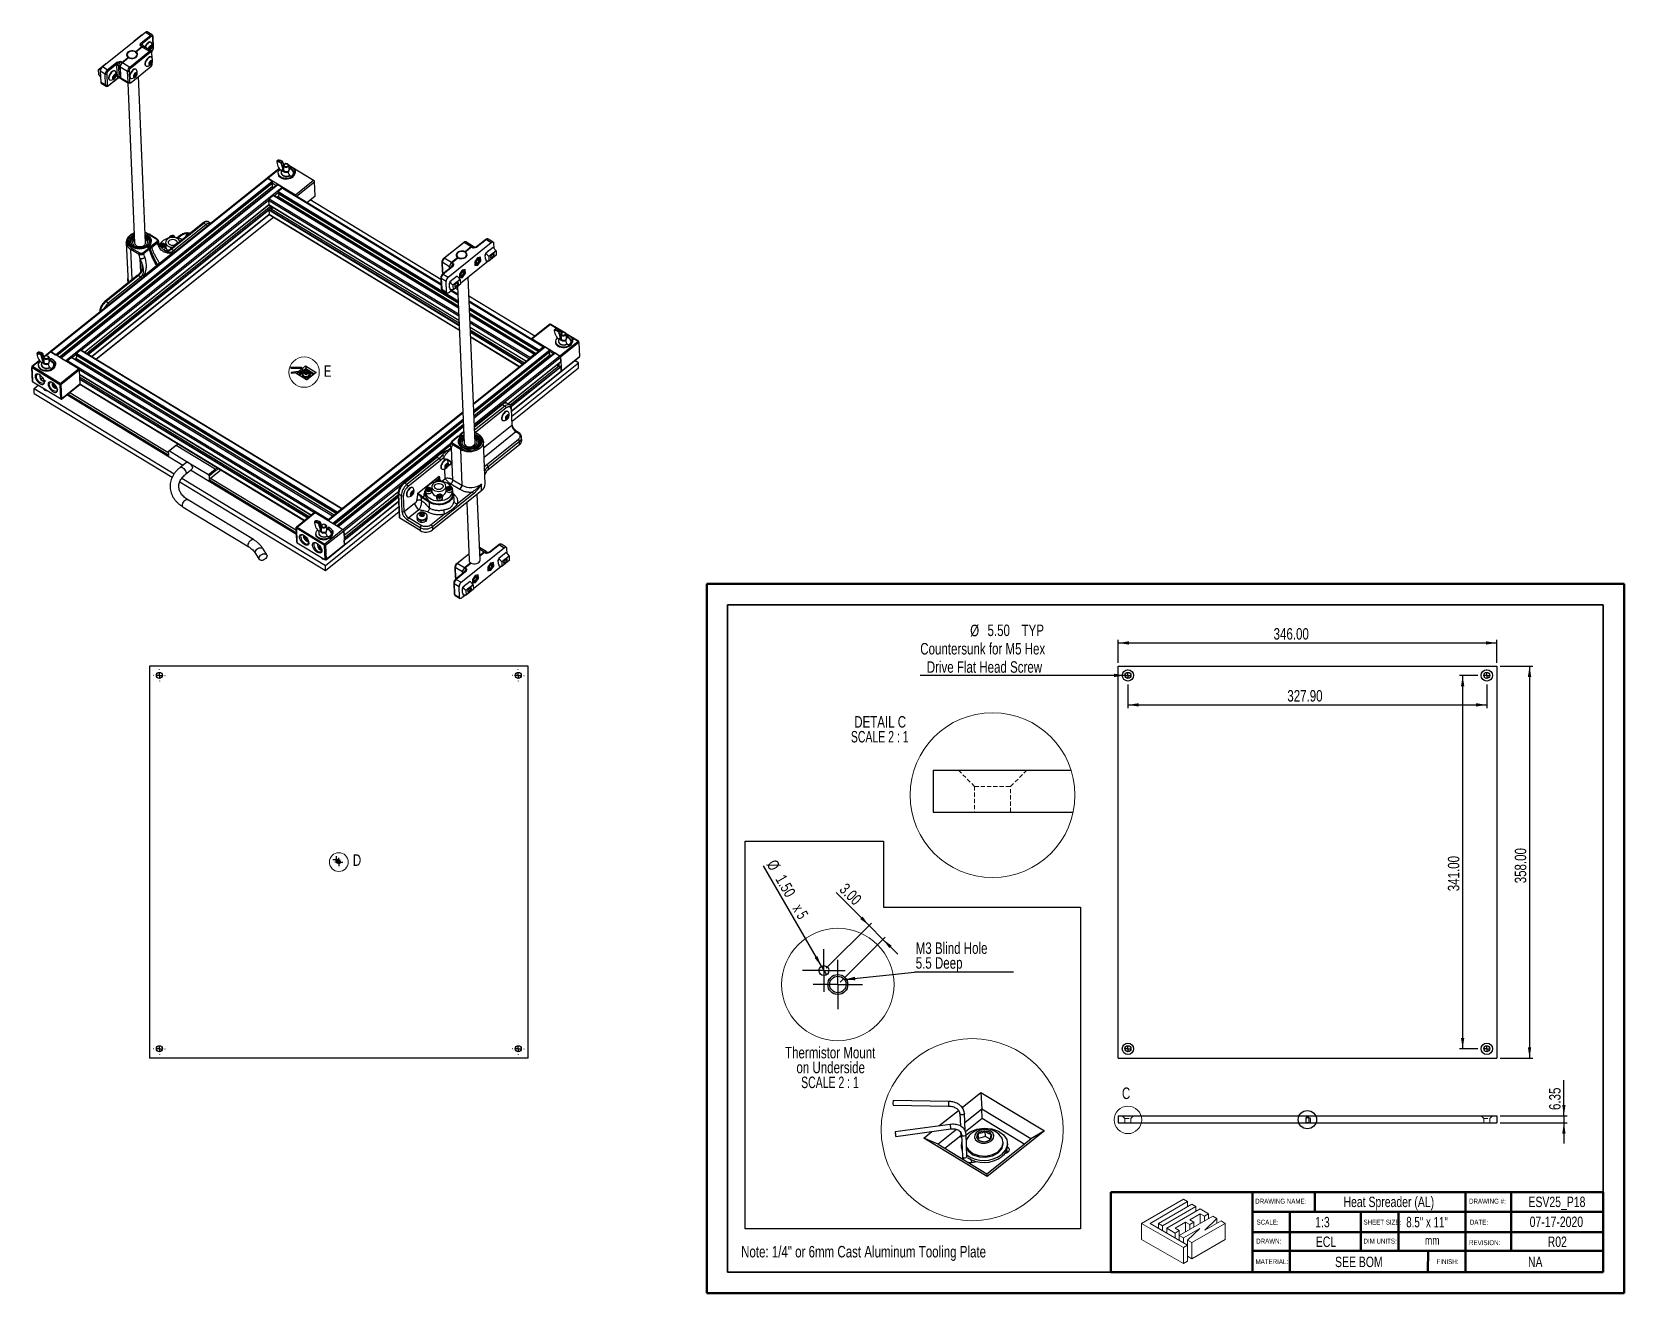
# Model space of a CAD drawing. Header units: millimetres. Extents: x -206 to 279, y 0 to 384.
import ezdxf

# ---------------------------------------------------------------- set-up
doc = ezdxf.new("R2010")
doc.units = ezdxf.units.MM
doc.linetypes.add('HIDDEN', pattern=[1.905, 1.27, -0.635])
for name, color, linetype in [('PAGE_BORDER', 7, 'Continuous'), ('TITLE_BLOCK_BORDER', 7, 'Continuous'), ('TITLE_BLOCK_TEXT', 8, 'Continuous')]:
    doc.layers.add(name, color=color, linetype=linetype)
doc.styles.add('SLDTEXTSTYLE0', font='TXT', dxfattribs={"width": 0.75})
doc.styles.add('SLDTEXTSTYLE1', font='TXT', dxfattribs={"width": 0.7})
doc.styles.add('SLDTEXTSTYLE2', font='TXT', dxfattribs={"width": 0.681818})
doc.styles.add('SLDTEXTSTYLE3', font='TXT', dxfattribs={"width": 0.666667})
doc.dimstyles.new('SLDDIMSTYLE0', dxfattribs={"dimtxt": 3.5, "dimasz": 3.302, "dimexe": 0, "dimexo": 0.0625, "dimgap": 0.875, "dimtad": 1, "dimlfac": 3, "dimrnd": 1e-09, "dimzin": 4, "dimdsep": 46, "dimtxsty": 'SLDTEXTSTYLE0', "dimsah": 1, "dimcen": 0.09, "dimadec": 0, "dimazin": 1, "dimtfac": 1, "dimtofl": 0, "dimtmove": 0, "dimatfit": 3, "dimfxl": 1, "dimfrac": 2, "dimtolj": 1, "dimtzin": 12, "dimarcsym": 0})
doc.dimstyles.new('SLDDIMSTYLE1', dxfattribs={"dimtxt": 3.5, "dimasz": 3.302, "dimexe": 0, "dimexo": 0.0625, "dimgap": 0.875, "dimtad": 1, "dimlfac": 3, "dimrnd": 1e-09, "dimzin": 4, "dimdsep": 46, "dimtxsty": 'SLDTEXTSTYLE0', "dimblk1": 'NONE', "dimsah": 1, "dimcen": 0, "dimadec": 0, "dimazin": 1, "dimtfac": 1, "dimtmove": 0, "dimatfit": 3, "dimldrblk": 'NONE', "dimfxl": 1, "dimfrac": 2, "dimtolj": 1, "dimtzin": 12, "dimarcsym": 0})
doc.dimstyles.new('SLDDIMSTYLE2', dxfattribs={"dimtxt": 3.5, "dimasz": 3.302, "dimexe": 0, "dimexo": 0.0625, "dimgap": 0.875, "dimtad": 1, "dimlfac": 3, "dimrnd": 1e-09, "dimzin": 12, "dimdsep": 46, "dimtxsty": 'SLDTEXTSTYLE0', "dimsah": 1, "dimcen": 0.09, "dimadec": 0, "dimazin": 3, "dimtfac": 1, "dimtmove": 0, "dimatfit": 0, "dimfxl": 1, "dimfrac": 2, "dimtolj": 1, "dimtzin": 12, "dimarcsym": 0})
doc.dimstyles.new('SLDDIMSTYLE3', dxfattribs={"dimtxt": 3.5, "dimasz": 3.302, "dimexe": 0, "dimexo": 0.0625, "dimgap": 0.875, "dimtad": 1, "dimlfac": 0.5, "dimrnd": 1e-09, "dimzin": 4, "dimdsep": 46, "dimtxsty": 'SLDTEXTSTYLE0', "dimblk1": 'NONE', "dimsah": 1, "dimcen": 0, "dimadec": 0, "dimazin": 1, "dimtfac": 1, "dimtmove": 0, "dimatfit": 3, "dimldrblk": 'NONE', "dimfxl": 1, "dimfrac": 2, "dimtolj": 1, "dimtzin": 12, "dimarcsym": 0})
doc.dimstyles.new('SLDDIMSTYLE4', dxfattribs={"dimtxt": 3.5, "dimasz": 3.302, "dimexe": 0, "dimexo": 0.0625, "dimgap": 0.875, "dimtad": 1, "dimlfac": 0.5, "dimrnd": 1e-09, "dimzin": 4, "dimdsep": 46, "dimtxsty": 'SLDTEXTSTYLE0', "dimsah": 1, "dimcen": 0.09, "dimadec": 0, "dimazin": 1, "dimtfac": 1, "dimtmove": 0, "dimatfit": 0, "dimfxl": 1, "dimfrac": 2, "dimtolj": 1, "dimtzin": 12, "dimarcsym": 0})
doc.dimstyles.new('SLDDIMSTYLE5', dxfattribs={"dimtxt": 0.18, "dimasz": 3.302, "dimexe": 0, "dimexo": 0.0625, "dimgap": 0, "dimtad": 0, "dimtih": 1, "dimtoh": 1, "dimdec": 0, "dimrnd": 1e-09, "dimzin": 0, "dimdsep": 46, "dimtxsty": 'Standard', "dimsah": 1, "dimcen": 0.09, "dimadec": 0, "dimazin": 0, "dimtfac": 3.302, "dimtdec": 0, "dimtofl": 0, "dimtmove": 0, "dimatfit": 3, "dimfxl": 1, "dimfrac": 2, "dimtolj": 1, "dimtzin": 0, "dimarcsym": 0})

msp = doc.modelspace()

# ---------------------------------------------------------------- texts
at = {"color": 7, "linetype": 'Continuous', "lineweight": 18, "char_height": 3.5, "attachment_point": 1, "style": 'SLDTEXTSTYLE0'}
for s, insert in [('E', (-116.6313, 282.4665)), ('D', (-107.7922, 133.5828)), ('C', (126.4441, 62.5937))]:
    msp.add_mtext(s, dxfattribs=dict(at, insert=insert))
at = {"layer": 'TITLE_BLOCK_BORDER', "style": 'SLDTEXTSTYLE0'}
for s, insert, char_height, attachment_point in [('Heat Spreader (AL)', (207.7271, 29.3771), 3.175, 2), ('ESV25_P18', (258.9253, 29.3771), 3.175, 2), ('07-17-2020', (258.7556, 23.3056), 3.175, 2), ('Note: 1/4" or 6mm Cast Aluminum Tooling Plate', (10.4494, 14.3682), 3.5, 1), ('ECL', (188.5933, 17.2296), 3.175, 2), ('mm', (220.9472, 17.3894), 2.64583, 2), ('R02', (259.0329, 17.2296), 3.175, 2), ('SEE BOM', (198.5989, 11.1053), 3.175, 2), ('NA', (252.3244, 11.1053), 3.175, 2)]:
    msp.add_mtext(s, dxfattribs=dict(at, insert=insert, char_height=char_height, attachment_point=attachment_point))
at = {"layer": 'TITLE_BLOCK_TEXT', "attachment_point": 1}
for s, insert, char_height, style in [('DRAWING NAME:', (167.0419, 28.7409), 1.5, 'SLDTEXTSTYLE0'), ('DRAWING #:', (232.1641, 28.7457), 1.5, 'SLDTEXTSTYLE0'), ('SCALE:', (167.4667, 22.3605), 1.5, 'SLDTEXTSTYLE0'), ('1:3', (185.2995, 23.2125), 3.175, 'SLDTEXTSTYLE0'), ('SHEET SIZE:', (200.0126, 22.3605), 1.5, 'SLDTEXTSTYLE0'), ('8.5" x 11"', (213.0235, 23.2125), 3.175, 'SLDTEXTSTYLE1'), ('DATE:', (232.4175, 22.3605), 1.5, 'SLDTEXTSTYLE0'), ('DRAWN:', (167.3439, 16.5911), 1.5, 'SLDTEXTSTYLE0'), ('DIM UNITS:', (200.0083, 16.5911), 1.5, 'SLDTEXTSTYLE0'), ('REVISION:', (232.1641, 16.1111), 1.5, 'SLDTEXTSTYLE0'), ('MATERIAL:', (167.1307, 10.3416), 1.5, 'SLDTEXTSTYLE0'), ('FINISH:', (222.2447, 10.3416), 1.5, 'SLDTEXTSTYLE0')]:
    msp.add_mtext(s, dxfattribs=dict(at, insert=insert, char_height=char_height, style=style))

# ---------------------------------------------------------------- blocks, each defined once
blk = doc.blocks.new('Lien3D Logo')
at = {"color": 7, "linetype": 'Continuous', "lineweight": 18}
for p, q in [((10.61, 16.33), (0, 10.21)), ((11.67, 15.71), (10.61, 16.33)), ((2.13, 10.21), (11.67, 15.71)), ((12.73, 15.1), (4.26, 10.21)), ((5.32, 9.59), (13.8, 14.49)), ((14.86, 13.87), (6.38, 8.98)), ((11.67, 15.71), (11.67, 14.49)), ((12.22, 11.12), (14.86, 12.64)), ((13.8, 14.49), (12.73, 15.1)), ((13.8, 14.49), (13.8, 13.26)), ((16.99, 12.64), (14.86, 13.87)), ((14.86, 12.64), (15.93, 12.03)), ((14.86, 12.64), (14.86, 10.19)), ((15.93, 12.03), (16.99, 12.64)), ((16.99, 12.64), (16.99, 11.42)), ((0, 10.21), (0, 6.12)), ((0, 10.21), (10.61, 4.08)), ((11.67, 4.7), (2.13, 10.21)), ((4.26, 10.21), (4.26, 8.98)), ((4.26, 10.21), (5.32, 9.59)), ((5.32, 9.59), (5.32, 8.36)), ((6.38, 8.98), (8.51, 7.75)), ((6.38, 8.98), (6.38, 7.75)), ((8.51, 8.98), (11.15, 10.5)), ((9.57, 8.36), (8.51, 8.98)), ((8.51, 7.75), (9.57, 8.36)), ((18.05, 12.03), (9.57, 7.13)), ((9.57, 8.36), (9.57, 7.13)), ((10.64, 6.52), (14.75, 8.89)), ((11.15, 10.5), (12.22, 9.89)), ((11.15, 10.5), (11.15, 8.05)), ((14.75, 8.89), (11.67, 5.93)), ((13.28, 10.5), (12.22, 11.12)), ((12.22, 9.89), (13.28, 10.5)), ((12.22, 9.89), (12.22, 8.66)), ((12.73, 5.31), (21.21, 10.21)), ((13.28, 10.5), (13.28, 9.28)), ((15.93, 12.03), (15.93, 10.8)), ((16.04, 8.45), (19.12, 11.42)), ((20.15, 10.82), (16.04, 8.45)), ((19.12, 11.42), (18.05, 12.03)), ((19.12, 11.42), (19.12, 10.22)), ((21.21, 10.21), (20.15, 10.82)), ((21.21, 10.21), (21.21, 6.12)), ((0, 6.12), (10.61, 0)), ((8.51, 7.75), (8.51, 6.52)), ((9.57, 7.13), (10.64, 6.52)), ((9.57, 7.13), (9.57, 5.91)), ((10.61, 4.08), (11.67, 4.7)), ((10.61, 4.08), (10.61, 0)), ((10.64, 6.52), (10.64, 5.29)), ((11.67, 5.93), (12.73, 5.31)), ((11.67, 5.93), (11.67, 4.7)), ((11.67, 4.7), (11.67, 0.61)), ((12.73, 1.23), (21.21, 6.12)), ((12.73, 5.31), (12.73, 1.23)), ((10.61, 0), (11.67, 0.61)), ((11.67, 1.84), (12.73, 1.23))]:
    blk.add_line(p, q, dxfattribs=at)
blk = doc.blocks.new('_D')
at = {"layer": 'TITLE_BLOCK_BORDER'}
for p, q in [((125.26, 191.9), (125.26, 198.94)), ((240.59, 191.9), (240.59, 198.94)), ((125.26, 197.94), (240.59, 197.94))]:
    blk.add_line(p, q, dxfattribs=at)
for points in [[(125.26, 197.94), (128.56, 197.44), (128.56, 198.45)], [(240.59, 197.94), (237.29, 198.45), (237.29, 197.44)]]:
    blk.add_solid(points, dxfattribs=at)
at = {"layer": 'TITLE_BLOCK_BORDER', "insert": (172.63, 202.46), "char_height": 3.5, "attachment_point": 1, "style": 'SLDTEXTSTYLE0'}
blk.add_mtext('346.00', dxfattribs=at)
blk = doc.blocks.new('_D_1')
at = {"layer": 'TITLE_BLOCK_BORDER'}
for p, q in [((241.59, 190.9), (251.59, 190.9)), ((250.59, 190.9), (250.59, 71.56)), ((241.59, 71.56), (251.59, 71.56))]:
    blk.add_line(p, q, dxfattribs=at)
for points in [[(250.59, 190.9), (250.08, 187.6), (251.1, 187.6)], [(250.59, 71.56), (251.1, 74.87), (250.08, 74.87)]]:
    blk.add_solid(points, dxfattribs=at)
at = {"layer": 'TITLE_BLOCK_BORDER', "insert": (246.08, 124.77), "char_height": 3.5, "attachment_point": 1, "rotation": 90, "style": 'SLDTEXTSTYLE0'}
blk.add_mtext('358.00', dxfattribs=at)
blk = doc.blocks.new('_D_2')
at = {"layer": 'TITLE_BLOCK_BORDER'}
for q in [(65.02, 188.06), (129.19, 188.06)]:
    blk.add_line((127.36, 188.06), q, dxfattribs=at)
blk.add_solid([(127.36, 188.06), (124.05, 188.57), (124.05, 187.56)], dxfattribs=at)
at = {"layer": 'TITLE_BLOCK_BORDER', "char_height": 3.5, "attachment_point": 1, "style": 'SLDTEXTSTYLE0'}
for s, insert in [('%%c', (80.22, 203.49)), ('5.50', (85.5, 203.54)), ('TYP', (95.86, 203.54)), ('Countersunk for M5 Hex', (65.02, 197.93)), ('Drive Flat Head Screw', (67.01, 192.37))]:
    blk.add_mtext(s, dxfattribs=dict(at, insert=insert))
blk = doc.blocks.new('_NONE')
blk = doc.blocks.new('_D_3')
at = {"layer": 'TITLE_BLOCK_BORDER'}
for p, q in [((128.27, 185.31), (128.27, 178.09)), ((237.57, 185.31), (237.57, 178.09)), ((128.27, 179.09), (237.57, 179.09))]:
    blk.add_line(p, q, dxfattribs=at)
for points in [[(128.27, 179.09), (131.58, 178.58), (131.58, 179.6)], [(237.57, 179.09), (234.27, 179.6), (234.27, 178.58)]]:
    blk.add_solid(points, dxfattribs=at)
at = {"layer": 'TITLE_BLOCK_BORDER', "insert": (176.81, 183.6), "char_height": 3.5, "attachment_point": 1, "style": 'SLDTEXTSTYLE0'}
blk.add_mtext('327.90', dxfattribs=at)
blk = doc.blocks.new('_D_4')
at = {"layer": 'TITLE_BLOCK_BORDER'}
for p, q in [((234.82, 188.06), (229.21, 188.06)), ((230.21, 188.06), (230.21, 74.4)), ((234.82, 74.4), (229.21, 74.4))]:
    blk.add_line(p, q, dxfattribs=at)
for points in [[(230.21, 188.06), (229.7, 184.76), (230.72, 184.76)], [(230.21, 74.4), (230.72, 77.7), (229.7, 77.7)]]:
    blk.add_solid(points, dxfattribs=at)
at = {"layer": 'TITLE_BLOCK_BORDER', "insert": (225.7, 122.36), "char_height": 3.5, "attachment_point": 1, "rotation": 90, "style": 'SLDTEXTSTYLE0'}
blk.add_mtext('341.00', dxfattribs=at)
blk = doc.blocks.new('SW_CENTERMARKSYMBOL_97')
at = {"layer": 'TITLE_BLOCK_BORDER', "color": 0}
for p, q in [((-1.67, 0), (-1.75, 0)), ((0, 0), (-0.83, 0)), ((0, 1.67), (0, 1.75)), ((0, 0), (0, 0.83)), ((0, 0), (0, -0.83)), ((0, 0), (0.83, 0)), ((1.67, 0), (1.75, 0)), ((0, -1.67), (0, -1.75))]:
    blk.add_line(p, q, dxfattribs=at)
blk = doc.blocks.new('SW_CENTERMARKSYMBOL_98')
at = {"layer": 'TITLE_BLOCK_BORDER', "color": 0}
for p, q in [((-1.67, 0), (-1.75, 0)), ((0, 0), (-0.83, 0)), ((0, 1.67), (0, 1.75)), ((0, 0), (0, 0.83)), ((0, 0), (0, -0.83)), ((0, 0), (0.83, 0)), ((1.67, 0), (1.75, 0)), ((0, -1.67), (0, -1.75))]:
    blk.add_line(p, q, dxfattribs=at)
blk = doc.blocks.new('SW_CENTERMARKSYMBOL_99')
at = {"layer": 'TITLE_BLOCK_BORDER', "color": 0}
for p, q in [((-1.67, 0), (-1.75, 0)), ((0, 0), (-0.83, 0)), ((0, 1.67), (0, 1.75)), ((0, 0), (0, 0.83)), ((0, 0), (0, -0.83)), ((0, 0), (0.83, 0)), ((1.67, 0), (1.75, 0)), ((0, -1.67), (0, -1.75))]:
    blk.add_line(p, q, dxfattribs=at)
blk = doc.blocks.new('SW_CENTERMARKSYMBOL_100')
at = {"layer": 'TITLE_BLOCK_BORDER', "color": 0}
for p, q in [((-1.67, 0), (-1.75, 0)), ((0, 0), (-0.83, 0)), ((0, 1.67), (0, 1.75)), ((0, 0), (0, 0.83)), ((0, 0), (0, -0.83)), ((0, 0), (0.83, 0)), ((1.67, 0), (1.75, 0)), ((0, -1.67), (0, -1.75))]:
    blk.add_line(p, q, dxfattribs=at)
blk = doc.blocks.new('_D_5')
at = {"layer": 'TITLE_BLOCK_BORDER'}
for p, q in [((261.05, 54.01), (261.05, 64.8)), ((241.59, 54.01), (262.05, 54.01)), ((261.05, 54.01), (261.05, 51.89)), ((241.59, 51.89), (262.05, 51.89)), ((261.05, 51.89), (261.05, 45.54))]:
    blk.add_line(p, q, dxfattribs=at)
for points in [[(261.05, 54.01), (261.55, 57.31), (260.54, 57.31)], [(261.05, 51.89), (260.54, 48.59), (261.55, 48.59)]]:
    blk.add_solid(points, dxfattribs=at)
at = {"layer": 'TITLE_BLOCK_BORDER', "insert": (256.54, 55.75), "char_height": 3.5, "attachment_point": 1, "rotation": 90, "style": 'SLDTEXTSTYLE0'}
blk.add_mtext('6.35', dxfattribs=at)
blk = doc.blocks.new('SW_NOTE_174')
at = {"layer": 'TITLE_BLOCK_BORDER', "color": 0, "char_height": 3.5, "attachment_point": 2}
for s, insert, style in [('SCALE 2 : 1', (9.55, -0.01), 'SLDTEXTSTYLE2'), ('DETAIL C', (9.68, 4.51), 'SLDTEXTSTYLE0')]:
    blk.add_mtext(s, dxfattribs=dict(at, insert=insert, style=style))
blk = doc.blocks.new('SW_CENTERMARKSYMBOL_101')
at = {"layer": 'TITLE_BLOCK_BORDER', "color": 0}
for p, q in [((-1.67, 0), (-1.75, 0)), ((0, 0), (-0.83, 0)), ((0, 1.67), (0, 1.75)), ((0, 0), (0, 0.83)), ((0, 0), (0, -0.83)), ((0, 0), (0.83, 0)), ((1.67, 0), (1.75, 0)), ((0, -1.67), (0, -1.75))]:
    blk.add_line(p, q, dxfattribs=at)
blk = doc.blocks.new('SW_CENTERMARKSYMBOL_102')
at = {"layer": 'TITLE_BLOCK_BORDER', "color": 0}
for p, q in [((-1.67, 0), (-1.75, 0)), ((0, 0), (-0.83, 0)), ((0, 1.67), (0, 1.75)), ((0, 0), (0, 0.83)), ((0, 0), (0, -0.83)), ((0, 0), (0.83, 0)), ((1.67, 0), (1.75, 0)), ((0, -1.67), (0, -1.75))]:
    blk.add_line(p, q, dxfattribs=at)
blk = doc.blocks.new('SW_CENTERMARKSYMBOL_103')
at = {"layer": 'TITLE_BLOCK_BORDER', "color": 0}
for p, q in [((-1.67, 0), (-1.75, 0)), ((0, 0), (-0.83, 0)), ((0, 1.67), (0, 1.75)), ((0, 0), (0, 0.83)), ((0, 0), (0, -0.83)), ((0, 0), (0.83, 0)), ((1.67, 0), (1.75, 0)), ((0, -1.67), (0, -1.75))]:
    blk.add_line(p, q, dxfattribs=at)
blk = doc.blocks.new('SW_CENTERMARKSYMBOL_104')
at = {"layer": 'TITLE_BLOCK_BORDER', "color": 0}
for p, q in [((-1.67, 0), (-1.75, 0)), ((0, 0), (-0.83, 0)), ((0, 1.67), (0, 1.75)), ((0, 0), (0, 0.83)), ((0, 0), (0, -0.83)), ((0, 0), (0.83, 0)), ((1.67, 0), (1.75, 0)), ((0, -1.67), (0, -1.75))]:
    blk.add_line(p, q, dxfattribs=at)
blk = doc.blocks.new('SW_CENTERMARKSYMBOL_105')
at = {"layer": 'TITLE_BLOCK_BORDER', "color": 0}
for p, q in [((-0.83, 0), (-1.08, 0)), ((0, 0), (-0.83, 0)), ((0, 0.83), (0, 1.08)), ((0, 0), (0, 0.83)), ((0, 0), (0, -0.83)), ((0, 0), (0.83, 0)), ((0.83, 0), (1.08, 0)), ((0, -0.83), (0, -1.08))]:
    blk.add_line(p, q, dxfattribs=at)
blk = doc.blocks.new('SW_CENTERMARKSYMBOL_106')
at = {"layer": 'TITLE_BLOCK_BORDER', "color": 0}
for p, q in [((-0.83, 0), (-1.25, 0)), ((0, 0), (-0.83, 0)), ((0, 0.83), (0, 1.25)), ((0, 0), (0, 0.83)), ((0, 0), (0, -0.83)), ((0, 0), (0.83, 0)), ((0.83, 0), (1.25, 0)), ((0, -0.83), (0, -1.25))]:
    blk.add_line(p, q, dxfattribs=at)
blk = doc.blocks.new('_D_6')
at = {"layer": 'TITLE_BLOCK_BORDER'}
for q in [(17.24, 130.11), (36.41, 96.9)]:
    blk.add_line((34.91, 99.5), q, dxfattribs=at)
blk.add_solid([(34.91, 99.5), (33.7, 102.61), (32.82, 102.11)], dxfattribs=at)
at = {"layer": 'TITLE_BLOCK_BORDER', "char_height": 3.5, "attachment_point": 1, "rotation": 300}
for s, insert, style in [('%%c', (21.14, 132.36), 'SLDTEXTSTYLE0'), ('1.50', (23.82, 127.81), 'SLDTEXTSTYLE0'), ('x 5', (29, 118.84), 'SLDTEXTSTYLE3')]:
    blk.add_mtext(s, dxfattribs=dict(at, insert=insert, style=style))
blk = doc.blocks.new('_D_7')
at = {"layer": 'TITLE_BLOCK_BORDER'}
for p, q in [((49.41, 111.95), (39.44, 121.92)), ((36.37, 98.91), (50.12, 112.66)), ((49.41, 111.95), (53.65, 107.71)), ((40.61, 94.67), (54.36, 108.41)), ((53.65, 107.71), (58.14, 103.22))]:
    blk.add_line(p, q, dxfattribs=at)
for points in [[(49.41, 111.95), (47.43, 114.64), (46.72, 113.92)], [(53.65, 107.71), (55.63, 105.01), (56.35, 105.73)]]:
    blk.add_solid(points, dxfattribs=at)
at = {"layer": 'TITLE_BLOCK_BORDER', "insert": (42.63, 125.11), "char_height": 3.5, "attachment_point": 1, "rotation": 315, "style": 'SLDTEXTSTYLE0'}
blk.add_mtext('3.00', dxfattribs=at)
blk = doc.blocks.new('SW_NOTE_175')
at = {"layer": 'TITLE_BLOCK_BORDER', "color": 0, "char_height": 3.5, "attachment_point": 2}
for s, insert, style in [('Thermistor Mount', (18.92, 4.51), 'SLDTEXTSTYLE0'), ('on Underside', (19.08, -0.01), 'SLDTEXTSTYLE0'), ('SCALE 2 : 1', (18.86, -4.54), 'SLDTEXTSTYLE2')]:
    blk.add_mtext(s, dxfattribs=dict(at, insert=insert, style=style))
blk = doc.blocks.new('SW_NOTE_176')
at = {"layer": 'TITLE_BLOCK_BORDER', "color": 0}
blk.add_line((30.15, 0), (0, 0), dxfattribs=at)
at = {"layer": 'TITLE_BLOCK_BORDER', "color": 0, "char_height": 3.5, "attachment_point": 1, "style": 'SLDTEXTSTYLE0'}
for s, insert in [('M3 Blind Hole', (0.41, 9.09)), ('5.5 Deep', (0.41, 4.57))]:
    blk.add_mtext(s, dxfattribs=dict(at, insert=insert))
blk = doc.blocks.new('SW_CENTERMARKSYMBOL_107')
at = {"layer": 'TITLE_BLOCK_BORDER', "color": 0}
for p, q in [((0, 5), (0, 6.5)), ((0, 0), (0, 5)), ((-5, 0), (-6.5, 0)), ((0, 0), (-5, 0)), ((0, 0), (0, -5)), ((0, 0), (5, 0)), ((5, 0), (6.5, 0)), ((0, -5), (0, -6.5))]:
    blk.add_line(p, q, dxfattribs=at)
blk = doc.blocks.new('SW_CENTERMARKSYMBOL_108')
at = {"layer": 'TITLE_BLOCK_BORDER', "color": 0}
for p, q in [((0, 5), (0, 7.5)), ((0, 0), (0, 5)), ((-5, 0), (-7.5, 0)), ((0, 0), (-5, 0)), ((0, 0), (0, -5)), ((0, 0), (5, 0)), ((5, 0), (7.5, 0)), ((0, -5), (0, -7.5))]:
    blk.add_line(p, q, dxfattribs=at)

# ---------------------------------------------------------------- dimensions: what is measured, and where the dimension line sits
at = {"layer": 'TITLE_BLOCK_BORDER'}
for p1, p2, text, dimstyle, picture, middle in [((129.1899, 188.0642), (127.3566, 188.0642), '<> TYP\\PCountersunk for M5 Hex\\PDrive Flat Head Screw', 'SLDDIMSTYLE1', '_D_2', (90.8833, 188.0642)), ((36.4135, 96.9032), (34.9135, 99.5013), '<> x 5', 'SLDDIMSTYLE3', '_D_6', (22.6029, 120.824))]:
    dim = msp.add_diameter_dim_2p(p1=p1, p2=p2, text=text, dimstyle=dimstyle, dxfattribs=at)
    dim.commit()
    dim.dimension.update_dxf_attribs({"geometry": picture, "text_midpoint": middle, "dimtype": 163})
for base, p1, p2, picture, middle in [((240.5899, 197.9436), (125.2566, 190.8975), (240.5899, 190.8975), '_D', (179.7409, 197.9436)), ((237.5732, 179.0886), (128.2732, 186.3142), (237.5732, 186.3142), '_D_3', (183.9195, 179.0886))]:
    dim = msp.add_linear_dim(base=base, p1=p1, p2=p2, dimstyle='SLDDIMSTYLE0', dxfattribs=at)
    dim.commit()
    dim.dimension.update_dxf_attribs({"geometry": picture, "text_midpoint": middle, "dimtype": 160})
for base, p1, p2, angle, dimstyle, picture, middle in [((250.5899, 71.5642), (240.5899, 190.8975), (240.5899, 71.5642), 90, 'SLDDIMSTYLE0', '_D_1', (250.5899, 131.8821)), ((230.2082, 74.3975), (235.8232, 188.0642), (235.8232, 74.3975), 90, 'SLDDIMSTYLE0', '_D_4', (230.2082, 129.4735)), ((53.6528, 107.7062), (35.6635, 98.2022), (39.9062, 93.9596), 315, 'SLDDIMSTYLE4', '_D_7', (42.6427, 118.7163)), ((261.047, 51.8893), (240.5899, 54.0059), (240.5899, 51.8893), 90, 'SLDDIMSTYLE2', '_D_5', (261.047, 60.2759))]:
    dim = msp.add_linear_dim(base=base, p1=p1, p2=p2, angle=angle, dimstyle=dimstyle, dxfattribs=at)
    dim.commit()
    dim.dimension.update_dxf_attribs({"geometry": picture, "text_midpoint": middle, "dimtype": 160})

# ---------------------------------------------------------------- linework, layer by layer
at = {"color": 7, "linetype": 'Continuous', "lineweight": 25}
for p, q in [((-170.9437, 383.8125), (-184.0835, 373.2936)), ((-169.4569, 382.9095), (-170.9437, 383.8125)), ((-168.9074, 383.05), (-170.3942, 383.953)), ((-174.4618, 381.167), (-172.2347, 382.9499)), ((-174.4618, 381.167), (-174.4548, 381.0017)), ((-174.2564, 381.1605), (-174.4618, 381.167)), ((-172.0289, 379.455), (-173.922, 377.9395)), ((-173.8733, 377.9087), (-171.9794, 379.4249)), ((-172.0289, 379.455), (-172.5246, 379.7559)), ((-172.2487, 380.6745), (-169.4569, 382.9095)), ((-172.0293, 382.9434), (-172.2347, 382.9499)), ((-169.1989, 382.5209), (-171.9908, 380.286)), ((-171.9794, 379.4249), (-169.7491, 378.0704)), ((-171.4795, 379.5955), (-171.9751, 379.8965)), ((-169.1996, 378.2109), (-171.4299, 379.5654)), ((-170.031, 378.995), (-170.0908, 378.7521)), ((-169.8266, 379.143), (-169.8133, 379.1534)), ((-169.8133, 379.1534), (-169.7984, 379.1952)), ((-169.8133, 379.1534), (-169.3363, 378.8637)), ((-169.4489, 379.5552), (-169.1538, 379.376)), ((-169.2972, 380.7781), (-169.3994, 380.8402)), ((-168.5914, 379.0684), (-168.7332, 382.4014)), ((-168.5062, 379.2331), (-168.648, 382.566)), ((-185.3745, 372.431), (-183.1474, 374.2139)), ((-182.942, 374.2074), (-183.1474, 374.2139)), ((-182.5966, 372.3907), (-179.8048, 374.6256)), ((-179.5468, 374.2371), (-182.3387, 372.0021)), ((-179.5041, 370.3324), (-179.6459, 373.6654)), ((-178.6798, 373.3922), (-179.1754, 373.6932)), ((-179.1754, 373.6932), (-179.0336, 370.3602)), ((-178.0421, 374.6413), (-178.5377, 374.9422)), ((-176.149, 376.1567), (-178.0421, 374.6413)), ((-177.9925, 374.6112), (-176.0986, 376.1273)), ((-177.9925, 374.6112), (-175.7622, 373.2567)), ((-176.1462, 376.0892), (-176.149, 376.1567)), ((-175.7622, 373.2567), (-169.7491, 378.0704)), ((-169.4912, 377.6819), (-175.5043, 372.8681)), ((-175.3903, 378.06), (-175.4247, 378.0534)), ((-174.7331, 378.0828), (-174.7679, 378.0865)), ((-173.922, 377.9395), (-173.9169, 377.8205)), ((-173.8733, 377.9087), (-173.8682, 377.7897)), ((-170.89, 373.6511), (-170.7877, 373.589)), ((-169.7566, 374.4349), (-169.3541, 374.1905)), ((-169.7491, 378.0704), (-169.4912, 377.6819)), ((-169.4758, 374.938), (-169.0372, 374.6716)), ((-169.144, 376.2956), (-169.2462, 376.3577)), ((-169.0965, 378.0936), (-169.056, 378.126)), ((-169.0264, 377.5781), (-169.052, 377.9148)), ((-168.9622, 376.0743), (-169.0255, 377.5623)), ((-168.8836, 374.2293), (-168.9014, 374.6457)), ((-185.3745, 372.431), (-185.3158, 371.0502)), ((-184.6679, 372.4087), (-185.3745, 372.431)), ((-185.3158, 371.0502), (-184.646, 370.2764)), ((-183.2344, 371.1416), (-184.7212, 372.0446)), ((-184.7212, 372.0446), (-184.5794, 368.7116)), ((-183.0925, 367.8086), (-184.5794, 368.7116)), ((-182.5966, 372.3907), (-184.0835, 373.2936)), ((-183.0925, 367.8086), (-183.2344, 371.1416)), ((-182.7639, 371.1694), (-182.622, 367.8364)), ((-182.1958, 367.6071), (-179.404, 369.8421)), ((-182.1563, 367.7168), (-179.3645, 369.9518)), ((-181.9558, 369.3976), (-181.8536, 369.3355)), ((-180.7545, 370.376), (-180.2787, 370.087)), ((-180.395, 370.8014), (-180.067, 370.6021)), ((-180.2099, 372.0421), (-180.3121, 372.1042)), ((-178.538, 370.0592), (-179.0336, 370.3602)), ((-178.8845, 370.0403), (-178.3889, 369.7393)), ((-178.8806, 370.0397), (-178.8833, 370.04)), ((-178.6798, 373.3922), (-178.538, 370.0592)), ((-178.6302, 373.3621), (-176.4, 372.0076)), ((-178.4884, 370.0291), (-178.6302, 373.3621)), ((-178.4884, 370.0291), (-176.2581, 368.6747)), ((-178.3394, 369.7092), (-176.1091, 368.3548)), ((-176.4, 372.0076), (-175.9294, 372.0354)), ((-176.2581, 368.6747), (-176.4, 372.0076)), ((-176.2581, 368.6747), (-175.7876, 368.7025)), ((-175.9294, 372.0354), (-175.7876, 368.7025)), ((-175.7622, 373.2567), (-175.5043, 372.8681)), ((-175.5668, 369.9071), (-175.4646, 369.845)), ((-175.3219, 368.5829), (-169.3088, 373.3966)), ((-174.4495, 370.5698), (-174.1311, 370.3764)), ((-174.2569, 371.0701), (-174.2451, 371.0837)), ((-174.2451, 371.0837), (-174.2446, 371.0868)), ((-174.2451, 371.0837), (-173.768, 370.794)), ((-173.8209, 372.5516), (-173.9231, 372.6137)), ((-170.9327, 319.8361), (-173.0834, 370.3749)), ((-184.4303, 368.3917), (-182.9435, 367.4888)), ((-176.3397, 368.4949), (-174.263, 319.6943)), ((-175.7782, 368.3604), (-175.4676, 368.4929)), ((-130.552, 344.869), (-130.9231, 344.5718)), ((-130.8805, 344.5866), (-130.5094, 344.8838)), ((-129.6444, 344.1941), (-129.2732, 344.4912)), ((-128.8419, 343.5227), (-129.0665, 344.3394)), ((-129.0665, 344.3394), (-129.0656, 344.3355)), ((-130.2167, 342.4029), (-133.9381, 339.4239)), ((-130.521, 340.9781), (-130.5108, 340.7401)), ((-129.676, 341.2455), (-129.6826, 341.1628)), ((-129.6644, 343.9312), (-129.1721, 342.1404)), ((-129.478, 341.7371), (-129.5477, 341.7794)), ((-129.527, 341.7349), (-129.4943, 341.7151)), ((-129.4907, 341.72), (-129.478, 341.7371)), ((-129.4729, 343.9706), (-129.1017, 344.2677)), ((-129.0083, 342.2805), (-129.4729, 343.9706)), ((-129.0083, 342.2805), (-128.9115, 342.358)), ((-128.9481, 343.2178), (-128.8913, 341.8833)), ((-128.9325, 340.1412), (-128.8987, 340.1265)), ((-128.3815, 343.8721), (-128.5387, 343.7462)), ((-128.2714, 343.8234), (-128.3126, 343.8154)), ((-128.1111, 343.8394), (-128.2578, 343.8843)), ((-128.1626, 343.8374), (-128.1833, 343.8499)), ((-127.9669, 343.8301), (-128.0086, 343.8345)), ((-127.1755, 342.5073), (-127.5173, 341.3063)), ((-127.1347, 342.395), (-127.4967, 341.1229)), ((-127.2951, 343.3717), (-119.5832, 338.6883)), ((-126.6533, 342.9208), (-127.2838, 343.3037)), ((-127.24, 342.2806), (-127.2829, 343.2887)), ((-127.2607, 342.7666), (-126.987, 342.6985)), ((-127.2501, 342.5181), (-127.1859, 342.4708)), ((-127.1393, 340.3167), (-127.0696, 340.2744)), ((-127.1393, 340.3167), (-127.1131, 340.2762)), ((-126.7482, 342.8896), (-127.1194, 342.5925)), ((-127.1194, 342.5925), (-127.1052, 342.601)), ((-127.0931, 340.2568), (-127.0489, 340.23)), ((-127.0696, 340.2043), (-127.0371, 340.2219)), ((-126.9818, 342.5771), (-126.6106, 342.8742)), ((-119.7578, 338.7331), (-126.2659, 342.6855)), ((-126.031, 340.1592), (-125.6598, 340.4563)), ((-125.7143, 341.4492), (-125.3431, 341.7463)), ((-125.6326, 341.266), (-125.2614, 341.5632)), ((-133.9381, 339.4239), (-199.9711, 286.5622)), ((-199.7729, 286.54), (-133.7399, 339.4017)), ((-198.3604, 285.6822), (-132.3274, 338.5439)), ((-197.9363, 285.4247), (-132.3993, 337.8893)), ((-197.2218, 284.9908), (-132.3389, 336.9318)), ((-130.7513, 337.5573), (-196.7634, 284.7124)), ((-196.7248, 284.689), (-130.6918, 337.5506)), ((-195.3123, 283.8312), (-129.2793, 336.6928)), ((-132.2406, 338.4912), (-133.7399, 339.4017)), ((-133.7399, 339.4017), (-132.3274, 338.5439)), ((-132.6132, 337.718), (-132.3768, 337.3619)), ((-132.2406, 338.4912), (-132.4048, 338.0187)), ((-132.4048, 338.0187), (-131.1368, 337.2487)), ((-132.4048, 338.0187), (-132.359, 336.944)), ((-132.359, 336.944), (-131.8805, 336.6533)), ((-130.7786, 337.6033), (-132.2406, 338.4912)), ((-130.8112, 337.5093), (-130.7786, 337.6033)), ((-130.7758, 337.5377), (-130.7786, 337.6033)), ((-125.3144, 334.2849), (-130.7786, 337.6033)), ((-130.6918, 337.5506), (-129.2793, 336.6928)), ((-130.5874, 335.2229), (-130.5702, 334.8182)), ((-130.5702, 334.8182), (-75.72, 301.5078)), ((-129.2542, 336.364), (-130.5237, 335.3478)), ((-80.9149, 307.1658), (-129.0711, 336.4109)), ((-119.7578, 338.7331), (-125.3144, 334.2849)), ((-119.7578, 338.7331), (-119.5832, 338.6883)), ((-119.5004, 338.3529), (-119.5188, 338.5932)), ((-119.3175, 334.0593), (-119.4999, 338.3446)), ((-189.5325, 286.4364), (-133.4134, 331.3617)), ((-188.9432, 286.0784), (-132.8281, 331.0005)), ((-133.4755, 332.7385), (-133.4178, 331.3816)), ((-133.4029, 331.3496), (-75.4933, 296.1813)), ((-133.3509, 329.8103), (-133.2932, 328.4533)), ((-132.9086, 330.2383), (-133.2872, 329.9352)), ((-131.9935, 334.1711), (-133.263, 333.1549)), ((-132.9086, 330.2383), (-75.4579, 295.3487)), ((-132.1965, 330.6169), (-132.5126, 329.9978)), ((-75.656, 300.005), (-131.9386, 334.1852)), ((-130.5432, 333.8551), (-130.9107, 333.5609)), ((-130.1742, 334.5777), (-130.5432, 333.8551)), ((-130.5432, 333.8551), (-75.6786, 300.536)), ((-125.1051, 334.0563), (-125.1027, 334.0009)), ((-121.7991, 331.9946), (-119.357, 333.9496)), ((-80.9776, 308.6397), (-120.7792, 332.811)), ((-187.3429, 285.1066), (-133.2785, 328.387)), ((-186.0609, 284.3281), (-132.0101, 327.5976)), ((-131.9006, 327.5312), (-185.9515, 284.2616)), ((-153.4952, 325.777), (-163.3834, 317.8611)), ((-163.0861, 317.8278), (-153.1979, 325.7437)), ((-152.4545, 325.2922), (-162.3427, 317.3764)), ((-153.1979, 325.7437), (-152.4545, 325.2922)), ((-151.0651, 325.7131), (-151.7326, 326.1185)), ((-133.2435, 328.3467), (-75.3664, 293.1981)), ((-167.5455, 320.7978), (-170.0347, 322.3095)), ((-167.36, 320.8432), (-169.8515, 322.3563)), ((-169.4468, 320.1974), (-169.4779, 320.4474)), ((-169.297, 318.6948), (-167.4931, 320.1389)), ((-163.7188, 321.2882), (-163.7151, 321.2021)), ((-163.0008, 321.9491), (-163.0197, 321.9455)), ((-162.8785, 321.4022), (-162.8921, 321.7219)), ((-162.6394, 321.9617), (-162.6585, 321.9637)), ((-162.4303, 321.4101), (-162.4392, 321.6185)), ((-161.8855, 321.3288), (-161.8871, 321.3661)), ((-160.2431, 322.1058), (-161.2937, 321.2647)), ((-67.3097, 320.7777), (-70.1016, 318.5428)), ((-67.1116, 320.7556), (-69.9034, 318.5206)), ((-67.1116, 320.7556), (-65.6247, 319.8526)), ((-65.0752, 319.9931), (-66.5621, 320.8961)), ((-176.8042, 319.8247), (-176.2812, 307.5359)), ((-176.7793, 319.5817), (-176.8042, 319.8247)), ((-175.7742, 319.9282), (-175.7638, 319.8034)), ((-172.9249, 316.2452), (-175.4141, 317.7569)), ((-175.2015, 318.1732), (-172.7124, 316.6616)), ((-171.7691, 316.7158), (-169.9651, 318.1599)), ((-169.7105, 317.7964), (-171.5136, 316.353)), ((-169.9651, 318.1599), (-170.4395, 318.448)), ((-169.7804, 318.2058), (-170.2496, 318.4907)), ((-170.0583, 318.6845), (-170.0448, 318.3664)), ((-169.5105, 318.279), (-169.9756, 318.5614)), ((-169.7714, 318.9829), (-169.297, 318.6948)), ((-169.3896, 318.6735), (-169.3753, 318.519)), ((-167.2376, 319.7761), (-169.0406, 318.3327)), ((-166.6607, 313.5223), (-162.7338, 316.6658)), ((-165.935, 318.2951), (-166.1456, 318.3318)), ((-165.9528, 318.861), (-166.0974, 318.7319)), ((-165.9929, 319.5539), (-166.0118, 319.5502)), ((-165.9528, 318.861), (-165.9718, 319.3074)), ((-165.4775, 318.8199), (-165.9528, 318.861)), ((-165.6903, 318.6722), (-165.6238, 318.6873)), ((-165.6315, 319.5664), (-165.6506, 319.5684)), ((-165.4775, 318.8199), (-165.4965, 319.2662)), ((-165.2244, 317.5609), (-165.315, 317.6012)), ((-165.3141, 317.6385), (-165.2097, 317.5792)), ((-164.8543, 318.3876), (-164.8792, 318.9708)), ((-164.8322, 319.8061), (-164.7714, 318.3777)), ((-163.0861, 317.8278), (-162.3427, 317.3764)), ((-80.1968, 314.9882), (-74.1837, 319.8019)), ((-73.946, 319.8895), (-79.9591, 315.0758)), ((-78.7645, 309.3338), (-65.6247, 319.8526)), ((-75.8349, 315.2375), (-77.7288, 313.7214)), ((-75.8349, 315.2375), (-75.832, 315.17)), ((-75.0275, 317.11), (-75.0619, 317.1034)), ((-74.3703, 317.1328), (-74.4051, 317.1365)), ((-73.946, 319.8895), (-74.1837, 319.8019)), ((-73.7274, 320.0245), (-74.0379, 319.8919)), ((-71.7157, 318.5351), (-73.946, 319.8895)), ((-71.7157, 318.5351), (-73.6096, 317.0189)), ((-73.6045, 316.8999), (-73.6096, 317.0189)), ((-73.5591, 316.9895), (-71.6661, 318.505)), ((-73.5541, 316.8705), (-73.5591, 316.9895)), ((-71.1662, 318.6756), (-73.3965, 320.03)), ((-71.6661, 318.505), (-71.1705, 318.204)), ((-70.621, 318.3445), (-71.1167, 318.6455)), ((-70.6249, 318.3451), (-70.6223, 318.3448)), ((-68.8874, 315.3474), (-69.8016, 315.1841)), ((-68.8406, 314.2478), (-68.8874, 315.3474)), ((-67.2957, 316.3484), (-67.4825, 316.1989)), ((-67.4237, 314.8181), (-67.4825, 316.1989)), ((-67.4825, 316.1989), (-67.2842, 316.0785)), ((-65.0784, 318.3613), (-67.3055, 316.5784)), ((-67.3055, 316.5784), (-66.4169, 315.5517)), ((-67.2842, 316.0785), (-67.3055, 316.5784)), ((-64.1898, 317.3346), (-66.4169, 315.5517)), ((-66.4169, 315.5517), (-66.3581, 314.1709)), ((-64.1311, 315.9538), (-66.3581, 314.1709)), ((-65.5689, 315.2681), (-65.5171, 315.2902)), ((-65.0784, 318.3613), (-64.1898, 317.3346)), ((-64.9756, 316.1818), (-64.9799, 316.238)), ((-64.9262, 319.6733), (-64.8596, 318.1084)), ((-64.1898, 317.3346), (-64.1311, 315.9538)), ((-172.5369, 314.85), (-172.6375, 314.9111)), ((-172.0203, 312.5468), (-172.087, 311.7541)), ((-171.4783, 309.6656), (-167.5515, 312.8091)), ((-167.3089, 312.7094), (-167.3106, 312.7496)), ((-80.6219, 314.1555), (-80.5968, 313.8267)), ((-80.4801, 310.8226), (-80.6219, 314.1555)), ((-78.3665, 312.4723), (-80.5968, 313.8267)), ((-80.5968, 313.8267), (-80.455, 310.4938)), ((-80.4801, 310.8226), (-80.455, 310.4938)), ((-80.4792, 310.8067), (-80.4801, 310.8226)), ((-80.4792, 310.8067), (-80.4536, 310.4701)), ((-77.6577, 312.4938), (-80.4495, 310.2589)), ((-77.4595, 312.4717), (-80.2513, 310.2367)), ((-79.9591, 315.0758), (-80.1968, 314.9882)), ((-77.7288, 313.7214), (-79.9591, 315.0758)), ((-78.3665, 312.4723), (-78.3441, 311.9444)), ((-78.2974, 311.9817), (-78.317, 312.4422)), ((-77.6793, 313.6913), (-75.7862, 315.2067)), ((-77.6793, 313.6913), (-77.1836, 313.3903)), ((-74.4785, 311.4401), (-75.346, 310.1771)), ((-66.5635, 314.1774), (-75.0508, 307.3831)), ((-73.5643, 311.6034), (-74.4785, 311.4401)), ((-74.3849, 309.2409), (-73.5175, 310.5038)), ((-74.059, 310.7244), (-74.0648, 310.801)), ((-73.7096, 310.6205), (-73.5175, 310.5038)), ((-73.5175, 310.5038), (-73.5643, 311.6034)), ((-69.8016, 315.1841), (-70.6691, 313.9211)), ((-70.6691, 313.9211), (-70.6223, 312.8215)), ((-70.6223, 312.8215), (-69.7081, 312.9849)), ((-69.9943, 313.5466), (-69.9236, 313.5768)), ((-69.9302, 313.1198), (-69.7081, 312.9849)), ((-69.7081, 312.9849), (-68.8406, 314.2478)), ((-69.3822, 314.4683), (-69.388, 314.545)), ((-69.0385, 314.368), (-68.8406, 314.2478)), ((-67.2255, 314.6977), (-67.4237, 314.8181)), ((-67.2042, 314.1977), (-67.2255, 314.6977)), ((-66.3581, 314.1709), (-67.2042, 314.1977)), ((-173.4498, 309.8026), (-183.3381, 301.8867)), ((-183.0408, 301.8535), (-173.1525, 309.7693)), ((-172.4091, 309.3179), (-182.2974, 301.402)), ((-172.4091, 309.3179), (-173.1525, 309.7693)), ((-80.9994, 309.1518), (-80.8576, 305.8188)), ((-80.8891, 308.9877), (-79.4022, 308.0847)), ((-80.8891, 308.9877), (-80.7472, 305.6547)), ((-80.7472, 305.6547), (-79.2604, 304.7517)), ((-80.2513, 310.2367), (-78.7645, 309.3338)), ((-79.2604, 304.7517), (-79.4022, 308.0847)), ((-78.2084, 307.6124), (-78.3952, 307.4629)), ((-78.3364, 306.0821), (-78.3952, 307.4629)), ((-78.3952, 307.4629), (-78.1969, 307.3425)), ((-78.1382, 305.9617), (-78.3364, 306.0821)), ((-75.9911, 309.6253), (-78.2182, 307.8424)), ((-78.2182, 307.8424), (-77.3296, 306.8158)), ((-78.1969, 307.3425), (-78.2182, 307.8424)), ((-78.1169, 305.4617), (-78.1382, 305.9617)), ((-75.1025, 308.5986), (-77.3296, 306.8158)), ((-77.3296, 306.8158), (-77.2708, 305.4349)), ((-75.0438, 307.2178), (-77.2708, 305.4349)), ((-75.892, 305.5512), (-76.5935, 305.9772)), ((-76.4816, 306.5321), (-76.4298, 306.5542)), ((-75.9911, 309.6253), (-75.1025, 308.5986)), ((-75.9327, 306.5062), (-73.9002, 258.7444)), ((-75.8883, 307.4458), (-75.8926, 307.502)), ((-75.346, 310.1771), (-75.2992, 309.0776)), ((-75.1876, 309.2696), (-75.3068, 309.2567)), ((-75.2992, 309.0776), (-74.3849, 309.2409)), ((-75.1025, 308.5986), (-75.0438, 307.2178)), ((-74.6712, 309.8026), (-74.6005, 309.8328)), ((-74.6143, 309.3802), (-74.3849, 309.2409)), ((-70.5699, 258.8861), (-72.7133, 309.2544)), ((-182.2974, 301.402), (-183.0408, 301.8535)), ((-80.5982, 305.3348), (-79.1113, 304.4319)), ((-77.4762, 305.4415), (-78.5619, 304.5724)), ((-77.2708, 305.4349), (-78.1169, 305.4617)), ((-75.8293, 304.0774), (-77.7347, 305.2345)), ((-52.4208, 291.2972), (-72.4672, 303.4713)), ((-49.5242, 288.1024), (-72.4045, 301.9975)), ((-184.9069, 298.7688), (-184.9008, 298.6264)), ((-72.2951, 299.4279), (-51.2537, 286.6496)), ((-72.2538, 298.4561), (-51.9262, 286.1113)), ((-52.3918, 285.8767), (-72.2312, 297.9251)), ((-72.0684, 294.1014), (-54.9395, 283.699)), ((-72.033, 293.2688), (-55.5156, 283.2378)), ((-71.9415, 291.1182), (-57.0037, 282.0465)), ((-47.8434, 294.9616), (-53.4, 290.5134)), ((-47.6453, 294.9395), (-53.2018, 290.4912)), ((-47.4893, 294.9032), (-47.7197, 294.9738)), ((-47.6453, 294.9395), (-45.1016, 293.3947)), ((-47.6453, 294.9395), (-47.4706, 294.8946)), ((-43.5609, 292.5202), (-47.4706, 294.8946)), ((-46.049, 293.5506), (-46.4201, 293.2535)), ((-46.3775, 293.2682), (-46.0064, 293.5654)), ((-45.1613, 292.6128), (-44.669, 290.822)), ((-45.1413, 292.8757), (-44.7702, 293.1728)), ((-44.9699, 292.6522), (-44.5987, 292.9493)), ((-44.5053, 290.9621), (-44.9699, 292.6522)), ((-44.5951, 293.0871), (-43.6596, 292.519)), ((-44.3389, 292.2044), (-44.5634, 293.0211)), ((-44.5634, 293.0211), (-44.5626, 293.0171)), ((-44.5053, 290.9621), (-44.4085, 291.0396)), ((-44.4451, 291.8995), (-44.3883, 290.5649)), ((-43.7684, 292.505), (-43.8096, 292.497)), ((-43.4639, 292.5118), (-43.5056, 292.5162)), ((-42.6725, 291.1889), (-43.0142, 289.9879)), ((-42.6317, 291.0766), (-42.9937, 289.8046)), ((-39.0451, 289.7778), (-42.792, 292.0533)), ((-42.7808, 291.9853), (-42.1503, 291.6024)), ((-42.737, 290.9622), (-42.7799, 291.9703)), ((-42.7577, 291.4482), (-42.484, 291.3801)), ((-42.7471, 291.1997), (-42.6829, 291.1524)), ((-42.2452, 291.5712), (-42.6164, 291.2741)), ((-42.6164, 291.2741), (-42.6022, 291.2826)), ((-42.4787, 291.2587), (-42.1076, 291.5558)), ((-41.7629, 291.3671), (-39.2197, 289.8227)), ((-203.578, 286.4091), (-203.9492, 286.112)), ((-203.5354, 286.4239), (-203.9066, 286.1268)), ((-199.9711, 286.5622), (-201.5648, 285.2864)), ((-198.2736, 285.6296), (-199.7729, 286.54)), ((-199.7729, 286.54), (-198.3604, 285.6822)), ((-192.1025, 286.0519), (-190.833, 287.0681)), ((-111.2862, 238.7596), (-190.833, 287.0681)), ((-111.1031, 238.8064), (-190.6499, 287.1149)), ((-49.4351, 288.1055), (-71.0761, 270.7811)), ((-70.9622, 268.1059), (-47.8963, 286.5709)), ((-46.2483, 286.2389), (-70.8943, 266.509)), ((-53.4023, 290.5115), (-53.3999, 290.4561)), ((-53.2018, 290.4912), (-47.7376, 287.1728)), ((-51.0406, 286.9144), (-51.0367, 286.8233)), ((-49.7074, 288.0555), (-50.9768, 287.0393)), ((-49.2369, 288.0833), (-47.8244, 287.2255)), ((-48.1102, 286.3996), (-47.8738, 286.0435)), ((-47.9018, 286.7003), (-47.7376, 287.1728)), ((-46.6338, 285.9303), (-47.9018, 286.7003)), ((-47.856, 285.6256), (-47.9018, 286.7003)), ((-47.7376, 287.1728), (-46.2756, 286.2849)), ((-46.2756, 286.2849), (-46.3082, 286.1909)), ((-46.2756, 286.2849), (-46.2728, 286.2193)), ((-46.2756, 286.2849), (-44.7763, 285.3744)), ((-46.1888, 286.2323), (-44.7763, 285.3744)), ((-46.0179, 289.6597), (-46.0078, 289.4217)), ((-45.173, 289.9271), (-45.1796, 289.8444)), ((-44.975, 290.4187), (-45.0447, 290.461)), ((-45.024, 290.4166), (-44.9913, 290.3967)), ((-44.9877, 290.4017), (-44.975, 290.4187)), ((-44.7763, 285.3744), (-39.2197, 289.8227)), ((-38.9618, 289.4341), (-44.5184, 284.9859)), ((-44.4295, 288.8228), (-44.3956, 288.8081)), ((-42.6363, 288.9984), (-42.5666, 288.956)), ((-42.6363, 288.9984), (-42.6101, 288.9578)), ((-42.59, 288.9384), (-42.5459, 288.9116)), ((-42.5665, 288.886), (-42.5341, 288.9035)), ((-41.5279, 288.8408), (-41.1568, 289.1379)), ((-41.2113, 290.1308), (-40.8401, 290.4279)), ((-41.1296, 289.9477), (-40.7584, 290.2448)), ((-39.2197, 289.8227), (-39.0451, 289.7778)), ((-38.9623, 289.4424), (-38.9807, 289.6828)), ((-38.9618, 289.4341), (-38.7794, 285.1489)), ((-205.5671, 282.0042), (-205.5483, 281.7577)), ((-205.5671, 282.0042), (-205.3848, 277.719)), ((-205.366, 277.4724), (-205.5483, 281.7577)), ((-203.2427, 283.9431), (-205.5276, 282.114)), ((-205.3295, 282.0918), (-205.4889, 281.7796)), ((-205.4889, 281.7796), (-197.0634, 276.6628)), ((-196.9039, 276.975), (-205.3295, 282.0918)), ((-203.547, 282.5183), (-203.5369, 282.2802)), ((-202.702, 282.7856), (-202.7086, 282.7029)), ((-202.1981, 283.6805), (-202.6904, 285.4714)), ((-202.2992, 286.0314), (-202.6704, 285.7342)), ((-202.5737, 283.3195), (-202.504, 283.2772)), ((-202.5543, 283.2761), (-202.553, 283.2751)), ((-202.553, 283.2751), (-202.5203, 283.2553)), ((-202.5167, 283.2602), (-202.504, 283.2772)), ((-202.1278, 285.8079), (-202.499, 285.5108)), ((-202.499, 285.5108), (-202.0343, 283.8207)), ((-201.868, 285.0629), (-202.0925, 285.8796)), ((-202.0916, 285.8756), (-202.0925, 285.8796)), ((-201.9375, 283.8982), (-202.0343, 283.8207)), ((-201.9741, 284.758), (-201.9173, 283.4234)), ((-201.9585, 281.6814), (-201.9247, 281.6667)), ((-201.2974, 285.3635), (-201.3387, 285.3556)), ((-200.9929, 285.3703), (-201.0347, 285.3747)), ((-200.2016, 284.0474), (-200.5433, 282.8465)), ((-200.5227, 282.6631), (-200.1608, 283.9351)), ((-200.2661, 283.8207), (-200.309, 284.8289)), ((-200.2762, 284.0583), (-200.2119, 284.0109)), ((-200.0956, 281.8146), (-200.1653, 281.8569)), ((-200.1653, 281.8569), (-200.1392, 281.8163)), ((-199.7742, 284.4298), (-200.1454, 284.1326)), ((-200.1319, 284.1409), (-200.1454, 284.1326)), ((-200.1191, 281.797), (-200.0749, 281.7702)), ((-200.0956, 281.7445), (-200.0631, 281.7621)), ((-199.6366, 284.4144), (-200.0078, 284.1173)), ((-199.057, 281.6993), (-198.6858, 281.9965)), ((-198.3691, 283.2865), (-198.7403, 282.9893)), ((-198.2874, 283.1033), (-198.6586, 282.8062)), ((-196.8116, 284.7416), (-198.2736, 285.6296)), ((-196.9039, 276.975), (-191.3474, 281.4233)), ((-191.3474, 281.4233), (-196.8116, 284.7416)), ((-196.7248, 284.689), (-195.3123, 283.8312)), ((-194.8418, 283.8589), (-193.5724, 284.8752)), ((-115.295, 235.5504), (-194.8418, 283.8589)), ((-114.0255, 236.5667), (-193.5724, 284.8752)), ((-113.9706, 236.5807), (-193.5174, 284.8892)), ((-192.4895, 284.265), (-192.122, 284.5591)), ((-112.6194, 237.6184), (-192.1663, 285.927)), ((-192.149, 285.5222), (-192.1663, 285.927)), ((-112.8326, 237.3536), (-192.149, 285.5222)), ((-192.122, 284.5591), (-191.7531, 285.2818)), ((-113.505, 236.8153), (-192.122, 284.5591)), ((-112.5557, 237.7434), (-192.1025, 286.0519)), ((-126.6451, 281.6332), (-123.8292, 281.5841)), ((-123.8252, 281.8174), (-126.641, 281.8664)), ((-124.3175, 280.5729), (-123.3286, 281.3646)), ((-123.8292, 281.5841), (-123.8291, 281.5842)), ((-123.1447, 281.5118), (-122.1902, 282.2759)), ((-122.1373, 281.4257), (-123.0044, 280.7316)), ((-122.1902, 282.2759), (-118.9686, 280.3195)), ((-122.1902, 282.2759), (-122.1373, 281.4257)), ((-119.6592, 279.9207), (-122.1373, 281.4257)), ((-122.117, 280.9495), (-122.1373, 281.4257)), ((-70.9208, 267.1331), (-47.8359, 285.6134)), ((-60.5371, 270.7357), (-44.4725, 283.596)), ((-59.9545, 270.3723), (-45.0623, 282.294)), ((-59.3799, 266.98), (-39.1051, 283.2106)), ((-59.3156, 265.4682), (-39.0408, 281.6989)), ((-52.4467, 285.8626), (-53.7161, 284.8464)), ((-52.373, 285.7536), (-52.3769, 285.8447)), ((-47.3774, 285.335), (-47.856, 285.6256)), ((-44.9188, 282.2068), (-45.6517, 282.6519)), ((-45.6025, 282.6221), (-45.2729, 282.1255)), ((-44.9188, 282.2068), (-44.9613, 283.2046)), ((-44.3973, 282.1409), (-44.9188, 282.2068)), ((-44.5248, 283.5541), (-44.4571, 283.5456)), ((-44.4571, 283.5456), (-44.5184, 284.9859)), ((-44.5184, 284.9859), (-44.4606, 283.6289)), ((-44.5016, 283.5726), (-44.4571, 283.5456)), ((-44.4571, 283.5456), (-44.3973, 282.1409)), ((-44.336, 280.7006), (-44.3973, 282.1409)), ((-44.3938, 282.0576), (-44.336, 280.7006)), ((-44.3755, 280.5909), (-38.8189, 285.0391)), ((-44.336, 280.7006), (-38.7794, 285.1489)), ((-42.6168, 281.9988), (-42.6157, 281.9708)), ((-42.1553, 282.3451), (-42.0612, 282.4436)), ((-39.1051, 283.2106), (-40.2412, 283.9006)), ((-39.0408, 281.6989), (-39.1051, 283.2106)), ((-205.3848, 277.719), (-205.366, 277.4724)), ((-205.3848, 277.719), (-205.3843, 277.7107)), ((-205.3843, 277.7107), (-205.3658, 277.4703)), ((-196.8759, 272.2585), (-205.3015, 277.3753)), ((-198.6014, 276.5177), (-199.0301, 276.1745)), ((-198.6063, 276.5484), (-198.6014, 276.5177)), ((-198.6014, 276.5177), (-198.4112, 276.3287)), ((-196.9039, 276.975), (-197.0634, 276.6628)), ((-196.9989, 276.5656), (-196.646, 276.5865)), ((-196.9989, 276.5656), (-196.8165, 272.2804)), ((-191.1117, 281.0169), (-196.646, 276.5865)), ((-196.4636, 272.3012), (-196.646, 276.5865)), ((-196.5031, 272.1915), (-190.9466, 276.6397)), ((-190.9293, 276.7316), (-196.4636, 272.3012)), ((-191.1117, 281.0169), (-190.9293, 276.7316)), ((-191.0543, 279.6685), (-120.4833, 236.811)), ((-121.0594, 236.3498), (-191.0189, 278.8359)), ((-190.9299, 276.6869), (-122.5475, 235.1585)), ((-123.7539, 280.6498), (-126.537, 280.2701)), ((-126.5055, 280.0389), (-123.7224, 280.4186)), ((-125.0854, 279.9582), (-124.6721, 280.289)), ((-121.8638, 278.0018), (-125.0854, 279.9582)), ((-124.3644, 279.6428), (-125.0854, 279.9582)), ((-123.4216, 280.3976), (-124.3644, 279.6428)), ((-124.3644, 279.6428), (-121.8863, 278.1379)), ((-123.207, 280.077), (-124.0147, 279.4304)), ((-123.7226, 280.4186), (-123.7224, 280.4186)), ((-123.2582, 281.2081), (-123.2308, 280.564)), ((-123.2579, 281.2045), (-123.2582, 281.2081)), ((-123.2176, 280.2535), (-123.2107, 280.0928)), ((-123.1769, 280.1428), (-123.1294, 279.0275)), ((-123.1769, 280.1428), (-123.1767, 280.1405)), ((-123.1718, 279.6012), (-123.1673, 279.4941)), ((-122.9864, 280.3106), (-123.0251, 281.218)), ((-122.117, 280.9495), (-122.9658, 280.2701)), ((-122.8963, 279.0374), (-122.9437, 280.1527)), ((-122.856, 279.9915), (-122.9308, 279.8485)), ((-122.6581, 278.7237), (-122.3748, 278.7623)), ((-122.3136, 279.9286), (-122.3253, 280.2036)), ((-121.9564, 280.0364), (-122.3136, 279.9286)), ((-119.9887, 279.657), (-122.117, 280.9495)), ((-121.9564, 280.0364), (-121.9681, 280.3114)), ((-121.713, 279.9077), (-121.9564, 280.0364)), ((-121.8863, 278.1379), (-119.6592, 279.9207)), ((-121.8863, 278.1379), (-121.8638, 278.0018)), ((-118.9686, 280.3195), (-121.8638, 278.0018)), ((-121.0571, 279.6912), (-121.0596, 279.7501)), ((-120.8783, 279.3454), (-120.88, 279.3289)), ((-120.8783, 279.3454), (-120.8785, 279.3486)), ((-120.8706, 279.2433), (-120.8722, 279.2827)), ((-120.8361, 279.5933), (-120.8406, 279.7004)), ((-118.9686, 280.3195), (-119.6592, 279.9207)), ((-59.4457, 268.5267), (-44.3755, 280.5909)), ((-204.878, 275.4006), (-203.658, 276.3772)), ((-204.878, 275.4006), (-162.186, 249.4739)), ((-204.8136, 273.8889), (-204.878, 275.4006)), ((-204.8136, 273.8889), (-162.8154, 248.3835)), ((-201.6849, 275.1789), (-201.6738, 274.9176)), ((-198.2834, 276.05), (-198.6276, 275.7744)), ((-198.2964, 275.8162), (-198.2774, 276.0414)), ((-196.8573, 272.2499), (-196.6268, 272.1793)), ((-196.8165, 272.2804), (-196.4636, 272.3012)), ((-159.6249, 251.9946), (-194.9411, 273.442)), ((-163.8404, 255.0184), (-194.6116, 273.7057)), ((-194.0305, 274.1709), (-163.8761, 255.8583)), ((-74.3025, 268.1983), (-115.3983, 235.2997)), ((-62.5491, 270.5457), (-70.7855, 263.9523)), ((-62.2518, 270.5125), (-61.5084, 270.061)), ((-61.0838, 266.7587), (-61.0683, 266.7712)), ((-61.0683, 266.7712), (-61.0532, 266.8146)), ((-61.0683, 266.7712), (-60.5912, 266.4815)), ((-60.0432, 270.4357), (-60.7866, 270.8872)), ((-60.7032, 267.1688), (-60.4136, 266.993)), ((-60.5567, 268.3893), (-60.6589, 268.4513)), ((-59.608, 269.0896), (-59.4003, 264.2092)), ((-59.2725, 264.4562), (-59.4802, 269.3366)), ((-113.4333, 234.1063), (-74.1886, 265.523)), ((-112.7188, 233.6724), (-74.1473, 264.5502)), ((-74.1207, 263.9261), (-112.2603, 233.394)), ((-74.049, 262.2414), (-75.1077, 261.3939)), ((-69.4887, 261.4063), (-70.7086, 262.1472)), ((-62.3027, 265.7447), (-62.2004, 265.6826)), ((-58.1106, 262.2663), (-57.615, 261.9654)), ((-57.3403, 262.0356), (-57.8359, 262.3366)), ((-163.8961, 256.3278), (-161.8765, 257.9445)), ((-161.6235, 258.0444), (-163.6584, 256.4154)), ((-161.8765, 257.9445), (-161.0016, 258.5115)), ((-161.6235, 258.0444), (-161.8765, 257.9445)), ((-160.9505, 258.4805), (-161.6235, 258.0444)), ((-149.7286, 250.8207), (-161.6235, 258.0444)), ((-78.2601, 258.0603), (-81.832, 255.2009)), ((-77.7265, 257.272), (-77.8272, 257.3331)), ((-77.3162, 247.6302), (-77.7265, 257.272)), ((-75.7733, 260.8611), (-77.5805, 259.4143)), ((-75.0513, 256.8069), (-77.5404, 258.3186)), ((-75.5764, 260.8379), (-77.3803, 259.3938)), ((-77.3279, 258.7349), (-74.8387, 257.2232)), ((-75.102, 260.5498), (-75.5764, 260.8379)), ((-75.4114, 258.9782), (-75.3803, 258.7282)), ((-74.9257, 260.6008), (-75.3947, 260.8857)), ((-75.2288, 261.1788), (-75.3066, 260.8588)), ((-74.6548, 260.6734), (-75.1199, 260.9559)), ((-74.9082, 261.3728), (-74.4339, 261.0847)), ((-74.7844, 260.1281), (-74.7948, 260.3721)), ((-69.084, 259.2474), (-69.0943, 259.3722)), ((-68.0738, 259.4749), (-68.049, 259.2319)), ((-67.5019, 246.3761), (-68.049, 259.2319)), ((-57.4519, 259.8283), (-67.0198, 252.1688)), ((-57.065, 259.2455), (-66.6329, 251.586)), ((-57.0244, 258.2932), (-66.5924, 250.6337)), ((-57.0244, 258.2932), (-57.065, 259.2455)), ((-56.3427, 259.6105), (-56.3832, 260.5628)), ((-163.6584, 256.4154), (-163.8961, 256.3278)), ((-163.8404, 255.0184), (-163.8961, 256.3278)), ((-163.6584, 256.4154), (-157.711, 252.8035)), ((-158.5037, 252.8921), (-160.4045, 251.3705)), ((-157.711, 252.8035), (-151.7635, 249.1917)), ((-82.5038, 254.5713), (-92.392, 246.6555)), ((-92.0947, 246.6222), (-82.2065, 254.5381)), ((-81.4631, 254.0866), (-91.3513, 246.1708)), ((-81.0761, 253.5038), (-90.9644, 245.5879)), ((-81.4631, 254.0866), (-82.2065, 254.5381)), ((-79.9371, 253.7969), (-79.9742, 254.6675)), ((-79.188, 252.3711), (-78.8984, 252.1953)), ((-79.0415, 253.5916), (-79.1437, 253.6536)), ((-75.0513, 256.8069), (-74.5903, 245.9747)), ((-159.9009, 248.0862), (-116.1622, 221.5238)), ((-158.7379, 249.2887), (-156.8372, 250.8104)), ((-124.9369, 230.9287), (-157.1986, 250.5211)), ((-151.7635, 249.1917), (-149.7286, 250.8207)), ((-151.5056, 248.8031), (-151.7635, 249.1917)), ((-149.4861, 250.4198), (-151.5056, 248.8031)), ((-151.4499, 247.4937), (-151.5056, 248.8031)), ((-151.4499, 247.4937), (-151.131, 248.1183)), ((-124.9572, 231.4048), (-151.4499, 247.4937)), ((-151.131, 248.1183), (-148.0064, 250.6196)), ((-151.131, 248.1183), (-124.9929, 232.2447)), ((-149.7286, 250.8207), (-149.0557, 251.2568)), ((-149.7286, 250.8207), (-149.4861, 250.4198)), ((-148.6111, 250.9868), (-149.4861, 250.4198)), ((-84.4979, 246.3333), (-81.5045, 248.7296)), ((-81.9415, 247.6393), (-81.9604, 247.6356)), ((-81.6036, 247.1043), (-81.6166, 247.4097)), ((-81.5801, 247.6518), (-81.5992, 247.6538)), ((-81.5723, 247.651), (-81.5711, 247.652)), ((-80.8577, 251.0015), (-80.7874, 250.947)), ((-80.7874, 250.947), (-80.6852, 250.8849)), ((-80.3632, 247.4277), (-79.6891, 247.9673)), ((-79.5686, 251.961), (-79.5531, 251.9735)), ((-79.5531, 251.9735), (-79.538, 252.0169)), ((-79.5531, 251.9735), (-79.076, 251.6838)), ((-77.3162, 247.6302), (-74.5903, 245.9747)), ((-66.6329, 251.586), (-66.5924, 250.6337)), ((-160.5156, 246.9868), (-116.0978, 220.0121)), ((-110.4927, 230.7446), (-93.9312, 244.0025)), ((-110.4585, 229.9421), (-93.9448, 243.1619)), ((-94.1542, 243.8241), (-93.9622, 243.6023)), ((-93.9608, 243.5376), (-93.6468, 236.1574)), ((-93.4813, 235.9113), (-93.7954, 243.2914)), ((-93.7954, 243.2914), (-93.0519, 242.8399)), ((-93.0519, 242.8399), (-92.8442, 237.9595)), ((-92.1385, 238.0012), (-92.3461, 242.8816)), ((-91.3513, 246.1708), (-92.0947, 246.6222)), ((-91.2547, 242.5676), (-91.1525, 242.5055)), ((-90.0359, 243.5816), (-90.0204, 243.594)), ((-90.0204, 243.594), (-90.0053, 243.6375)), ((-90.0204, 243.594), (-89.5433, 243.3043)), ((-89.6553, 243.9917), (-89.3656, 243.8158)), ((-89.5088, 245.2121), (-89.611, 245.2742)), ((-88.0333, 243.5031), (-85.0399, 245.8994)), ((-86.1109, 242.6619), (-86.4793, 242.3669)), ((-85.7033, 243.8186), (-85.7381, 243.7068)), ((-85.7103, 243.9828), (-85.6698, 243.0305)), ((-85.6515, 244.583), (-85.6267, 243.9998)), ((-85.1305, 244.4954), (-85.1459, 244.8575)), ((-84.7019, 244.5778), (-85.0491, 244.4416)), ((-84.9336, 245.244), (-84.9525, 245.2404)), ((-84.8744, 243.4042), (-84.8553, 243.4022)), ((-84.7019, 244.5778), (-84.7209, 245.0242)), ((-84.4137, 244.4576), (-84.7019, 244.5778)), ((-84.5722, 245.2566), (-84.5913, 245.2586)), ((-84.513, 243.4167), (-84.4941, 243.4204)), ((-83.795, 244.0777), (-83.8199, 244.661)), ((-83.7729, 245.4963), (-83.7121, 244.0678)), ((-71.0574, 243.2994), (-83.5377, 233.3085)), ((-68.5757, 244.3013), (-83.4971, 232.3562)), ((-82.6595, 246.9783), (-82.6558, 246.8923)), ((-82.3222, 242.5611), (-82.2974, 241.9779)), ((-82.0716, 247.059), (-82.0825, 247.3162)), ((-81.4766, 242.5484), (-81.7107, 242.4042)), ((-81.6043, 243.2221), (-81.6232, 243.2185)), ((-81.4766, 242.5484), (-81.4956, 242.9948)), ((-81.0237, 242.4451), (-81.4766, 242.5484)), ((-81.3099, 247.0661), (-81.2805, 247.1762)), ((-81.2429, 243.2347), (-81.262, 243.2367)), ((-81.0237, 242.4451), (-81.0427, 242.8915)), ((-80.8262, 247.0189), (-80.8278, 247.0562)), ((-80.4657, 242.0558), (-80.4905, 242.6391)), ((-79.3827, 244.2521), (-79.4435, 245.6805)), ((-79.3301, 244.9564), (-79.3053, 244.3731)), ((-78.5721, 244.9245), (-78.7166, 244.7955)), ((-78.6122, 245.6174), (-78.6311, 245.6138)), ((-78.5721, 244.9245), (-78.5911, 245.3709)), ((-78.0968, 244.8834), (-78.5721, 244.9245)), ((-78.553, 243.7776), (-78.5338, 243.7755)), ((-78.3095, 244.7352), (-78.2431, 244.7508)), ((-78.2508, 245.6299), (-78.2699, 245.632)), ((-78.1915, 243.7901), (-78.1726, 243.7937)), ((-78.0968, 244.8834), (-78.1158, 245.3298)), ((-77.954, 246.3811), (-75.228, 244.7257)), ((-77.4736, 244.4511), (-77.4985, 245.0344)), ((-77.344, 243.3848), (-77.3845, 244.3371)), ((-76.9207, 241.9443), (-77.1776, 243.4894)), ((-71.4443, 243.8822), (-75.9507, 240.2747)), ((-69.0529, 223.2393), (-69.904, 243.238)), ((-68.5757, 244.3013), (-68.6618, 246.3249)), ((-159.5103, 239.3266), (-139.4908, 227.1689)), ((-138.1066, 229.4482), (-158.1261, 241.6059)), ((-119.433, 237.6517), (-124.9896, 233.2035)), ((-116.1622, 221.5238), (-93.7863, 239.4365)), ((-116.0978, 220.0121), (-93.722, 237.9247)), ((-112.5557, 237.7434), (-111.2862, 238.7596)), ((-110.4085, 227.7292), (-93.8521, 240.9832)), ((-92.1385, 238.0012), (-88.9922, 240.5198)), ((-90.8488, 236.0584), (-87.7025, 238.577)), ((-84.4085, 240.7163), (-86.6388, 242.0707)), ((-84.47, 239.048), (-84.4085, 240.7163)), ((-81.5451, 241.3823), (-81.5259, 241.3803)), ((-81.1836, 241.3948), (-81.1647, 241.3985)), ((-76.9046, 241.829), (-76.938, 241.9403)), ((-73.1304, 240.6551), (-72.3832, 223.0976)), ((-125.0102, 232.8472), (-125.0291, 233.0938)), ((-124.8467, 228.8085), (-125.0291, 233.0938)), ((-125.0102, 232.8472), (-124.8279, 228.5619)), ((-124.7914, 233.1813), (-124.9508, 232.8691)), ((-116.5253, 227.7523), (-124.9508, 232.8691)), ((-124.7914, 233.1813), (-119.2348, 237.6296)), ((-124.7914, 233.1813), (-116.3659, 228.0645)), ((-119.075, 235.0908), (-119.4462, 234.7936)), ((-119.0324, 235.1056), (-119.4036, 234.8084)), ((-119.2348, 237.6296), (-113.7706, 234.3112)), ((-117.6951, 232.3622), (-118.1874, 234.153)), ((-117.7962, 234.713), (-118.1674, 234.4159)), ((-117.6248, 234.4895), (-117.9959, 234.1924)), ((-117.9959, 234.1924), (-117.5313, 232.5023)), ((-117.365, 233.7445), (-117.5895, 234.5612)), ((-117.5886, 234.5573), (-117.5895, 234.5612)), ((-117.4711, 233.4396), (-117.4143, 232.1051)), ((-116.7944, 234.0451), (-116.8356, 234.0372)), ((-116.4899, 234.0519), (-116.5316, 234.0563)), ((-115.7631, 232.5023), (-115.806, 233.5105)), ((-115.2712, 233.1114), (-115.6424, 232.8143)), ((-115.6289, 232.8225), (-115.6424, 232.8143)), ((-115.1336, 233.096), (-115.5048, 232.7989)), ((-115.295, 235.5504), (-114.0255, 236.5667)), ((-115.2699, 235.2217), (-113.8574, 234.3638)), ((-113.9557, 236.5487), (-113.9518, 236.4576)), ((-113.7706, 234.3112), (-112.3085, 233.4233)), ((-112.6156, 237.5273), (-112.6194, 237.6184)), ((-112.3085, 233.4233), (-110.8093, 232.5128)), ((-112.2218, 233.3706), (-110.8093, 232.5128)), ((-87.2613, 232.1339), (-93.4813, 235.9113)), ((-91.1676, 235.4338), (-87.3018, 233.0861)), ((-86.9829, 233.7107), (-90.8488, 236.0584)), ((-88.2988, 236.4735), (-88.2946, 236.3753)), ((-88.1621, 235.7539), (-88.1215, 235.9271)), ((-88.142, 235.2813), (-88.1621, 235.7539)), ((-87.6592, 235.5343), (-87.5934, 235.4914)), ((-87.3018, 233.0861), (-87.2613, 232.1339)), ((-87.1503, 236.8997), (-87.1698, 237.358)), ((-86.6016, 237.0368), (-87.1503, 236.8997)), ((-86.9974, 234.5862), (-87.0175, 235.0588)), ((-86.6016, 237.0368), (-86.6211, 237.4951)), ((-86.3046, 236.8564), (-86.6016, 237.0368)), ((-85.5343, 234.9517), (-85.5544, 235.4244)), ((-85.2157, 236.0124), (-85.2198, 236.1075)), ((-85.1308, 236.51), (-85.135, 236.6082)), ((-79.8722, 237.1354), (-83.9246, 233.8913)), ((-83.5377, 233.3085), (-83.4971, 232.3562)), ((-124.8279, 228.5619), (-124.8467, 228.8085)), ((-124.8462, 228.8002), (-124.8467, 228.8085)), ((-124.8462, 228.8002), (-124.8278, 228.5599)), ((-124.7634, 228.4648), (-116.3379, 223.348)), ((-122.0203, 230.0012), (-122.449, 229.658)), ((-121.7073, 229.5343), (-122.0424, 229.2661)), ((-122.0277, 230.0411), (-122.0203, 230.0012)), ((-122.0203, 230.0012), (-121.8372, 229.8247)), ((-119.044, 231.1999), (-119.0338, 230.9618)), ((-118.199, 231.4673), (-118.2056, 231.3846)), ((-118.0707, 232.0012), (-118.001, 231.9588)), ((-118.0513, 231.9577), (-118.05, 231.9567)), ((-118.05, 231.9567), (-118.0173, 231.9369)), ((-118.0137, 231.9418), (-118.001, 231.9588)), ((-117.4345, 232.5798), (-117.5313, 232.5023)), ((-117.4555, 230.363), (-117.4217, 230.3483)), ((-116.3659, 228.0645), (-116.5253, 227.7523)), ((-110.8093, 232.5128), (-116.3659, 228.0645)), ((-116.1079, 227.676), (-110.5514, 232.1242)), ((-115.6985, 232.7291), (-116.0403, 231.5281)), ((-116.0197, 231.3447), (-115.6578, 232.6168)), ((-115.7732, 232.7399), (-115.7089, 232.6926)), ((-115.5926, 230.4962), (-115.6623, 230.5385)), ((-115.6623, 230.5385), (-115.6362, 230.4979)), ((-115.6161, 230.4786), (-115.5719, 230.4518)), ((-115.5926, 230.4261), (-115.5601, 230.4437)), ((-114.554, 230.381), (-114.1828, 230.6781)), ((-113.8661, 231.9681), (-114.2373, 231.671)), ((-113.7844, 231.785), (-114.1556, 231.4878)), ((-110.4901, 230.6839), (-110.5514, 232.1242)), ((-110.5514, 232.1242), (-110.4936, 230.7672)), ((-110.4901, 230.6839), (-110.4303, 229.2793)), ((-110.369, 227.839), (-110.4303, 229.2793)), ((-110.4268, 229.196), (-110.369, 227.839)), ((-85.9553, 231.7142), (-85.8857, 231.7068)), ((-84.9175, 231.748), (-84.8488, 231.7612)), ((-61.1206, 227.0634), (-62.6075, 227.9664)), ((-137.428, 225.2161), (-136.2892, 223.385)), ((-134.0247, 224.7932), (-135.1635, 226.6244)), ((-117.9753, 226.7009), (-118.3004, 226.8983)), ((-117.9956, 227.1771), (-118.0393, 227.2036)), ((-117.9995, 227.239), (-117.9956, 227.1771)), ((-117.765, 227.3616), (-117.9956, 227.1771)), ((-117.9753, 226.7009), (-117.9956, 227.1771)), ((-117.5578, 227.0352), (-117.9753, 226.7009)), ((-117.1819, 223.8606), (-117.1708, 223.5992)), ((-116.1079, 227.676), (-116.4608, 227.6551)), ((-116.2785, 223.3699), (-116.4608, 227.6551)), ((-116.3193, 223.3394), (-116.0888, 223.2688)), ((-115.9256, 223.3907), (-116.2785, 223.3699)), ((-116.1079, 227.676), (-115.9256, 223.3907)), ((-115.9651, 223.281), (-110.4085, 227.7292)), ((-110.369, 227.839), (-115.9256, 223.3907)), ((-115.6429, 223.5389), (-115.6417, 223.511)), ((-115.1814, 223.8853), (-115.0873, 223.9837)), ((-76.2422, 222.0585), (-72.4676, 225.0802)), ((-72.4634, 224.9809), (-76.0045, 222.1461)), ((-74.8099, 216.4041), (-61.6701, 226.9229)), ((-67.2116, 225.7459), (-69.2113, 226.9603)), ((-67.7611, 225.6054), (-69.1077, 224.5273)), ((-69.1049, 224.4599), (-67.7115, 225.5753)), ((-67.7115, 225.5753), (-67.2159, 225.2743)), ((-66.6664, 225.4148), (-67.162, 225.7158)), ((-66.6703, 225.4154), (-66.6677, 225.4151)), ((-63.3551, 227.848), (-66.147, 225.6131)), ((-63.1569, 227.8259), (-65.9488, 225.5909)), ((-63.3411, 223.4187), (-63.5279, 223.2692)), ((-63.4691, 221.8884), (-63.5279, 223.2692)), ((-63.5279, 223.2692), (-63.3296, 223.1488)), ((-61.1238, 225.4316), (-63.3509, 223.6487)), ((-63.3509, 223.6487), (-62.4623, 222.6221)), ((-63.3296, 223.1488), (-63.3509, 223.6487)), ((-63.1569, 227.8259), (-61.6701, 226.9229)), ((-60.2352, 224.4049), (-62.4623, 222.6221)), ((-61.1238, 225.4316), (-60.2352, 224.4049)), ((-61.021, 223.2521), (-61.0253, 223.3083)), ((-60.9716, 226.7436), (-60.905, 225.1788)), ((-60.2352, 224.4049), (-60.1764, 223.0241)), ((-116.0978, 220.0121), (-116.1622, 221.5238)), ((-76.6673, 221.2258), (-76.6422, 220.8971)), ((-76.5255, 217.8929), (-76.6673, 221.2258)), ((-74.4119, 219.5426), (-76.6422, 220.8971)), ((-76.6422, 220.8971), (-76.5004, 217.5641)), ((-73.7031, 219.5642), (-76.4949, 217.3292)), ((-73.5049, 219.542), (-76.2967, 217.307)), ((-76.0045, 222.1461), (-76.2422, 222.0585)), ((-73.7742, 220.7917), (-76.0045, 222.1461)), ((-74.4119, 219.5426), (-74.3895, 219.0147)), ((-74.3428, 219.0521), (-74.3624, 219.5125)), ((-71.8803, 222.3078), (-73.7742, 220.7917)), ((-73.7246, 220.7616), (-71.8316, 222.277)), ((-73.7246, 220.7616), (-73.229, 220.4606)), ((-71.8803, 222.3078), (-71.8774, 222.2403)), ((-70.5239, 218.5104), (-71.3913, 217.2475)), ((-62.6089, 221.2478), (-71.0962, 214.4534)), ((-69.6097, 218.6737), (-70.5239, 218.5104)), ((-69.5629, 217.5742), (-69.6097, 218.6737)), ((-65.847, 222.2544), (-66.7145, 220.9915)), ((-66.7145, 220.9915), (-66.6677, 219.8919)), ((-66.6677, 219.8919), (-65.7534, 220.0552)), ((-66.0397, 220.6169), (-65.969, 220.6471)), ((-65.9756, 220.1901), (-65.7534, 220.0552)), ((-64.9328, 222.4177), (-65.847, 222.2544)), ((-65.7534, 220.0552), (-64.886, 221.3181)), ((-65.4275, 221.5387), (-65.4334, 221.6153)), ((-65.0839, 221.4383), (-64.886, 221.3181)), ((-64.886, 221.3181), (-64.9328, 222.4177)), ((-63.2709, 221.768), (-63.4691, 221.8884)), ((-63.2496, 221.268), (-63.2709, 221.768)), ((-62.4035, 221.2413), (-63.2496, 221.268)), ((-62.4623, 222.6221), (-62.4035, 221.2413)), ((-60.1764, 223.0241), (-62.4035, 221.2413)), ((-61.6143, 222.3384), (-61.5625, 222.3605)), ((-77.0448, 216.2221), (-76.903, 212.8891)), ((-76.9345, 216.058), (-75.4476, 215.155)), ((-76.9345, 216.058), (-76.7926, 212.725)), ((-76.5255, 217.8929), (-76.5004, 217.5641)), ((-76.5246, 217.8771), (-76.5255, 217.8929)), ((-76.5246, 217.8771), (-76.499, 217.5404)), ((-76.2967, 217.307), (-74.8099, 216.4041)), ((-75.3058, 211.822), (-75.4476, 215.155)), ((-74.2538, 214.6827), (-74.4406, 214.5332)), ((-74.3818, 213.1524), (-74.4406, 214.5332)), ((-74.4406, 214.5332), (-74.2423, 214.4128)), ((-72.0365, 216.6956), (-74.2636, 214.9127)), ((-74.2636, 214.9127), (-73.375, 213.8861)), ((-74.2423, 214.4128), (-74.2636, 214.9127)), ((-71.1479, 215.6689), (-73.375, 213.8861)), ((-73.375, 213.8861), (-73.3162, 212.5053)), ((-71.0892, 214.2881), (-73.3162, 212.5053)), ((-72.527, 213.6024), (-72.4752, 213.6245)), ((-72.0365, 216.6956), (-71.1479, 215.6689)), ((-71.9337, 214.5161), (-71.938, 214.5723)), ((-71.3913, 217.2475), (-71.3445, 216.1479)), ((-71.233, 216.3399), (-71.3522, 216.327)), ((-71.3445, 216.1479), (-70.4303, 216.3112)), ((-71.1479, 215.6689), (-71.0892, 214.2881)), ((-70.7166, 216.8729), (-70.6459, 216.9031)), ((-70.6597, 216.4505), (-70.4303, 216.3112)), ((-70.4303, 216.3112), (-69.5629, 217.5742)), ((-70.1044, 217.7947), (-70.1102, 217.8713)), ((-69.755, 217.6908), (-69.5629, 217.5742)), ((-76.7926, 212.725), (-75.3058, 211.822)), ((-76.6436, 212.4051), (-75.1567, 211.5022)), ((-73.5216, 212.5118), (-74.6073, 211.6427)), ((-74.1836, 213.032), (-74.3818, 213.1524)), ((-74.1623, 212.532), (-74.1836, 213.032)), ((-73.3162, 212.5053), (-74.1623, 212.532)), ((-54.3989, 190.8975), (-169.7322, 190.8975)), ((-169.7322, 190.8975), (-169.7322, 71.5642)), ((-54.3989, 71.5642), (-54.3989, 190.8975)), ((125.2566, 71.5642), (125.2566, 190.8975)), ((125.2566, 190.8975), (240.5899, 190.8975)), ((240.5899, 190.8975), (240.5899, 71.5642)), ((68.942, 159.1759), (110.9749, 159.1759)), ((68.942, 159.1759), (68.942, 146.4759)), ((68.942, 146.4759), (111.6092, 146.4759)), ((-54.3989, 71.5642), (-169.7322, 71.5642)), ((125.2566, 71.5642), (240.5899, 71.5642)), ((73.6669, 58.3638), (56.7718, 58.658)), ((77.7495, 56.5298), (83.477, 61.1149)), ((83.477, 61.1149), (102.8061, 49.3764)), ((83.477, 61.1149), (83.7941, 56.0133)), ((56.7474, 57.2582), (73.6425, 56.964)), ((70.7127, 50.8967), (76.6464, 55.6468)), ((73.6425, 56.964), (73.6435, 56.9642)), ((77.0688, 54.7079), (77.2333, 50.8432)), ((77.0704, 54.6862), (77.0688, 54.7079)), ((78.6993, 49.3228), (78.4676, 54.7674)), ((83.7941, 56.0133), (78.5918, 51.8486)), ((98.6627, 46.9836), (83.7941, 56.0133)), ((83.9157, 53.1564), (83.7941, 56.0133)), ((125.2566, 54.0059), (240.5899, 54.0059)), ((125.2566, 54.0059), (125.2566, 51.8893)), ((240.5899, 54.0059), (240.5899, 51.8893)), ((74.0945, 51.3581), (57.3958, 49.0797)), ((57.585, 47.6925), (74.2837, 49.9709)), ((66.1058, 47.2086), (68.585, 49.1934)), ((76.0886, 49.8447), (70.4316, 45.3161)), ((74.2822, 49.9709), (74.2837, 49.9709)), ((77.3126, 48.98), (77.3536, 48.016)), ((83.9157, 53.1564), (78.8232, 49.0797)), ((82.7362, 47.0308), (82.666, 48.6806)), ((96.6858, 45.4011), (83.9157, 53.1564)), ((84.8793, 47.6776), (84.8091, 49.3275)), ((102.8061, 49.3764), (85.4349, 35.4701)), ((102.8061, 49.3764), (98.6627, 46.9836)), ((125.2566, 51.8893), (240.5899, 51.8893)), ((85.4349, 35.4701), (66.1058, 47.2086)), ((70.4316, 45.3161), (66.1058, 47.2086)), ((70.4316, 45.3161), (85.3002, 36.2865)), ((77.3761, 47.9213), (72.53, 44.0418)), ((77.5568, 48.3162), (77.8416, 41.6243)), ((77.5568, 48.3162), (77.5577, 48.3025)), ((77.5869, 45.0666), (77.6142, 44.4239)), ((79.2403, 41.6839), (78.9555, 48.3757)), ((79.4821, 47.408), (79.0332, 46.5505)), ((84.8793, 47.6776), (82.7362, 47.0308)), ((86.3398, 46.9052), (84.8793, 47.6776)), ((85.3002, 36.2865), (98.6627, 46.9836)), ((90.2754, 45.6066), (90.2604, 45.9601)), ((91.6016, 45.0191), (91.5742, 45.6619)), ((80.6691, 39.8013), (82.3688, 40.0332)), ((91.3478, 43.5319), (91.3377, 43.4326)), ((91.3478, 43.5319), (91.347, 43.5511)), ((91.3946, 42.9191), (91.3846, 43.1556)), ((85.3002, 36.2865), (85.4349, 35.4701))]:
    msp.add_line(p, q, dxfattribs=at)
at = {"color": 8, "linetype": 'Continuous', "lineweight": 25}
for p, q in [((-171.8511, 379.9054), (-171.8475, 379.819)), ((-169.1285, 378.1461), (-169.0166, 378.2357)), ((-133.7399, 339.4017), (-130.1292, 342.2922)), ((-129.1017, 344.2677), (-128.8813, 343.4659)), ((-128.2036, 343.8337), (-128.1833, 343.8499)), ((-128.1833, 343.8499), (-128.1393, 343.8386)), ((-127.1981, 342.428), (-127.2481, 342.4711)), ((-198.2336, 285.6052), (-132.2678, 338.4131)), ((-131.785, 334.0919), (-130.5803, 335.0563)), ((-130.5874, 335.2229), (-75.7372, 301.9126)), ((-130.5237, 335.3478), (-75.7443, 302.0805)), ((-129.2542, 336.364), (-80.908, 307.0035)), ((-125.0021, 333.9398), (-119.4999, 338.3446)), ((-190.5459, 287.0518), (-133.4755, 332.7385)), ((-189.5492, 286.4465), (-133.4178, 331.3816)), ((-188.5219, 285.8226), (-132.4068, 330.7446)), ((-188.3951, 285.7456), (-133.3509, 329.8103)), ((-133.4755, 332.7385), (-75.5521, 297.5618)), ((-133.4178, 331.3816), (-75.4943, 296.2048)), ((-133.3509, 329.8103), (-75.4274, 294.6336)), ((-133.2872, 329.9352), (-75.4346, 294.8015)), ((-133.263, 333.1549), (-75.5759, 298.1217)), ((-132.8561, 330.2064), (-132.28, 330.6676)), ((-131.9935, 334.1711), (-75.654, 299.9563)), ((-121.8546, 332.0283), (-119.3175, 334.0593)), ((-187.3983, 285.1403), (-133.2932, 328.4533)), ((-133.2932, 328.4533), (-75.3697, 293.2766)), ((-161.0324, 321.2027), (-159.9458, 322.0725)), ((-175.022, 308.544), (-175.4141, 317.7569)), ((-170.0507, 318.5054), (-170.139, 318.4236)), ((-169.9756, 318.5614), (-169.9652, 318.318)), ((-172.6375, 314.9111), (-172.4643, 310.8391)), ((-167.2361, 312.7677), (-167.2533, 313.1719)), ((-80.285, 310.3906), (-80.455, 310.4938)), ((-78.317, 312.4422), (-77.9788, 312.2368)), ((-176.2801, 307.5368), (-176.3391, 308.9235)), ((-77.847, 305.1446), (-75.8224, 303.9151)), ((-72.3976, 301.8352), (-49.7074, 288.0555)), ((-72.3195, 300.0006), (-50.9768, 287.0393)), ((-72.3123, 299.8327), (-51.0406, 286.9144)), ((-72.2291, 297.8764), (-52.4467, 285.8626)), ((-72.151, 296.0418), (-53.7161, 284.8464)), ((-72.1272, 295.4819), (-53.9842, 284.4637)), ((-72.0694, 294.1249), (-54.9232, 283.712)), ((-72.0097, 292.7216), (-55.8942, 282.9347)), ((-72.0026, 292.5537), (-56.0104, 282.8417)), ((-71.9448, 291.1967), (-56.9494, 282.09)), ((-44.5987, 292.9493), (-44.3783, 292.1476)), ((-42.6951, 291.1096), (-42.7451, 291.1527)), ((-199.7729, 286.54), (-201.2297, 285.3738)), ((-71.0686, 270.6063), (-49.2369, 288.0833)), ((-70.9868, 268.6832), (-47.8244, 287.2255)), ((-70.9794, 268.5106), (-47.7648, 287.0947)), ((-70.892, 266.4565), (-46.1888, 286.2323)), ((-203.1552, 283.8323), (-205.3295, 282.0918)), ((-201.9074, 285.0061), (-202.1278, 285.8079)), ((-200.2241, 283.9682), (-200.2742, 284.0113)), ((-193.3638, 284.7959), (-192.1592, 285.7603)), ((-70.8102, 264.5334), (-44.7763, 285.3744)), ((-70.7857, 263.958), (-44.5184, 284.9859)), ((-60.5537, 270.7458), (-44.4606, 283.6289)), ((-59.661, 270.0142), (-44.4969, 282.1535)), ((-59.5934, 269.8898), (-44.3938, 282.0576)), ((-119.528, 237.5757), (-191.114, 281.0496)), ((-120.467, 236.824), (-191.0553, 279.6921)), ((-121.438, 236.0467), (-190.9956, 278.2888)), ((-121.5542, 235.9536), (-190.9885, 278.1208)), ((-122.4932, 235.2019), (-190.9307, 276.7638)), ((-59.4489, 268.6022), (-44.336, 280.7006)), ((-115.2699, 235.2217), (-74.2951, 268.0234)), ((-70.7743, 263.69), (-62.2518, 270.5125)), ((-61.5084, 270.061), (-70.7312, 262.6778)), ((-61.1215, 269.4782), (-70.4644, 261.9989)), ((-113.8574, 234.3638), (-74.2132, 266.1003)), ((-113.7306, 234.2868), (-74.2059, 265.9277)), ((-112.2218, 233.3706), (-74.1185, 263.8736)), ((-74.0416, 262.0666), (-74.9082, 261.3728)), ((-69.6719, 261.3595), (-70.7017, 261.9849)), ((-67.9689, 257.3498), (-59.4003, 264.2092)), ((-67.8464, 254.4725), (-58.1106, 262.2663)), ((-110.8093, 232.5128), (-77.8656, 258.8853)), ((-78.2658, 258.0529), (-81.8138, 255.2126)), ((-75.3789, 260.8761), (-75.2839, 260.9521)), ((-75.1199, 260.9559), (-75.1548, 260.74)), ((-74.8317, 260.0767), (-74.8397, 260.2657)), ((-74.638, 260.2787), (-74.6548, 260.6734)), ((-74.4339, 261.0847), (-74.0091, 261.3042)), ((-74.3237, 260.6788), (-74.3168, 260.5177)), ((-73.9929, 260.923), (-74.2668, 260.7749)), ((-110.5514, 232.1242), (-82.3649, 254.6884)), ((-81.8458, 255.1919), (-81.814, 255.2125)), ((-79.6891, 247.9673), (-79.8155, 250.939)), ((-110.4936, 230.7672), (-93.8169, 244.1175)), ((-110.4341, 229.3686), (-93.9204, 242.5883)), ((-85.7044, 243.8455), (-85.7381, 243.7068)), ((-78.3295, 246.0804), (-77.954, 246.3811)), ((-110.4268, 229.196), (-93.9131, 242.4157)), ((-110.369, 227.839), (-93.8553, 241.0587)), ((-86.4793, 242.3669), (-84.7832, 241.3369)), ((-76.9589, 241.0259), (-76.9046, 241.829)), ((-117.4043, 233.6877), (-117.6248, 234.4895)), ((-115.7211, 232.6498), (-115.7712, 232.6929)), ((-67.7611, 225.6054), (-69.1905, 226.4735)), ((-74.3624, 219.5125), (-74.0242, 219.3071)), ((-76.3304, 217.4609), (-76.5004, 217.5641))]:
    msp.add_line(p, q, dxfattribs=at)
at = {"color": 7, "linetype": 'Continuous', "lineweight": 50}
for p, q in [((0, 0), (0, 215.9)), ((0, 215.9), (279.4, 215.9)), ((279.4, 0), (279.4, 215.9)), ((0, 0), (279.4, 0))]:
    msp.add_line(p, q, dxfattribs=at)
at = {"color": 7, "linetype": 'HIDDEN', "lineweight": 18}
for p, q in [((76.642, 159.1759), (81.5419, 154.2759)), ((92.5419, 154.2759), (97.4419, 159.1759)), ((81.5419, 154.2759), (92.5419, 154.2759)), ((81.5419, 154.2759), (81.5419, 146.4759)), ((92.5419, 146.4759), (92.5419, 154.2759)), ((126.5399, 54.0059), (127.3566, 53.1893)), ((129.1899, 53.1893), (130.0066, 54.0059)), ((183.4232, 53.3893), (182.4232, 53.3893)), ((182.9232, 53.8063), (182.5066, 53.5559)), ((183.3399, 53.5559), (182.5066, 53.5559)), ((182.5066, 53.5559), (182.5066, 51.9809)), ((183.3399, 53.5559), (182.9232, 53.8063)), ((183.3399, 51.9809), (183.3399, 53.5559)), ((235.8399, 54.0059), (236.6566, 53.1893)), ((238.4899, 53.1893), (239.3066, 54.0059)), ((127.3566, 53.1893), (129.1899, 53.1893)), ((127.3566, 53.1893), (127.3566, 51.8893)), ((129.1899, 51.8893), (129.1899, 53.1893)), ((182.5066, 51.9809), (182.4149, 51.8893)), ((183.3399, 51.9809), (182.5066, 51.9809)), ((183.4316, 51.8893), (183.3399, 51.9809)), ((183.8803, 53.3393), (183.3803, 53.3393)), ((183.3803, 53.3393), (183.3803, 51.8893)), ((183.8803, 51.8893), (183.8803, 53.3393)), ((236.6566, 53.1893), (238.4899, 53.1893)), ((236.6566, 53.1893), (236.6566, 51.8893)), ((238.4899, 51.8893), (238.4899, 53.1893))]:
    msp.add_line(p, q, dxfattribs=at)
at = {"color": 7, "linetype": 'Continuous', "lineweight": 18}
for p, q in [((182.4232, 51.8976), (182.4232, 53.3893)), ((183.4232, 51.8976), (183.4232, 53.3893))]:
    msp.add_line(p, q, dxfattribs=at)
at = {"color": 7, "linetype": 'Continuous', "lineweight": 25, "flags": 128}
for points in [[(-171.4556, 379.579), (-171.4599, 379.5823), (-171.5476, 379.624), (-171.6526, 379.6317), (-171.771, 379.6053), (-171.898, 379.5456), (-172.0289, 379.455)], [(-169.3994, 380.8402), (-169.4372, 380.8604), (-169.6584, 380.8987), (-169.9212, 380.8323), (-170.2064, 380.6661), (-170.4926, 380.4125), (-170.7587, 380.0902), (-170.9849, 379.7231), (-171.1367, 379.3873)], [(-169.1443, 380.6127), (-169.1721, 380.6582), (-169.335, 380.7983), (-169.5561, 380.8366), (-169.819, 380.7702), (-170.1041, 380.604), (-170.3904, 380.3504), (-170.6565, 380.0281), (-170.8827, 379.661), (-171.0345, 379.3252)], [(-169.5705, 378.4361), (-169.3787, 378.6054), (-169.1868, 378.8622), (-169.0486, 379.1511), (-168.9852, 379.4281), (-169.0062, 379.6511), (-169.1085, 379.7861), (-169.2764, 379.8125), (-169.4845, 379.7263), (-169.7009, 379.5407), (-169.8928, 379.2839), (-170.031, 378.995)], [(-169.7719, 378.5585), (-169.7651, 378.558), (-169.7223, 378.5607)], [(-169.1538, 379.376), (-169.1587, 379.4278), (-169.1701, 379.4735), (-169.1879, 379.5124), (-169.2116, 379.5438), (-169.241, 379.567), (-169.2755, 379.5819), (-169.3145, 379.588), (-169.3573, 379.5853)], [(-168.7332, 382.4014), (-168.7457, 382.4874), (-168.7749, 382.5564), (-168.8196, 382.6058), (-168.878, 382.6336), (-168.948, 382.6388), (-169.0269, 382.6212), (-169.1116, 382.5814), (-169.1989, 382.5209)], [(-173.922, 377.9395), (-174.3162, 378.1154), (-174.7686, 378.2048), (-175.2427, 378.2005), (-175.7, 378.1029), (-176.1035, 377.9198), (-176.4204, 377.6661), (-176.6252, 377.3623), (-176.7011, 377.033), (-176.6422, 376.705), (-176.453, 376.4048), (-176.149, 376.1567)], [(-174.0333, 377.8504), (-174.3881, 378.0087), (-174.7953, 378.0892), (-175.222, 378.0853), (-175.6336, 377.9974), (-175.9967, 377.8326), (-176.2819, 377.6043), (-176.4662, 377.3308), (-176.5346, 377.0345), (-176.4815, 376.7393), (-176.3113, 376.4691), (-176.0377, 376.2458), (-175.6829, 376.0875), (-175.2757, 376.007), (-174.849, 376.0109), (-174.4375, 376.0988), (-174.0743, 376.2636), (-173.7891, 376.492), (-173.6048, 376.7654), (-173.5364, 377.0617), (-173.5895, 377.3569), (-173.7597, 377.6271), (-174.0333, 377.8504)], [(-176.0986, 376.1273), (-175.7053, 375.966), (-175.2604, 375.8879), (-174.7983, 375.8991), (-174.3544, 375.9988), (-173.9629, 376.1793), (-173.654, 376.4266), (-173.4514, 376.7217), (-173.3707, 377.042), (-173.4182, 377.3627), (-173.5901, 377.6592), (-173.8733, 377.9087)], [(-169.2462, 376.3577), (-169.3058, 376.3872), (-169.5324, 376.414), (-169.7988, 376.3362), (-170.0851, 376.1597), (-170.3701, 375.8974), (-170.6327, 375.5689), (-170.8535, 375.1986), (-171.016, 374.8139), (-171.1082, 374.4432), (-171.1233, 374.1142)], [(-168.9911, 376.1302), (-169.0336, 376.1958), (-169.2036, 376.3251), (-169.4302, 376.3519), (-169.6965, 376.2741), (-169.9828, 376.0976), (-170.2679, 375.8353), (-170.5305, 375.5069), (-170.7513, 375.1365), (-170.9138, 374.7518), (-171.006, 374.3812), (-171.0211, 374.0522)], [(-169.942, 374.122), (-169.8818, 373.9367), (-169.7461, 373.851), (-169.5558, 373.8778), (-169.3397, 374.0131), (-169.1307, 374.2363), (-168.9607, 374.5135), (-168.8556, 374.8024), (-168.8313, 375.059), (-168.8915, 375.2443), (-169.0271, 375.3301), (-169.2175, 375.3033), (-169.4336, 375.1679), (-169.6425, 374.9447), (-169.8125, 374.6675), (-169.9177, 374.3787), (-169.942, 374.122)], [(-169.7491, 378.0704), (-169.6182, 378.161), (-169.4911, 378.2207), (-169.3728, 378.2472), (-169.2678, 378.2394), (-169.1801, 378.1977), (-169.1131, 378.1237), (-169.0693, 378.0201), (-169.052, 377.9148)], [(-169.7036, 374.1094), (-169.6721, 374.0895), (-169.6357, 374.0781), (-169.5951, 374.0755), (-169.5509, 374.0818), (-169.5038, 374.0967), (-169.4548, 374.1201), (-169.4046, 374.1515), (-169.3541, 374.1905)], [(-169.0255, 377.5623), (-169.038, 377.6483), (-169.0671, 377.7174), (-169.1118, 377.7667), (-169.1703, 377.7945), (-169.2403, 377.7997), (-169.3192, 377.7821), (-169.4039, 377.7423), (-169.4912, 377.6819)], [(-169.0697, 375.0716), (-169.1012, 375.0916), (-169.1375, 375.1029), (-169.1782, 375.1055), (-169.2224, 375.0993), (-169.2694, 375.0843), (-169.3184, 375.0609), (-169.3686, 375.0295), (-169.4191, 374.9906)], [(-180.3121, 372.1042), (-180.4201, 372.1494), (-180.6576, 372.1516), (-180.9304, 372.05), (-181.2184, 371.852), (-181.5, 371.5724), (-181.7546, 371.2318), (-181.963, 370.8556), (-182.11, 370.4716), (-182.1847, 370.1083), (-182.1813, 369.7927), (-182.1004, 369.5481), (-181.9558, 369.3976)], [(-180.057, 371.8767), (-180.1333, 371.9813), (-180.3179, 372.0873), (-180.5554, 372.0895), (-180.8282, 371.9879), (-181.1161, 371.7899), (-181.3978, 371.5103), (-181.6523, 371.1697), (-181.8608, 370.7935), (-182.0078, 370.4095), (-182.0824, 370.0462), (-182.0791, 369.7306), (-181.9981, 369.486), (-181.8455, 369.3307), (-181.6364, 369.2761)], [(-180.4841, 369.6995), (-180.2688, 369.8944), (-180.0814, 370.1568), (-179.9505, 370.4466), (-179.8961, 370.7197), (-179.9263, 370.9345), (-180.0367, 371.0584), (-180.2103, 371.0725), (-180.4209, 370.9746), (-180.6362, 370.7797), (-180.8236, 370.5173), (-180.9545, 370.2275), (-181.0089, 369.9544), (-180.9787, 369.7396), (-180.8683, 369.6157), (-180.6947, 369.6016), (-180.4841, 369.6995)], [(-180.838, 370.072), (-180.8376, 370.0166), (-180.8306, 369.9667), (-180.8171, 369.9231), (-180.7973, 369.8866), (-180.7717, 369.8578), (-180.7406, 369.8373), (-180.7046, 369.8252), (-180.6642, 369.822)], [(-180.067, 370.6021), (-180.0674, 370.6575), (-180.0744, 370.7074), (-180.0879, 370.751), (-180.1077, 370.7875), (-180.1333, 370.8163), (-180.1644, 370.8368), (-180.2004, 370.8489), (-180.2408, 370.8521)], [(-175.7782, 368.3604), (-175.8176, 368.345), (-175.9359, 368.3185), (-176.0409, 368.3263), (-176.1286, 368.368), (-176.1956, 368.4421), (-176.2394, 368.5456), (-176.2581, 368.6747)], [(-173.9231, 372.6137), (-173.9924, 372.6469), (-174.2213, 372.6686), (-174.489, 372.586), (-174.7757, 372.405), (-175.0602, 372.1391), (-175.3212, 371.808), (-175.5396, 371.4364), (-175.699, 371.0517), (-175.7876, 370.6824)], [(-175.7876, 368.7025), (-175.7751, 368.6164), (-175.7459, 368.5474), (-175.7013, 368.498), (-175.6428, 368.4702), (-175.5728, 368.465), (-175.4939, 368.4827), (-175.4092, 368.5225), (-175.3219, 368.5829)], [(-175.6854, 370.6203), (-175.6967, 370.294), (-175.6299, 370.0347), (-175.4898, 369.8617), (-175.2869, 369.7878), (-175.2474, 369.7856)], [(-173.668, 372.3862), (-173.7171, 372.4602), (-173.8901, 372.5848), (-174.119, 372.6066), (-174.3868, 372.5239), (-174.6735, 372.3429), (-174.9579, 372.077), (-175.219, 371.746), (-175.4373, 371.3743), (-175.5967, 370.9896), (-175.6854, 370.6203)], [(-174.6123, 370.5423), (-174.6078, 370.3058), (-174.5205, 370.1517), (-174.3636, 370.1033), (-174.161, 370.168), (-173.9436, 370.3361), (-173.7444, 370.5818), (-173.5938, 370.8679), (-173.5148, 371.1507), (-173.5192, 371.3872), (-173.6065, 371.5414), (-173.7634, 371.5898), (-173.966, 371.525), (-174.1834, 371.357), (-174.3826, 371.1112), (-174.5332, 370.8251), (-174.6123, 370.5423)], [(-174.4265, 370.429), (-174.4062, 370.3932), (-174.3801, 370.3651), (-174.3485, 370.3453), (-174.3121, 370.334), (-174.2714, 370.3316), (-174.2272, 370.3379), (-174.1801, 370.353), (-174.1311, 370.3764)], [(-173.7005, 371.2641), (-173.7208, 371.2999), (-173.7469, 371.3279), (-173.7785, 371.3478), (-173.8149, 371.359), (-173.8556, 371.3615), (-173.8998, 371.3551), (-173.9469, 371.3401), (-173.9959, 371.3166)], [(-182.622, 367.8364), (-182.6095, 367.7504), (-182.5804, 367.6813), (-182.5357, 367.632), (-182.4772, 367.6042), (-182.4072, 367.599), (-182.3283, 367.6166), (-182.2436, 367.6564), (-182.1563, 367.7168)], [(-130.9231, 344.5718), (-130.9235, 344.5716), (-130.9291, 344.5664)], [(-126.3287, 339.8358), (-126.7631, 339.6015), (-127.2564, 339.4365), (-127.7856, 339.3485), (-128.3259, 339.3417), (-128.8521, 339.4164), (-129.3394, 339.5691), (-129.7653, 339.7927), (-130.1097, 340.0766), (-130.3565, 340.4077), (-130.4942, 340.7704), (-130.5164, 341.1478), (-130.422, 341.5222), (-130.2155, 341.8762), (-129.9813, 342.1285)], [(-126.3185, 339.5978), (-126.753, 339.3634), (-127.2463, 339.1984), (-127.7755, 339.1104), (-128.3158, 339.1037), (-128.8419, 339.1784), (-129.3293, 339.3311), (-129.7552, 339.5546), (-130.0995, 339.8386), (-130.3464, 340.1696), (-130.4841, 340.5323), (-130.5108, 340.7401)], [(-129.6826, 341.1628), (-129.6788, 340.9965), (-129.5784, 340.6902), (-129.3628, 340.4168), (-129.048, 340.1966), (-128.6573, 340.0459), (-128.2198, 339.9759), (-127.7679, 339.9917), (-127.335, 340.0923), (-127.0371, 340.2219)], [(-129.4907, 341.72), (-129.6494, 341.3977), (-129.6695, 341.06), (-129.5493, 340.7356), (-129.2991, 340.4524), (-128.9403, 340.2345), (-128.5036, 340.1006), (-128.0263, 340.0621), (-127.5492, 340.1223), (-127.1131, 340.2762)], [(-129.2043, 341.8828), (-129.2015, 341.9696), (-129.1224, 342.2086)], [(-129.0258, 342.2687), (-129.1223, 342.0368), (-129.1102, 341.7976), (-128.9906, 341.5757), (-128.7759, 341.3938), (-128.488, 341.2705), (-128.1564, 341.2184), (-127.815, 341.2428), (-127.4987, 341.3413)], [(-127.4589, 341.5114), (-127.5135, 341.4785), (-127.8084, 341.3674), (-128.1374, 341.3373), (-128.456, 341.3921), (-128.7212, 341.5245), (-128.8973, 341.7165), (-128.9603, 341.9423), (-128.9034, 342.1684)], [(-127.3133, 343.1138), (-127.4601, 342.9077), (-127.7067, 342.7542), (-128.0156, 342.6767), (-128.3396, 342.6869), (-128.6296, 342.7834), (-128.8412, 342.9514), (-128.9424, 343.1654), (-128.9177, 343.3927), (-128.7709, 343.5988), (-128.5243, 343.7524), (-128.3126, 343.8154)], [(-127.5119, 343.2902), (-127.4931, 343.4629), (-127.57, 343.6256), (-127.7309, 343.7532), (-127.9513, 343.8266), (-128.1976, 343.8343), (-128.4323, 343.7754), (-128.6197, 343.6587), (-128.7313, 343.5021), (-128.7501, 343.3293), (-128.6732, 343.1667), (-128.5123, 343.039), (-128.2919, 342.9657), (-128.0456, 342.9579), (-127.8109, 343.0168), (-127.6235, 343.1335), (-127.5119, 343.2902)], [(-127.9669, 343.8301), (-127.8914, 343.8196), (-127.6015, 343.7232), (-127.3898, 343.5552), (-127.2886, 343.3412), (-127.3133, 343.1138)], [(-127.8616, 341.3566), (-127.6994, 341.4005), (-127.4532, 341.5316)], [(-127.1755, 342.5073), (-127.1773, 342.4997), (-127.1782, 342.4942)], [(-127.0703, 342.4036), (-127.0815, 342.4095), (-127.0923, 342.4135), (-127.1024, 342.4155), (-127.1117, 342.4154), (-127.1197, 342.4132), (-127.1263, 342.409), (-127.1314, 342.4028), (-127.1347, 342.395)], [(-126.7333, 342.8985), (-126.7339, 342.8982), (-126.7482, 342.8896)], [(-125.7838, 340.357), (-125.9735, 340.1286), (-126.3287, 339.8358)], [(-125.2905, 341.7861), (-125.29, 341.7871), (-125.2907, 341.7868)], [(-174.3231, 321.1063), (-174.6232, 320.8266), (-174.8483, 320.4862), (-174.9611, 320.1215), (-174.956, 319.7508), (-174.8331, 319.3928), (-174.5986, 319.0655), (-174.2643, 318.7851), (-173.8469, 318.5659), (-173.3674, 318.4187), (-172.8499, 318.351), (-172.3202, 318.3661), (-171.8049, 318.4633), (-171.3299, 318.6378), (-170.919, 318.8807)], [(-163.7173, 321.2551), (-164.3632, 321.0747), (-164.9761, 320.8156), (-165.5209, 320.489), (-165.9818, 320.1043), (-166.3456, 319.6726), (-166.6019, 319.2063), (-166.606, 319.1963)], [(-160.5205, 320.1435), (-160.5329, 320.2005), (-160.6748, 320.5351), (-160.9241, 320.8353), (-161.2673, 321.0851), (-161.6861, 321.2708), (-162.1578, 321.3825), (-162.6569, 321.4142), (-163.1566, 321.3642), (-163.63, 321.2352), (-164.0514, 321.0341), (-164.3983, 320.7717), (-164.6518, 320.4623), (-164.7984, 320.1224), (-164.8301, 319.7705)], [(-161.3367, 319.9768), (-161.3749, 319.6993), (-161.5279, 319.4393), (-161.7822, 319.2202), (-162.1152, 319.0613), (-162.4972, 318.9768), (-162.8944, 318.9741), (-163.2714, 319.0536), (-163.5948, 319.2081), (-163.8357, 319.4239), (-163.9729, 319.6819), (-163.994, 319.9591), (-163.8973, 320.2309), (-163.6913, 320.4731), (-163.3944, 320.6643), (-163.0328, 320.7874), (-162.6388, 320.8314), (-162.2474, 320.7926), (-161.8932, 320.6743), (-161.6079, 320.487), (-161.4167, 320.2475), (-161.3367, 319.9768)], [(-163.7074, 321.2052), (-163.7127, 321.2312), (-163.6905, 321.4669), (-163.5485, 321.6837), (-163.3058, 321.8523), (-163.0197, 321.9455)], [(-161.9854, 321.3517), (-161.9821, 321.4392), (-162.0605, 321.6559), (-162.2523, 321.8325), (-162.5284, 321.9422), (-162.8467, 321.9682), (-163.1587, 321.9065), (-163.4171, 321.7667), (-163.5823, 321.5698), (-163.6293, 321.346), (-163.6084, 321.243)], [(-158.6489, 321.8506), (-158.7686, 321.6262), (-158.7971, 321.5326)], [(-157.6661, 322.438), (-157.88, 322.3138), (-158.0271, 322.149)], [(-174.263, 319.6943), (-174.2367, 319.5203), (-174.0952, 319.2216), (-173.8427, 318.9633), (-173.4979, 318.7645), (-173.0863, 318.6398), (-172.6385, 318.5987), (-172.1876, 318.644), (-171.7672, 318.7725), (-171.4084, 318.9747)], [(-165.9238, 318.4242), (-165.6023, 318.4409), (-165.3106, 318.5422), (-165.0931, 318.7129), (-164.9829, 318.9269), (-164.9967, 319.1516), (-165.1325, 319.3528), (-165.3695, 319.4999), (-165.6718, 319.5705), (-165.9933, 319.5538), (-166.285, 319.4524), (-166.5025, 319.2818), (-166.6127, 319.0678), (-166.6139, 319.0621)], [(-166.3055, 318.5315), (-166.2261, 318.4948), (-165.9238, 318.4242)], [(-165.6315, 319.5664), (-165.491, 319.5434), (-165.1993, 319.4321), (-164.9881, 319.2531), (-164.8858, 319.0308), (-164.9063, 318.7951), (-165.0469, 318.5779), (-165.2884, 318.4085), (-165.5984, 318.3098), (-165.935, 318.2951)], [(-164.8301, 319.7705), (-164.7452, 319.4255), (-164.5483, 319.1059), (-164.25, 318.8291), (-163.8663, 318.6098), (-163.4181, 318.4601), (-162.9294, 318.3879), (-162.733, 318.3817)], [(-73.6096, 317.0189), (-74.0029, 317.1803), (-74.4477, 317.2583), (-74.9099, 317.2471), (-75.3538, 317.1474), (-75.7453, 316.967), (-76.0542, 316.7197), (-76.2568, 316.4245), (-76.3375, 316.1043), (-76.29, 315.7835), (-76.1181, 315.487), (-75.8349, 315.2375)], [(-75.6749, 315.2958), (-75.3201, 315.1375), (-74.9129, 315.0571), (-74.4862, 315.0609), (-74.0746, 315.1488), (-73.7115, 315.3136), (-73.4263, 315.542), (-73.242, 315.8154), (-73.1736, 316.1117), (-73.2267, 316.4069), (-73.3969, 316.6771), (-73.6705, 316.9004), (-74.0253, 317.0587), (-74.4325, 317.1392), (-74.8592, 317.1353), (-75.2707, 317.0474), (-75.6339, 316.8826), (-75.9191, 316.6543), (-76.1034, 316.3809), (-76.1718, 316.0845), (-76.1187, 315.7893), (-75.9485, 315.5191), (-75.6749, 315.2958)], [(-75.7862, 315.2067), (-75.392, 315.0308), (-74.9396, 314.9414), (-74.4655, 314.9457), (-74.0082, 315.0433), (-73.6047, 315.2264), (-73.2878, 315.4802), (-73.083, 315.784), (-73.0071, 316.1132), (-73.066, 316.4412), (-73.2552, 316.7414), (-73.5591, 316.9895)], [(-74.1837, 319.8019), (-74.0964, 319.8624), (-74.0379, 319.8919)], [(-71.1423, 318.6591), (-71.1467, 318.6624), (-71.2344, 318.7041), (-71.3394, 318.7119), (-71.4577, 318.6854), (-71.5848, 318.6257), (-71.7157, 318.5351)], [(-64.7172, 316.1985), (-64.7693, 316.3923), (-64.8982, 316.4888), (-65.0843, 316.4732), (-65.2993, 316.3479), (-65.5104, 316.1321), (-65.6856, 315.8585), (-65.7981, 315.5687), (-65.8308, 315.3071), (-65.7787, 315.1132), (-65.6498, 315.0168), (-65.4636, 315.0323), (-65.2487, 315.1576), (-65.0375, 315.3735), (-64.8624, 315.6471), (-64.7499, 315.9368), (-64.7172, 316.1985)], [(-65.8305, 315.3677), (-65.7986, 315.2892), (-65.692, 315.2094), (-65.5381, 315.2223), (-65.3603, 315.3258), (-65.1858, 315.5043), (-65.041, 315.7306), (-64.948, 315.9701), (-64.9209, 316.1865)], [(-65.8197, 315.4684), (-65.8169, 315.4449), (-65.7611, 315.3151), (-65.6501, 315.2634), (-65.5006, 315.2976), (-65.3355, 315.4126), (-65.18, 315.5909), (-65.0575, 315.8052), (-64.9869, 316.023), (-64.9789, 316.2112), (-65.0347, 316.341), (-65.1457, 316.3927), (-65.2733, 316.3681)], [(-65.6247, 319.8526), (-65.4938, 319.9432), (-65.3667, 320.0029), (-65.2484, 320.0294), (-65.1434, 320.0216), (-65.0557, 319.9799), (-64.9887, 319.9059), (-64.945, 319.8023), (-64.9262, 319.6733)], [(-64.9209, 316.1865), (-64.964, 316.3467), (-65.0706, 316.4265), (-65.189, 316.4242)], [(-80.455, 310.4938), (-80.4362, 310.3647), (-80.4091, 310.2912)], [(-73.8049, 310.4525), (-73.9538, 310.1259), (-74.1604, 309.8252), (-74.3996, 309.5866), (-74.6428, 309.439), (-74.8605, 309.4001), (-75.0264, 309.4746), (-75.1207, 309.6536), (-75.1318, 309.9154), (-75.0585, 310.2285), (-74.9096, 310.5551), (-74.7031, 310.8558), (-74.4638, 311.0944), (-74.2207, 311.242), (-74.003, 311.2809), (-73.837, 311.2064), (-73.7428, 311.0274), (-73.7316, 310.7656), (-73.8049, 310.4525)], [(-74.9557, 310.2469), (-75.0184, 309.9708), (-75.0019, 309.7446), (-74.9084, 309.599), (-74.7505, 309.5534), (-74.5495, 309.6142), (-74.3327, 309.7731), (-74.1292, 310.0085), (-73.9666, 310.2889), (-73.8668, 310.5762), (-73.8433, 310.8316), (-73.8993, 311.0208), (-74.0271, 311.118), (-74.2097, 311.1103), (-74.4222, 310.9986), (-74.636, 310.798), (-74.8222, 310.5356), (-74.9557, 310.2469)], [(-74.0672, 310.4501), (-74.1828, 310.204), (-74.3449, 309.9838), (-74.5289, 309.8232), (-74.7066, 309.7465), (-74.8512, 309.7656), (-74.9405, 309.8774), (-74.961, 310.0649), (-74.9095, 310.2996), (-74.7939, 310.5458), (-74.6318, 310.766), (-74.4479, 310.9266), (-74.2701, 311.0032), (-74.1256, 310.9842), (-74.0362, 310.8724), (-74.0157, 310.6849), (-74.0672, 310.4501)], [(-73.9455, 310.457), (-74.079, 310.1683), (-74.2652, 309.9059), (-74.479, 309.7054), (-74.6915, 309.5936), (-74.8741, 309.5859), (-74.908, 309.5987)], [(-74.4785, 309.9054), (-74.3166, 310.0637), (-74.1798, 310.2686), (-74.0889, 310.4891), (-74.0577, 310.6915), (-74.091, 310.8451), (-74.1838, 310.9264), (-74.3218, 310.9231), (-74.4841, 310.8357), (-74.646, 310.6775), (-74.7828, 310.4726), (-74.8737, 310.2521), (-74.9049, 310.0497), (-74.8715, 309.8961), (-74.7788, 309.8148), (-74.6408, 309.818), (-74.4785, 309.9054)], [(-73.9932, 311.1052), (-73.9928, 311.105), (-73.8993, 310.9593), (-73.8828, 310.7331), (-73.9455, 310.457)], [(-70.3816, 313.9725), (-70.2327, 314.2991), (-70.0262, 314.5998), (-69.7869, 314.8384), (-69.5438, 314.986), (-69.3261, 315.0249), (-69.1601, 314.9504), (-69.0659, 314.7714), (-69.0547, 314.5096), (-69.128, 314.1965), (-69.277, 313.8699), (-69.4835, 313.5692), (-69.7228, 313.3306), (-69.9659, 313.183), (-70.1836, 313.1441), (-70.3496, 313.2186), (-70.4438, 313.3976), (-70.4549, 313.6594), (-70.3816, 313.9725)], [(-69.2309, 314.1781), (-69.1682, 314.4542), (-69.1847, 314.6803), (-69.2782, 314.826), (-69.4361, 314.8716), (-69.6371, 314.8108), (-69.8539, 314.6519), (-70.0574, 314.4164), (-70.22, 314.1361), (-70.3198, 313.8488), (-70.3433, 313.5933), (-70.2873, 313.4042), (-70.1594, 313.307), (-69.9769, 313.3147), (-69.7644, 313.4264), (-69.5506, 313.627), (-69.3643, 313.8894), (-69.2309, 314.1781)], [(-70.2327, 314.0436), (-70.1171, 314.2898), (-69.955, 314.51), (-69.771, 314.6706), (-69.5932, 314.7472), (-69.4487, 314.7282), (-69.3594, 314.6164), (-69.3389, 314.4289), (-69.3903, 314.1941), (-69.5059, 313.948), (-69.668, 313.7278), (-69.852, 313.5672), (-70.0298, 313.4905), (-70.1743, 313.5096), (-70.2636, 313.6214), (-70.2841, 313.8089), (-70.2327, 314.0436)], [(-69.3163, 314.8492), (-69.2601, 314.7877), (-69.2042, 314.5986), (-69.2277, 314.3431), (-69.3275, 314.0558), (-69.4901, 313.7755), (-69.6935, 313.54), (-69.9104, 313.3811), (-70.1114, 313.3204), (-70.2312, 313.3427)], [(-69.6927, 313.7476), (-69.5449, 313.94), (-69.4365, 314.159), (-69.3842, 314.3712), (-69.3958, 314.5444), (-69.4696, 314.6521), (-69.5944, 314.6779), (-69.7512, 314.6181), (-69.9161, 314.4815), (-70.0639, 314.2891), (-70.1723, 314.0702), (-70.2246, 313.8579), (-70.213, 313.6848), (-70.1392, 313.5771), (-70.0144, 313.5512), (-69.8576, 313.6111), (-69.6927, 313.7476)], [(-77.892, 308.1036), (-77.7834, 308.2542), (-77.576, 308.4635)], [(-77.576, 308.4635), (-77.365, 308.5891), (-77.2512, 308.6166)], [(-75.6299, 307.4625), (-75.682, 307.6563), (-75.8109, 307.7528), (-75.997, 307.7372), (-76.212, 307.612), (-76.4232, 307.3961), (-76.5983, 307.1225), (-76.7108, 306.8328), (-76.7435, 306.5711), (-76.6914, 306.3772), (-76.5625, 306.2808), (-76.3764, 306.2963), (-76.1614, 306.4216), (-75.9502, 306.6375), (-75.7751, 306.9111), (-75.6626, 307.2008), (-75.6299, 307.4625)], [(-76.7432, 306.6317), (-76.7113, 306.5532), (-76.6047, 306.4734), (-76.4508, 306.4863), (-76.273, 306.5899), (-76.0985, 306.7683), (-75.9537, 306.9946), (-75.8607, 307.2341), (-75.8336, 307.4505)], [(-76.7324, 306.7324), (-76.7265, 306.6915), (-76.6642, 306.5694), (-76.548, 306.5269), (-76.3957, 306.5704), (-76.2304, 306.6933), (-76.0774, 306.877)], [(-76.0774, 306.877), (-75.9598, 307.0933), (-75.8956, 307.3095), (-75.8947, 307.4925), (-75.957, 307.6146), (-76.0732, 307.6571), (-76.186, 307.6321)], [(-75.8336, 307.4505), (-75.8767, 307.6107), (-75.9833, 307.6905), (-76.1017, 307.6882)], [(-78.5619, 304.5724), (-78.6928, 304.4818), (-78.8199, 304.4221), (-78.9382, 304.3956), (-79.0432, 304.4034), (-79.1309, 304.4451), (-79.1979, 304.5191), (-79.2416, 304.6227), (-79.2604, 304.7517)], [(-47.4706, 294.8946), (-47.4827, 294.9008), (-47.4893, 294.9032)], [(-46.4201, 293.2535), (-46.4205, 293.2532), (-46.4261, 293.248)], [(-42.8103, 291.7955), (-42.9571, 291.5893), (-43.2037, 291.4358), (-43.5126, 291.3583), (-43.8366, 291.3685), (-44.1266, 291.465), (-44.3382, 291.633), (-44.4394, 291.847), (-44.4147, 292.0743), (-44.2679, 292.2805), (-44.0213, 292.434), (-43.8096, 292.497)], [(-43.0089, 291.9718), (-42.9901, 292.1446), (-43.067, 292.3072), (-43.2279, 292.4349), (-43.4483, 292.5082), (-43.6945, 292.516), (-43.9293, 292.457), (-44.1167, 292.3404), (-44.2283, 292.1837), (-44.247, 292.0109), (-44.1701, 291.8483), (-44.0093, 291.7206), (-43.7889, 291.6473), (-43.5426, 291.6395), (-43.3079, 291.6984), (-43.1205, 291.8151), (-43.0089, 291.9718)], [(-43.4639, 292.5118), (-43.3884, 292.5013), (-43.0984, 292.4048), (-42.8868, 292.2368), (-42.7856, 292.0228), (-42.8103, 291.7955)], [(-42.6725, 291.1889), (-42.6743, 291.1813), (-42.6752, 291.1758)], [(-42.5673, 291.0852), (-42.5785, 291.0911), (-42.5893, 291.0951), (-42.5994, 291.0971), (-42.6086, 291.097), (-42.6167, 291.0948), (-42.6233, 291.0906), (-42.6284, 291.0845), (-42.6317, 291.0766)], [(-42.2302, 291.5801), (-42.2309, 291.5798), (-42.2452, 291.5712)], [(-203.578, 286.4091), (-203.5783, 286.4089), (-203.5803, 286.4072)], [(-49.4893, 288.0621), (-49.4954, 288.0733), (-49.5177, 288.098), (-49.5469, 288.1119), (-49.582, 288.1145), (-49.6214, 288.1056), (-49.6638, 288.0857), (-49.7074, 288.0555)], [(-41.8257, 288.5174), (-42.2601, 288.2831), (-42.7534, 288.1181), (-43.2826, 288.0301), (-43.8229, 288.0233), (-44.349, 288.098), (-44.8364, 288.2507), (-45.2623, 288.4743), (-45.6067, 288.7582), (-45.8535, 289.0893), (-45.9912, 289.452), (-46.0134, 289.8294), (-45.919, 290.2039), (-45.7124, 290.5578), (-45.4782, 290.8101)], [(-41.8155, 288.2794), (-42.2499, 288.045), (-42.7433, 287.88), (-43.2725, 287.7921), (-43.8128, 287.7853), (-44.3389, 287.86), (-44.8263, 288.0127), (-45.2521, 288.2362), (-45.5965, 288.5202), (-45.8434, 288.8512), (-45.9811, 289.214), (-46.0078, 289.4217)], [(-45.1796, 289.8444), (-45.1758, 289.6781), (-45.0754, 289.3718), (-44.8598, 289.0984), (-44.545, 288.8782), (-44.1543, 288.7275), (-43.7168, 288.6575), (-43.2648, 288.6733), (-42.832, 288.7739), (-42.5341, 288.9035)], [(-44.9877, 290.4017), (-45.1463, 290.0794), (-45.1664, 289.7416), (-45.0463, 289.4172), (-44.7961, 289.134), (-44.4373, 288.9161), (-44.0006, 288.7822), (-43.5233, 288.7437), (-43.0462, 288.804), (-42.6101, 288.9578)], [(-44.7013, 290.5645), (-44.6985, 290.6512), (-44.6194, 290.8903)], [(-44.5228, 290.9503), (-44.6193, 290.7184), (-44.6072, 290.4792), (-44.4876, 290.2573), (-44.2729, 290.0754), (-43.985, 289.9521), (-43.6534, 289.9), (-43.3119, 289.9244), (-42.9957, 290.0229)], [(-42.9559, 290.1931), (-43.0105, 290.1601), (-43.3054, 290.0491), (-43.6344, 290.0189), (-43.953, 290.0737), (-44.2182, 290.2061), (-44.3942, 290.3982), (-44.4573, 290.6239), (-44.4004, 290.85)], [(-43.3586, 290.0382), (-43.1964, 290.0822), (-42.9502, 290.2132)], [(-41.2808, 289.0386), (-41.4705, 288.8102), (-41.8257, 288.5174)], [(-40.7875, 290.4678), (-40.787, 290.4687), (-40.7877, 290.4684)], [(-205.3295, 282.0918), (-205.3776, 282.1166), (-205.4235, 282.1313), (-205.4654, 282.1353), (-205.5017, 282.1285), (-205.531, 282.1111), (-205.5521, 282.0839), (-205.5643, 282.0478), (-205.5671, 282.0042)], [(-205.5483, 281.7577), (-205.5476, 281.7685), (-205.5446, 281.7776), (-205.5393, 281.7844), (-205.532, 281.7887), (-205.5229, 281.7904), (-205.5124, 281.7894), (-205.5009, 281.7857), (-205.4889, 281.7796)], [(-203.955, 286.1067), (-203.9495, 286.1117), (-203.9492, 286.112)], [(-198.8099, 281.8972), (-198.857, 281.8328), (-199.1661, 281.5159), (-199.5632, 281.2508), (-200.0298, 281.0499), (-200.5441, 280.9227), (-201.082, 280.875), (-201.6183, 280.9092), (-202.1281, 281.0236), (-202.5874, 281.2128), (-202.9748, 281.468), (-203.2722, 281.7774), (-203.4656, 282.1263), (-203.546, 282.4985), (-203.5097, 282.8767), (-203.3583, 283.243), (-203.099, 283.5804), (-203.0073, 283.6687)], [(-198.5931, 282.082), (-198.6403, 281.9487), (-198.8469, 281.5947), (-199.1559, 281.2778), (-199.5531, 281.0127), (-200.0197, 280.8118), (-200.534, 280.6846), (-201.0719, 280.637), (-201.6082, 280.6711), (-202.118, 280.7855), (-202.5773, 280.9747), (-202.9647, 281.23), (-203.262, 281.5393), (-203.4554, 281.8882), (-203.5359, 282.2605), (-203.5369, 282.2802)], [(-202.7086, 282.7029), (-202.7092, 282.6951), (-202.6697, 282.3807), (-202.5102, 282.0882), (-202.2425, 281.839), (-201.8865, 281.6519), (-201.4685, 281.5405), (-201.0196, 281.5131), (-200.573, 281.5719), (-200.1619, 281.7124), (-200.0631, 281.7621)], [(-202.5167, 283.2602), (-202.6754, 282.9379), (-202.6955, 282.6001), (-202.5753, 282.2758), (-202.3251, 281.9925), (-201.9664, 281.7747), (-201.5296, 281.6407), (-201.0523, 281.6023), (-200.5753, 281.6625), (-200.1392, 281.8163)], [(-202.2303, 283.423), (-202.2275, 283.5098), (-202.1484, 283.7488)], [(-202.0518, 283.8089), (-202.1483, 283.5769), (-202.1362, 283.3378), (-202.0167, 283.1159), (-201.802, 282.934), (-201.5141, 282.8106), (-201.1824, 282.7585), (-200.841, 282.783), (-200.5247, 282.8815)], [(-200.4849, 283.0516), (-200.6801, 282.9537), (-200.9974, 282.8819), (-201.3268, 282.8945), (-201.6238, 282.9897), (-201.8482, 283.1547), (-201.9699, 283.3672), (-201.9722, 283.5986), (-201.9295, 283.7086)], [(-200.9929, 285.3703), (-200.9174, 285.3598), (-200.6275, 285.2633), (-200.4158, 285.0953), (-200.3146, 284.8814), (-200.3393, 284.654), (-200.4861, 284.4479), (-200.7328, 284.2944), (-201.0416, 284.2168), (-201.3657, 284.2271), (-201.6556, 284.3235), (-201.8673, 284.4916), (-201.9685, 284.7055), (-201.9438, 284.9329), (-201.9438, 284.9329)], [(-201.7573, 285.0423), (-201.7761, 284.8695), (-201.6992, 284.7068), (-201.5383, 284.5792), (-201.318, 284.5058), (-201.0717, 284.4981), (-200.8369, 284.557), (-200.6495, 284.6737), (-200.5379, 284.8303), (-200.5192, 285.0031), (-200.5961, 285.1657), (-200.7569, 285.2934), (-200.9773, 285.3667), (-201.2236, 285.3745), (-201.4583, 285.3156), (-201.6457, 285.1989), (-201.7573, 285.0423)], [(-200.8876, 282.8967), (-200.7255, 282.9407), (-200.4792, 283.0717)], [(-200.2867, 284.3067), (-200.2204, 284.2926), (-200.013, 284.2386)], [(-200.2043, 284.0343), (-200.2034, 284.0399), (-200.2016, 284.0474)], [(-200.1608, 283.9351), (-200.1574, 283.943), (-200.1523, 283.9491), (-200.1457, 283.9534), (-200.1377, 283.9556), (-200.1285, 283.9557), (-200.1183, 283.9537), (-200.1075, 283.9497), (-200.0964, 283.9438)], [(-199.7742, 284.4298), (-199.76, 284.4384), (-199.7593, 284.4387)], [(-198.3167, 283.327), (-198.3161, 283.3273), (-198.3169, 283.326), (-198.317, 283.3258)], [(-52.3769, 285.8447), (-52.3787, 285.8576), (-52.3831, 285.8679), (-52.3898, 285.8754), (-52.3986, 285.8795), (-52.4091, 285.8803), (-52.4209, 285.8777), (-52.4336, 285.8717), (-52.4467, 285.8626)], [(-204.5898, 279.0883), (-204.5305, 278.7207), (-204.3855, 278.3218), (-204.1637, 277.9167), (-203.8792, 277.5308), (-203.5498, 277.1885), (-203.1962, 276.9111), (-202.8407, 276.7162), (-202.5055, 276.6159), (-202.2117, 276.6166), (-201.9779, 276.7183), (-201.8186, 276.9145), (-201.7439, 277.1929), (-201.7585, 277.536), (-201.8615, 277.9223), (-202.0464, 278.3275), (-202.3015, 278.7261), (-202.6109, 279.0931), (-202.9551, 279.4055), (-203.3125, 279.6435), (-203.6606, 279.7923), (-203.9776, 279.8424), (-204.2435, 279.7908), (-204.4416, 279.6407), (-204.5595, 279.4016), (-204.5898, 279.0883)], [(-201.7586, 277.5141), (-201.7635, 277.4491), (-201.8412, 277.1923), (-202.0048, 277.0218), (-202.2419, 276.9503), (-202.5352, 276.9831), (-202.8628, 277.1178), (-203.2004, 277.3443), (-203.5229, 277.646), (-203.8066, 278.0003), (-204.0302, 278.3811), (-204.1773, 278.7601), (-204.2369, 279.1092)], [(-202.3175, 277.6624), (-202.1554, 277.8531), (-202.0764, 277.9237)], [(-200.6248, 276.6804), (-200.5656, 276.3128), (-200.4205, 275.9139), (-200.1988, 275.5088), (-199.9143, 275.1229), (-199.5849, 274.7806), (-199.2313, 274.5032), (-198.8757, 274.3083), (-198.5405, 274.208), (-198.2468, 274.2087), (-198.0129, 274.3104), (-197.8537, 274.5066), (-197.779, 274.785), (-197.7936, 275.1281), (-197.8965, 275.5144), (-198.0814, 275.9196), (-198.3366, 276.3182), (-198.646, 276.6852), (-198.9902, 276.9976), (-199.3476, 277.2356), (-199.6957, 277.3844), (-200.0126, 277.4345), (-200.2785, 277.3829), (-200.4767, 277.2328), (-200.5946, 276.9937), (-200.6248, 276.6804)], [(-197.7931, 275.125), (-197.7985, 275.0412), (-197.8763, 274.7844), (-198.0398, 274.6139), (-198.277, 274.5424), (-198.5702, 274.5752), (-198.8978, 274.7099), (-199.2354, 274.9364), (-199.558, 275.2381), (-199.8416, 275.5924), (-200.0653, 275.9732), (-200.2123, 276.3522), (-200.272, 276.7013)], [(-198.8387, 276.8709), (-198.9564, 276.9094), (-199.1527, 276.9039), (-199.2798, 276.7936), (-199.3185, 276.5955), (-199.2628, 276.3396), (-199.1213, 276.0649), (-198.9155, 275.8133)], [(-198.7701, 276.658), (-198.8248, 276.6812), (-198.8773, 276.6965), (-198.9268, 276.7035), (-198.9724, 276.7022), (-199.0133, 276.6926), (-199.0488, 276.6749), (-199.0783, 276.6493), (-199.1013, 276.6163)], [(-126.5024, 280.0743), (-126.5052, 280.1123), (-126.5104, 280.1567), (-126.5173, 280.2008), (-126.5248, 280.2378), (-126.5317, 280.2621), (-126.5371, 280.2701), (-126.54, 280.2604), (-126.5401, 280.2346), (-126.5373, 280.1966), (-126.5321, 280.1522), (-126.5252, 280.1082), (-126.5177, 280.0712), (-126.5108, 280.0468), (-126.5054, 280.0389), (-126.5025, 280.0486), (-126.5024, 280.0743)], [(-123.1432, 279.3522), (-123.1626, 279.4414), (-123.1673, 279.4941)], [(-123.1478, 279.4593), (-123.1671, 279.5485), (-123.1599, 279.7447)], [(-122.9422, 280.1173), (-122.7334, 280.2731), (-122.398, 280.4111), (-122.0202, 280.4667), (-121.6408, 280.4339), (-121.301, 280.3162), (-121.0377, 280.1264), (-120.8793, 279.8851), (-120.843, 279.6184), (-120.9328, 279.3553), (-121.1389, 279.1241), (-121.1389, 279.1241)], [(-122.9157, 279.4931), (-122.8258, 279.3534), (-122.5958, 279.1746)], [(-122.9132, 279.4342), (-122.8233, 279.2944), (-122.5933, 279.1157)], [(-122.5958, 279.1746), (-122.2866, 279.0682), (-121.9398, 279.0484), (-121.6024, 279.1179), (-121.3198, 279.2674), (-121.1302, 279.4766), (-121.0594, 279.7173), (-121.1167, 279.9569), (-121.1885, 280.0624)], [(-122.5933, 279.1157), (-122.2841, 279.0093), (-121.9373, 278.9895), (-121.5998, 279.059), (-121.3173, 279.2084), (-121.1277, 279.4176), (-121.0569, 279.6583), (-121.0571, 279.6912)], [(-122.3319, 279.762), (-122.1581, 279.7039), (-121.9637, 279.6976), (-121.7783, 279.7439), (-121.6301, 279.8359), (-121.5418, 279.9595), (-121.5267, 280.0959), (-121.5871, 280.2243), (-121.7139, 280.3253), (-121.8878, 280.3833), (-122.0822, 280.3897), (-122.2676, 280.3434), (-122.4157, 280.2514), (-122.5041, 280.1278), (-122.5192, 279.9914), (-122.4587, 279.8629), (-122.3319, 279.762)], [(-120.9658, 279.1914), (-120.8856, 279.2091), (-120.8076, 279.2517), (-120.7578, 279.3115), (-120.7439, 279.3793), (-120.768, 279.4449), (-120.8264, 279.4983), (-120.8391, 279.5055)], [(-120.878, 279.212), (-120.8772, 279.2136), (-120.8706, 279.2433)], [(-198.9155, 275.8133), (-198.6767, 275.623), (-198.4413, 275.523), (-198.245, 275.5285), (-198.1179, 275.6388), (-198.0792, 275.8369), (-198.0907, 275.9364)], [(-198.6276, 275.7744), (-198.5729, 275.7512), (-198.5204, 275.7359), (-198.4709, 275.7289), (-198.4253, 275.7302), (-198.3844, 275.7398), (-198.3489, 275.7575), (-198.3194, 275.7831), (-198.2964, 275.8162)], [(-196.8165, 272.2804), (-196.8172, 272.2695), (-196.8203, 272.2605), (-196.8256, 272.2537), (-196.8329, 272.2493), (-196.842, 272.2476), (-196.8524, 272.2486), (-196.8639, 272.2523), (-196.8759, 272.2585)], [(-60.6589, 268.4513), (-60.7757, 268.4986), (-61.0151, 268.4966), (-61.2889, 268.3908), (-61.577, 268.1891), (-61.858, 267.9065), (-62.1109, 267.564), (-62.3172, 267.1869), (-62.4614, 266.8032), (-62.5329, 266.4413), (-62.5263, 266.1282), (-62.4423, 265.887), (-62.3027, 265.7447)], [(-60.4038, 268.2238), (-60.4865, 268.3348), (-60.6735, 268.4366), (-60.9128, 268.4345), (-61.1867, 268.3287), (-61.4748, 268.1271), (-61.7557, 267.8445), (-62.0087, 267.5019), (-62.215, 267.1248), (-62.3592, 266.7411), (-62.4307, 266.3793), (-62.4241, 266.0661), (-62.34, 265.8249), (-62.1846, 265.6735), (-61.9832, 265.6232)], [(-60.3298, 267.3677), (-60.4805, 267.4277), (-60.6797, 267.3744), (-60.8971, 267.2161), (-61.0996, 266.9767), (-61.2565, 266.6929), (-61.3437, 266.4077), (-61.348, 266.1646), (-61.2688, 266.0006), (-61.1182, 265.9406), (-60.919, 265.9939), (-60.7015, 266.1523), (-60.499, 266.3916), (-60.3422, 266.6755), (-60.255, 266.9606), (-60.2506, 267.2037), (-60.3298, 267.3677)], [(-60.4136, 266.993), (-60.4192, 267.0441), (-60.4313, 267.0892), (-60.4497, 267.1273), (-60.474, 267.1578), (-60.504, 267.1802), (-60.539, 267.1941), (-60.5784, 267.1993), (-60.6216, 267.1957)], [(-61.1851, 266.3754), (-61.1795, 266.3242), (-61.1674, 266.2792), (-61.149, 266.2411), (-61.1246, 266.2106), (-61.0947, 266.1882), (-61.0597, 266.1742), (-61.0202, 266.169), (-60.977, 266.1727)], [(-74.8387, 257.2232), (-74.3003, 256.9515), (-73.6997, 256.7509), (-73.0553, 256.6275), (-72.3865, 256.585), (-71.7138, 256.6247), (-71.0575, 256.7455), (-70.4376, 256.9436), (-69.873, 257.213), (-69.3807, 257.5456), (-68.9758, 257.9313), (-68.6705, 258.3582), (-68.4741, 258.8136), (-68.3926, 259.2834), (-68.4285, 259.7535), (-68.5807, 260.2095), (-68.8445, 260.6377), (-69.2119, 261.0249), (-69.6719, 261.3595)], [(-73.9341, 260.1759), (-74.2603, 259.8767), (-74.4855, 259.5362), (-74.5983, 259.1715), (-74.5932, 258.8008), (-74.4702, 258.4429), (-74.2358, 258.1155), (-73.9015, 257.8352), (-73.4841, 257.6159), (-73.0046, 257.4687), (-72.487, 257.401), (-71.9573, 257.4161), (-71.4421, 257.5134), (-70.9671, 257.6878), (-70.5562, 257.9307), (-70.23, 258.2299), (-70.0048, 258.5704), (-69.892, 258.9351), (-69.8972, 259.3057), (-70.0201, 259.6637), (-70.2546, 259.9911), (-70.5889, 260.2714), (-70.6299, 260.2981)], [(-73.9002, 258.7444), (-73.8993, 258.7279), (-73.8179, 258.4173), (-73.619, 258.1362), (-73.3175, 257.9054), (-72.9358, 257.7422), (-72.502, 257.6585), (-72.0485, 257.6606), (-71.6088, 257.7484), (-71.2155, 257.9152), (-70.8979, 258.1488), (-70.6794, 258.4319), (-70.5763, 258.7434), (-70.5699, 258.8861)], [(-158.5037, 252.8921), (-158.4707, 252.9156), (-158.2623, 252.9772), (-158.0013, 252.9387), (-157.711, 252.8035)], [(-157.711, 252.8035), (-157.417, 252.5838), (-157.1455, 252.299), (-156.9207, 251.9743), (-156.7625, 251.6388), (-156.685, 251.3221), (-156.695, 251.0525), (-156.7917, 250.8538), (-156.8372, 250.8104)], [(-79.1437, 253.6536), (-79.1595, 253.6627), (-79.3747, 253.7131), (-79.6337, 253.6586), (-79.9173, 253.5035), (-80.2045, 253.2591), (-80.474, 252.9436), (-80.7057, 252.5803), (-80.8826, 252.1964), (-80.9915, 251.8201), (-81.0243, 251.4794), (-80.9785, 251.1996), (-80.8577, 251.0015)], [(-78.8886, 253.4261), (-78.9019, 253.4493), (-79.0573, 253.6006), (-79.2725, 253.651), (-79.5315, 253.5966), (-79.8151, 253.4414), (-80.1023, 253.197), (-80.3718, 252.8815), (-80.6035, 252.5183), (-80.7804, 252.1343), (-80.8893, 251.758), (-80.922, 251.4173), (-80.8763, 251.1376), (-80.7554, 250.9394), (-80.7554, 250.9394)], [(-79.7536, 251.2029), (-79.6029, 251.1429), (-79.4037, 251.1962), (-79.1863, 251.3546), (-78.9838, 251.5939), (-78.827, 251.8777), (-78.7397, 252.1629), (-78.7354, 252.406), (-78.8146, 252.57), (-78.9653, 252.63), (-79.1645, 252.5767), (-79.3819, 252.4184), (-79.5844, 252.179), (-79.7412, 251.8952), (-79.8285, 251.61), (-79.8328, 251.3669), (-79.7536, 251.2029)], [(-78.8984, 252.1953), (-78.9039, 252.2464), (-78.916, 252.2915), (-78.9344, 252.3296), (-78.9588, 252.3601), (-78.9888, 252.3825), (-79.0237, 252.3964), (-79.0632, 252.4016), (-79.1064, 252.398)], [(-82.6481, 246.8954), (-82.6496, 247.0935), (-82.5389, 247.3185), (-82.3208, 247.5028), (-82.0248, 247.6215), (-81.9604, 247.6356)], [(-81.1566, 247.499), (-81.4221, 247.6205), (-81.7369, 247.6601), (-82.0532, 247.6118), (-82.3228, 247.483), (-82.5046, 247.2933), (-82.571, 247.0715), (-82.5491, 246.9332)], [(-81.5801, 247.6518), (-81.3639, 247.6092), (-81.0883, 247.4797)], [(-80.7554, 250.9394), (-80.5684, 250.8376), (-80.468, 250.8255)], [(-79.6698, 251.5777), (-79.6643, 251.5265), (-79.6522, 251.4815), (-79.6338, 251.4434), (-79.6094, 251.4129), (-79.5794, 251.3905), (-79.5445, 251.3765), (-79.505, 251.3713), (-79.4618, 251.375)], [(-89.611, 245.2742), (-89.8026, 245.3325), (-90.0555, 245.2955), (-90.3365, 245.1565), (-90.6246, 244.9259), (-90.8985, 244.6207), (-91.1378, 244.2637), (-91.3249, 243.8812), (-91.4458, 243.5016), (-91.4915, 243.1532), (-91.4588, 242.8617), (-91.35, 242.6487), (-91.2547, 242.5676)], [(-89.3559, 245.0467), (-89.4942, 245.2028), (-89.7004, 245.2705), (-89.9533, 245.2334), (-90.2343, 245.0944), (-90.5224, 244.8638), (-90.7962, 244.5586), (-91.0356, 244.2016), (-91.2226, 243.8191), (-91.3435, 243.4395), (-91.3893, 243.0911), (-91.3566, 242.7996), (-91.2478, 242.5867), (-91.0709, 242.4681), (-90.9352, 242.4461)], [(-89.7261, 242.9119), (-89.5149, 243.1277), (-89.3398, 243.4014), (-89.2273, 243.6911), (-89.1946, 243.9528), (-89.2467, 244.1466), (-89.3756, 244.2431), (-89.5617, 244.2275), (-89.7767, 244.1022), (-89.9879, 243.8863), (-90.163, 243.6127), (-90.2755, 243.323), (-90.3082, 243.0613), (-90.2561, 242.8675), (-90.1272, 242.771), (-89.9411, 242.7866), (-89.7261, 242.9119)], [(-90.1371, 243.1982), (-90.1315, 243.1471), (-90.1194, 243.102), (-90.1011, 243.0639), (-90.0767, 243.0334), (-90.0467, 243.011), (-90.0117, 242.9971), (-89.9723, 242.9919), (-89.9291, 242.9955)], [(-89.3656, 243.8158), (-89.3712, 243.867), (-89.3833, 243.912), (-89.4017, 243.9501), (-89.4261, 243.9806), (-89.456, 244.003), (-89.491, 244.017), (-89.5305, 244.0222), (-89.5737, 244.0185)], [(-85.6509, 244.5687), (-85.7101, 244.1616), (-85.6724, 243.6687), (-85.5161, 243.19), (-85.2456, 242.7391), (-84.8688, 242.3291), (-84.3964, 241.9718), (-83.842, 241.6775), (-83.2216, 241.4545), (-82.5531, 241.3094), (-81.8556, 241.2463), (-81.1492, 241.267), (-80.4543, 241.3709), (-79.7909, 241.5551), (-79.178, 241.8142), (-78.6332, 242.1408), (-78.1723, 242.5255), (-77.8085, 242.9572), (-77.5522, 243.4235), (-77.4109, 243.911), (-77.3886, 244.4056), (-77.3886, 244.4056)], [(-85.6698, 243.0305), (-85.6319, 242.7165), (-85.4756, 242.2377), (-85.2051, 241.7868), (-84.8283, 241.3769), (-84.3558, 241.0195), (-83.8015, 240.7252), (-83.1811, 240.5022), (-82.5125, 240.3571), (-81.815, 240.294), (-81.1087, 240.3147), (-80.4138, 240.4186), (-79.7504, 240.6028), (-79.1374, 240.8619), (-78.5927, 241.1885), (-78.1318, 241.5732), (-77.7679, 242.0049), (-77.5117, 242.4712), (-77.3704, 242.9587), (-77.344, 243.3848)], [(-84.2488, 245.1758), (-84.0013, 245.0214), (-83.853, 244.8131), (-83.8239, 244.5789), (-83.9179, 244.3506), (-84.1224, 244.1589), (-84.4097, 244.0297), (-84.7411, 243.9806), (-85.0717, 244.0181), (-85.3569, 244.1371), (-85.5583, 244.3217), (-85.6485, 244.5467), (-85.6155, 244.782), (-85.4636, 244.9956), (-85.2135, 245.1588), (-84.9525, 245.2404)], [(-85.6267, 243.9998), (-85.6237, 243.9635), (-85.5335, 243.7384), (-85.3321, 243.5539), (-85.0469, 243.4348), (-84.7163, 243.3973), (-84.3849, 243.4465), (-84.0976, 243.5756), (-83.8931, 243.7673), (-83.7991, 243.9956), (-83.795, 244.0777)], [(-84.3003, 245.1859), (-84.601, 245.2595), (-84.9226, 245.2461), (-85.2162, 245.1476), (-85.437, 244.979), (-85.5516, 244.7661), (-85.5423, 244.5412), (-85.4107, 244.3385), (-85.1767, 244.189), (-84.876, 244.1154), (-84.5544, 244.1289), (-84.2608, 244.2274), (-84.0399, 244.3959), (-83.9254, 244.6089), (-83.9347, 244.8338), (-84.0663, 245.0364), (-84.3003, 245.1859)], [(-82.658, 246.9452), (-82.9773, 246.8667), (-83.6178, 246.6442), (-84.1987, 246.3503), (-84.7034, 245.9934), (-85.1173, 245.5837), (-85.4284, 245.1331), (-85.5355, 244.9132)], [(-84.5722, 245.2566), (-84.5621, 245.2555), (-84.2488, 245.1758)], [(-79.4456, 245.7161), (-79.5305, 246.0612), (-79.7274, 246.3807), (-80.0257, 246.6576), (-80.4093, 246.8768), (-80.8576, 247.0265), (-81.3463, 247.0987), (-81.8491, 247.0895), (-82.3389, 246.9994), (-82.7894, 246.8332), (-83.1762, 246.5999), (-83.4784, 246.312), (-83.6798, 245.9852), (-83.7695, 245.6369), (-83.7428, 245.2861), (-83.6009, 244.9515), (-83.3516, 244.6513), (-83.0083, 244.4016), (-82.5896, 244.2158), (-82.1179, 244.1041), (-81.6187, 244.0724), (-81.119, 244.1224), (-80.6457, 244.2514), (-80.2242, 244.4525), (-79.8774, 244.7149), (-79.6238, 245.0243), (-79.4773, 245.3642), (-79.4456, 245.7161)], [(-82.939, 245.5098), (-82.9008, 245.7874), (-82.7478, 246.0473), (-82.4934, 246.2664), (-82.1605, 246.4253), (-81.7784, 246.5098), (-81.3813, 246.5125), (-81.0042, 246.433), (-80.6809, 246.2785), (-80.4399, 246.0627), (-80.3028, 245.8047), (-80.2816, 245.5275), (-80.3783, 245.2557), (-80.5843, 245.0135), (-80.8813, 244.8223), (-81.2428, 244.6993), (-81.6368, 244.6552), (-82.0283, 244.694), (-82.3824, 244.8123), (-82.6678, 244.9996), (-82.859, 245.2392), (-82.939, 245.5098)], [(-81.2429, 243.2347), (-81.0983, 243.2108), (-80.8074, 243.0984), (-80.5974, 242.9187), (-80.4966, 242.696), (-80.5188, 242.4604), (-80.6608, 242.2436), (-80.9035, 242.075), (-81.2141, 241.9773), (-81.5507, 241.9637), (-81.8678, 242.0361), (-82.1226, 242.1846), (-82.2807, 242.3893), (-82.3206, 242.6224), (-82.2371, 242.8525), (-82.0415, 243.0486), (-81.76, 243.184), (-81.6232, 243.2185)], [(-81.1319, 243.2152), (-81.4501, 243.2411), (-81.7622, 243.1795), (-82.0205, 243.0396), (-82.1858, 242.8428), (-82.2328, 242.619), (-82.1544, 242.4023), (-81.9626, 242.2257), (-81.6865, 242.116), (-81.3682, 242.09), (-81.0561, 242.1517), (-80.7978, 242.2915), (-80.6326, 242.4884), (-80.5856, 242.7122), (-80.6639, 242.9289), (-80.8558, 243.1055), (-81.1319, 243.2152)], [(-81.2655, 247.0925), (-81.2689, 247.1332), (-81.2805, 247.1762)], [(-78.2508, 245.6299), (-77.9567, 245.5609), (-77.7008, 245.4132), (-77.5413, 245.2091), (-77.4997, 244.9762), (-77.5817, 244.7458), (-77.7761, 244.5491), (-78.0566, 244.4127), (-78.3855, 244.355), (-78.7183, 244.3838), (-79.01, 244.4952), (-79.2212, 244.6741), (-79.3235, 244.8964), (-79.303, 245.1321), (-79.1624, 245.3493), (-78.9209, 245.5188), (-78.6311, 245.6138)], [(-79.3053, 244.3731), (-79.2987, 244.3132), (-79.1964, 244.0908), (-78.9852, 243.9119), (-78.6935, 243.8005), (-78.3607, 243.7718), (-78.0318, 243.8295), (-77.7512, 243.9659), (-77.5569, 244.1625), (-77.4749, 244.3929), (-77.4736, 244.4511)], [(-78.2911, 245.634), (-78.6125, 245.6173), (-78.9042, 245.516), (-79.1218, 245.3453), (-79.232, 245.1313), (-79.2182, 244.9066), (-79.0824, 244.7054), (-78.8453, 244.5583), (-78.5431, 244.4877), (-78.2216, 244.5044), (-77.9299, 244.6058), (-77.7124, 244.7764), (-77.6021, 244.9904), (-77.616, 245.2151), (-77.7517, 245.4163), (-77.9888, 245.5634), (-78.2911, 245.634)], [(-78.1915, 243.7901), (-78.5127, 243.7735), (-78.5338, 243.7755)], [(-77.3886, 244.4056), (-77.4859, 244.8932), (-77.4934, 244.9158)], [(-111.2862, 238.7596), (-111.2426, 238.7898), (-111.2002, 238.8097), (-111.1608, 238.8185), (-111.1258, 238.8159), (-111.0965, 238.802), (-111.0742, 238.7773), (-111.0681, 238.7661)], [(-86.1838, 237.5431), (-86.4633, 237.6531), (-86.785, 237.6785), (-87.0999, 237.6155), (-87.3601, 237.4736), (-87.526, 237.2744), (-87.5724, 237.0482), (-87.4921, 236.8295), (-87.2974, 236.6516), (-87.0179, 236.5416), (-86.6962, 236.5161), (-86.3813, 236.5792), (-86.1211, 236.7211), (-85.9552, 236.9203), (-85.9088, 237.1465), (-85.9891, 237.3652), (-86.1838, 237.5431)], [(-82.2974, 241.9779), (-82.2558, 241.806), (-82.0978, 241.6013), (-81.843, 241.4528), (-81.5259, 241.3804), (-81.1893, 241.394), (-80.8787, 241.4917), (-80.6359, 241.6603), (-80.4939, 241.8771), (-80.4657, 242.0558)], [(-81.1836, 241.3948), (-81.3378, 241.3758), (-81.5259, 241.3803)], [(-125.0291, 233.0938), (-125.0263, 233.1373), (-125.0141, 233.1734), (-124.9929, 233.2007), (-124.9637, 233.218), (-124.9274, 233.2248), (-124.8855, 233.2208), (-124.8395, 233.2061), (-124.7914, 233.1813)], [(-124.9508, 232.8691), (-124.9629, 232.8753), (-124.9743, 232.8789), (-124.9848, 232.8799), (-124.9939, 232.8782), (-125.0012, 232.8739), (-125.0065, 232.8671), (-125.0095, 232.8581), (-125.0102, 232.8472)], [(-119.452, 234.7883), (-119.4465, 234.7933), (-119.4462, 234.7936)], [(-119.075, 235.0908), (-119.0753, 235.0905), (-119.0773, 235.0888)], [(-116.4899, 234.0519), (-116.4144, 234.0414), (-116.1245, 233.945), (-115.9128, 233.777), (-115.8116, 233.563), (-115.8363, 233.3356), (-115.9831, 233.1295), (-116.2297, 232.976), (-116.5386, 232.8984), (-116.8626, 232.9087), (-117.1526, 233.0052), (-117.3643, 233.1732), (-117.4655, 233.3871), (-117.4408, 233.6145), (-117.4408, 233.6145)], [(-117.2543, 233.7239), (-117.2731, 233.5511), (-117.1962, 233.3885), (-117.0353, 233.2608), (-116.8149, 233.1875), (-116.5687, 233.1797), (-116.3339, 233.2386), (-116.1465, 233.3553), (-116.0349, 233.5119), (-116.0161, 233.6847), (-116.0931, 233.8473), (-116.2539, 233.975), (-116.4743, 234.0483), (-116.7206, 234.0561), (-116.9553, 233.9972), (-117.1427, 233.8805), (-117.2543, 233.7239)], [(-115.7837, 232.9883), (-115.7174, 232.9742), (-115.51, 232.9202)], [(-115.2712, 233.1114), (-115.257, 233.12), (-115.2563, 233.1203)], [(-114.0255, 236.5667), (-114.0124, 236.5757), (-113.9997, 236.5817), (-113.9879, 236.5843), (-113.9774, 236.5836), (-113.9686, 236.5794), (-113.9619, 236.572), (-113.9576, 236.5616), (-113.9557, 236.5487)], [(-88.2946, 236.3753), (-88.2762, 236.2369), (-88.152, 235.9507), (-87.921, 235.701), (-87.6005, 235.5063), (-87.2141, 235.3811), (-86.7905, 235.3346), (-86.3611, 235.3703), (-85.9579, 235.4855), (-85.6106, 235.6717), (-85.345, 235.9151), (-85.1809, 236.1976), (-85.1304, 236.4982), (-85.1308, 236.51)], [(-88.129, 237.0104), (-88.1803, 236.9308), (-88.2886, 236.6365), (-88.2804, 236.3351), (-88.1562, 236.0489), (-87.9252, 235.7992), (-87.6046, 235.6045), (-87.2182, 235.4793), (-86.7947, 235.4328), (-86.3653, 235.4685), (-85.962, 235.5837), (-85.6148, 235.7699), (-85.3492, 236.0133), (-85.1851, 236.2958), (-85.1346, 236.5964), (-85.2015, 236.893), (-85.3498, 237.1286)], [(-121.2019, 228.4471), (-121.2322, 228.1339), (-121.3501, 227.8947), (-121.5482, 227.7446), (-121.8141, 227.693), (-122.1311, 227.7432), (-122.4792, 227.892), (-122.8366, 228.13), (-123.1808, 228.4423), (-123.4902, 228.8093), (-123.7454, 229.2079), (-123.9302, 229.6131), (-124.0332, 229.9994), (-124.0478, 230.3426), (-123.9731, 230.621), (-123.8138, 230.8172), (-123.58, 230.9188), (-123.2862, 230.9195), (-122.9511, 230.8193), (-122.5955, 230.6243), (-122.2419, 230.347), (-121.9125, 230.0046), (-121.628, 229.6188), (-121.4062, 229.2137), (-121.2612, 228.8148), (-121.2019, 228.4471)], [(-122.9922, 230.8363), (-123.2157, 230.8526), (-123.4529, 230.7811), (-123.6164, 230.6106), (-123.6942, 230.3537), (-123.6804, 230.0296), (-123.5761, 229.6621), (-123.389, 229.2787), (-123.1329, 228.9077), (-122.827, 228.5766), (-122.4938, 228.31), (-122.1581, 228.1277), (-121.8448, 228.0431), (-121.5771, 228.0627), (-121.3748, 228.1848), (-121.253, 228.4005), (-121.22, 228.6225)], [(-122.2656, 230.3683), (-122.4697, 230.4176), (-122.6409, 230.3685), (-122.7337, 230.2197), (-122.734, 229.9939)], [(-122.734, 229.9939), (-122.6417, 229.7253), (-122.4708, 229.455), (-122.2474, 229.2241), (-122.0054, 229.0677), (-121.7818, 229.0096), (-121.6106, 229.0587), (-121.5177, 229.2075), (-121.5175, 229.4334), (-121.5176, 229.4338)], [(-122.2091, 230.1612), (-122.2634, 230.1827), (-122.3153, 230.1962), (-122.364, 230.2014), (-122.4086, 230.1983), (-122.4484, 230.1869), (-122.4827, 230.1674), (-122.5108, 230.1401), (-122.5324, 230.1055)], [(-122.0424, 229.2661), (-121.9881, 229.2446), (-121.9362, 229.2311), (-121.8875, 229.2259), (-121.8428, 229.229), (-121.8031, 229.2404), (-121.7688, 229.2599), (-121.7407, 229.2872), (-121.7191, 229.3217)], [(-117.237, 226.0392), (-117.2673, 225.726), (-117.3852, 225.4868), (-117.5833, 225.3367), (-117.8492, 225.2851), (-118.1662, 225.3353), (-118.5143, 225.4841), (-118.8717, 225.7221), (-119.2159, 226.0344), (-119.5253, 226.4014), (-119.7804, 226.8), (-119.9653, 227.2052), (-120.0682, 227.5915), (-120.0828, 227.9347), (-120.0082, 228.2131), (-119.8489, 228.4093), (-119.615, 228.5109), (-119.3213, 228.5116), (-118.9861, 228.4114), (-118.6305, 228.2164), (-118.277, 227.9391), (-117.9476, 227.5967), (-117.663, 227.2109), (-117.4413, 226.8058), (-117.2962, 226.4069), (-117.237, 226.0392)], [(-119.0272, 228.4284), (-119.2508, 228.4447), (-119.488, 228.3732), (-119.6515, 228.2027), (-119.7293, 227.9458), (-119.7155, 227.6217), (-119.6111, 227.2542), (-119.424, 226.8708), (-119.168, 226.4998), (-118.862, 226.1687), (-118.5289, 225.9021), (-118.1932, 225.7198), (-117.8798, 225.6352), (-117.6121, 225.6548), (-117.4099, 225.7769), (-117.2881, 225.9926), (-117.2557, 226.1936)], [(-114.3069, 230.5788), (-114.354, 230.5144), (-114.6631, 230.1975), (-115.0602, 229.9324), (-115.5268, 229.7315), (-116.0411, 229.6043), (-116.579, 229.5566), (-117.1153, 229.5908), (-117.6251, 229.7052), (-118.0844, 229.8944), (-118.4718, 230.1497), (-118.7691, 230.459), (-118.9625, 230.8079), (-119.043, 231.1802), (-119.0067, 231.5583), (-118.8553, 231.9246), (-118.596, 232.2621), (-118.5043, 232.3503)], [(-114.0901, 230.7636), (-114.1373, 230.6303), (-114.3439, 230.2764), (-114.6529, 229.9594), (-115.0501, 229.6943), (-115.5167, 229.4935), (-116.0309, 229.3662), (-116.5688, 229.3186), (-117.1052, 229.3527), (-117.615, 229.4671), (-118.0743, 229.6563), (-118.4617, 229.9116), (-118.759, 230.2209), (-118.9524, 230.5698), (-119.0328, 230.9421), (-119.0338, 230.9618)], [(-118.2056, 231.3846), (-118.2062, 231.3767), (-118.1667, 231.0624), (-118.0072, 230.7698), (-117.7395, 230.5207), (-117.3835, 230.3335), (-116.9655, 230.2221), (-116.5166, 230.1948), (-116.07, 230.2535), (-115.6589, 230.3941), (-115.5601, 230.4437)], [(-118.0137, 231.9418), (-118.1724, 231.6195), (-118.1925, 231.2818), (-118.0723, 230.9574), (-117.8221, 230.6742), (-117.4633, 230.4563), (-117.0266, 230.3224), (-116.5493, 230.2839), (-116.0722, 230.3441), (-115.6362, 230.4979)], [(-117.7273, 232.1046), (-117.7245, 232.1914), (-117.6454, 232.4304)], [(-117.5488, 232.4905), (-117.6453, 232.2586), (-117.6332, 232.0194), (-117.5137, 231.7975), (-117.2989, 231.6156), (-117.011, 231.4923), (-116.6794, 231.4402), (-116.338, 231.4646), (-116.0217, 231.5631)], [(-115.9819, 231.7332), (-116.1771, 231.6353), (-116.4944, 231.5635), (-116.8238, 231.5761), (-117.1208, 231.6713), (-117.3452, 231.8363), (-117.4668, 232.0488), (-117.4692, 232.2802), (-117.4265, 232.3902)], [(-116.3846, 231.5783), (-116.2224, 231.6223), (-115.9762, 231.7533)], [(-115.7012, 232.7159), (-115.7003, 232.7215), (-115.6985, 232.7291)], [(-115.6578, 232.6168), (-115.6544, 232.6246), (-115.6493, 232.6308), (-115.6427, 232.635), (-115.6347, 232.6372), (-115.6255, 232.6373), (-115.6153, 232.6353), (-115.6045, 232.6313), (-115.5933, 232.6254)], [(-135.1975, 225.0414), (-134.8348, 225.1154), (-134.5007, 225.0982), (-134.2249, 224.9914), (-134.0319, 224.8044), (-133.9389, 224.5539), (-133.9541, 224.262), (-134.0762, 223.9548), (-134.2944, 223.6595), (-134.5892, 223.4024), (-134.9344, 223.2063), (-135.2994, 223.0886), (-135.6518, 223.0599), (-135.9602, 223.1226), (-136.1972, 223.2711), (-136.3418, 223.4924), (-136.3812, 223.7667), (-136.3117, 224.0696), (-136.1397, 224.3742), (-135.8803, 224.6536), (-135.5567, 224.8827), (-135.1975, 225.0414)], [(-117.8218, 226.3331), (-117.6524, 226.5347), (-117.5734, 226.6053)], [(-116.3379, 223.348), (-116.3258, 223.3418), (-116.3144, 223.3381), (-116.3039, 223.3371), (-116.2948, 223.3388), (-116.2875, 223.3432), (-116.2822, 223.35), (-116.2792, 223.359), (-116.2785, 223.3699)], [(-115.9256, 223.3907), (-115.9284, 223.3472), (-115.9406, 223.3111), (-115.9617, 223.2838), (-115.991, 223.2665), (-116.0273, 223.2597), (-116.0692, 223.2637), (-116.0888, 223.2688)], [(-71.8316, 222.277), (-71.4374, 222.1011), (-70.985, 222.0117), (-70.5109, 222.016), (-70.0536, 222.1137), (-69.6501, 222.2968), (-69.3332, 222.5505), (-69.1284, 222.8543), (-69.0525, 223.1835), (-69.0529, 223.2393)], [(-67.1877, 225.7294), (-67.192, 225.7327), (-67.2797, 225.7744), (-67.3848, 225.7822), (-67.5031, 225.7557), (-67.6301, 225.696), (-67.7611, 225.6054)], [(-60.7626, 223.2688), (-60.8147, 223.4626), (-60.9436, 223.5591), (-61.1297, 223.5435), (-61.3447, 223.4183), (-61.5558, 223.2024), (-61.731, 222.9288), (-61.8435, 222.6391), (-61.8761, 222.3774), (-61.8241, 222.1835), (-61.6952, 222.0871), (-61.509, 222.1027), (-61.294, 222.2279), (-61.0829, 222.4438), (-60.9078, 222.7174), (-60.7953, 223.0071), (-60.7626, 223.2688)], [(-61.8759, 222.438), (-61.844, 222.3595), (-61.7374, 222.2797), (-61.5835, 222.2926), (-61.4057, 222.3962), (-61.2312, 222.5746), (-61.0864, 222.8009), (-60.9934, 223.0404), (-60.9663, 223.2568)], [(-61.8651, 222.5388), (-61.8622, 222.5152), (-61.8065, 222.3854), (-61.6954, 222.3337), (-61.546, 222.3679), (-61.3809, 222.4829), (-61.2253, 222.6612), (-61.1029, 222.8755), (-61.0323, 223.0934), (-61.0243, 223.2815), (-61.0801, 223.4113), (-61.1911, 223.463), (-61.3187, 223.4384)], [(-61.6701, 226.9229), (-61.5392, 227.0135), (-61.4121, 227.0732), (-61.2938, 227.0997), (-61.1888, 227.0919), (-61.1011, 227.0502), (-61.0341, 226.9762), (-60.9903, 226.8726), (-60.9716, 226.7436)], [(-60.9663, 223.2568), (-61.0094, 223.417), (-61.116, 223.4968), (-61.2343, 223.4945)], [(-69.8503, 217.5228), (-69.9992, 217.1962), (-70.2058, 216.8955), (-70.445, 216.6569), (-70.6882, 216.5093), (-70.9059, 216.4704), (-71.0718, 216.5449), (-71.1661, 216.7239), (-71.1772, 216.9857), (-71.1039, 217.2988), (-70.955, 217.6254), (-70.7485, 217.9261), (-70.5092, 218.1647), (-70.266, 218.3123), (-70.0484, 218.3512), (-69.8824, 218.2767), (-69.7882, 218.0977), (-69.777, 217.8359), (-69.8503, 217.5228)], [(-66.427, 221.0428), (-66.2781, 221.3694), (-66.0716, 221.6701), (-65.8323, 221.9087), (-65.5892, 222.0563), (-65.3715, 222.0952), (-65.2055, 222.0207), (-65.1113, 221.8417), (-65.1001, 221.5799), (-65.1734, 221.2668), (-65.3223, 220.9402), (-65.5289, 220.6395), (-65.7682, 220.4009), (-66.0113, 220.2533), (-66.229, 220.2144), (-66.395, 220.2889), (-66.4892, 220.4679), (-66.5003, 220.7297), (-66.427, 221.0428)], [(-65.2763, 221.2484), (-65.2135, 221.5245), (-65.2301, 221.7507), (-65.3236, 221.8963), (-65.4815, 221.9419), (-65.6824, 221.8811), (-65.8993, 221.7222), (-66.1028, 221.4868), (-66.2654, 221.2064), (-66.3652, 220.9191), (-66.3887, 220.6637), (-66.3327, 220.4745), (-66.2048, 220.3773), (-66.0223, 220.385), (-65.8098, 220.4967), (-65.596, 220.6973), (-65.4097, 220.9597), (-65.2763, 221.2484)], [(-66.278, 221.114), (-66.1625, 221.3601), (-66.0004, 221.5803), (-65.8164, 221.7409), (-65.6386, 221.8176), (-65.4941, 221.7985), (-65.4047, 221.6867), (-65.3843, 221.4992), (-65.4357, 221.2645), (-65.5513, 221.0183), (-65.7134, 220.7981), (-65.8974, 220.6375), (-66.0751, 220.5609), (-66.2197, 220.5799), (-66.309, 220.6917), (-66.3295, 220.8792), (-66.278, 221.114)], [(-65.3617, 221.9195), (-65.3055, 221.858), (-65.2496, 221.6689), (-65.2731, 221.4134), (-65.3728, 221.1261), (-65.5355, 220.8458), (-65.7389, 220.6103), (-65.9558, 220.4514), (-66.1567, 220.3907), (-66.2766, 220.413)], [(-65.7381, 220.818), (-65.5903, 221.0104), (-65.4819, 221.2293), (-65.4296, 221.4415), (-65.4412, 221.6147), (-65.515, 221.7224), (-65.6398, 221.7483), (-65.7966, 221.6884), (-65.9615, 221.5518), (-66.1093, 221.3594), (-66.2177, 221.1405), (-66.27, 220.9283), (-66.2584, 220.7551), (-66.1846, 220.6474), (-66.0598, 220.6215), (-65.903, 220.6814), (-65.7381, 220.818)], [(-76.5004, 217.5641), (-76.4816, 217.435), (-76.4545, 217.3615)], [(-73.9374, 215.1739), (-73.8288, 215.3245), (-73.6214, 215.5338)], [(-73.6214, 215.5338), (-73.4104, 215.6594), (-73.2966, 215.6869)], [(-71.6753, 214.5328), (-71.7274, 214.7266), (-71.8563, 214.8231), (-72.0424, 214.8075), (-72.2574, 214.6823), (-72.4685, 214.4664), (-72.6437, 214.1928), (-72.7562, 213.9031), (-72.7888, 213.6414), (-72.7368, 213.4475), (-72.6079, 213.3511), (-72.4217, 213.3667), (-72.2067, 213.4919), (-71.9956, 213.7078), (-71.8205, 213.9814), (-71.708, 214.2711), (-71.6753, 214.5328)], [(-72.7886, 213.702), (-72.7567, 213.6235), (-72.6501, 213.5437), (-72.4962, 213.5566), (-72.3184, 213.6602), (-72.1439, 213.8387), (-71.9991, 214.0649), (-71.9061, 214.3044), (-71.879, 214.5208)], [(-72.7778, 213.8028), (-72.7719, 213.7618), (-72.7096, 213.6398), (-72.5934, 213.5972), (-72.4411, 213.6407), (-72.2758, 213.7637), (-72.1228, 213.9473)], [(-72.1228, 213.9473), (-72.0052, 214.1636), (-71.941, 214.3798), (-71.94, 214.5629), (-72.0024, 214.6849), (-72.1185, 214.7275), (-72.2314, 214.7024)], [(-71.879, 214.5208), (-71.9221, 214.681), (-72.0287, 214.7608), (-72.1471, 214.7585)], [(-71.0011, 217.3172), (-71.0638, 217.0411), (-71.0473, 216.815), (-70.9537, 216.6693), (-70.7958, 216.6237), (-70.5949, 216.6845), (-70.378, 216.8434), (-70.1746, 217.0789), (-70.012, 217.3592), (-69.9122, 217.6465), (-69.8887, 217.9019), (-69.9446, 218.0911), (-70.0725, 218.1883), (-70.2551, 218.1806), (-70.4676, 218.0689), (-70.6814, 217.8683), (-70.8676, 217.6059), (-71.0011, 217.3172)], [(-70.1126, 217.5205), (-70.2282, 217.2743), (-70.3903, 217.0541), (-70.5742, 216.8935), (-70.752, 216.8169), (-70.8966, 216.8359), (-70.9859, 216.9477), (-71.0064, 217.1352), (-70.9549, 217.37), (-70.8393, 217.6162), (-70.6772, 217.8363), (-70.4933, 217.9969), (-70.3155, 218.0736), (-70.1709, 218.0545), (-70.0816, 217.9427), (-70.0611, 217.7552), (-70.1126, 217.5205)], [(-69.9909, 217.5274), (-70.1244, 217.2386), (-70.3106, 216.9763), (-70.5244, 216.7757), (-70.7369, 216.664), (-70.9195, 216.6562), (-70.9534, 216.669)], [(-70.5239, 216.9758), (-70.362, 217.134), (-70.2252, 217.3389), (-70.1343, 217.5594), (-70.1031, 217.7618), (-70.1364, 217.9154), (-70.2291, 217.9967), (-70.3672, 217.9935), (-70.5295, 217.9061), (-70.6914, 217.7478), (-70.8282, 217.5429), (-70.9191, 217.3224), (-70.9502, 217.12), (-70.9169, 216.9664), (-70.8242, 216.8851), (-70.6862, 216.8884), (-70.5239, 216.9758)], [(-70.0386, 218.1755), (-70.0382, 218.1753), (-69.9447, 218.0296), (-69.9282, 217.8034), (-69.9909, 217.5274)], [(-74.6073, 211.6427), (-74.7382, 211.5521), (-74.8652, 211.4924), (-74.9836, 211.4659), (-75.0886, 211.4737), (-75.1763, 211.5154), (-75.2433, 211.5894), (-75.287, 211.693), (-75.3058, 211.822)], [(57.6031, 47.7506), (57.6036, 47.9053), (57.5868, 48.1332), (57.5554, 48.3996), (57.5141, 48.664), (57.4691, 48.8861), (57.4274, 49.032), (57.3953, 49.0796), (57.3777, 49.0216), (57.3772, 48.8669), (57.394, 48.639), (57.4254, 48.3726), (57.4668, 48.1082), (57.5117, 47.8862), (57.5534, 47.7402), (57.5855, 47.6926), (57.6031, 47.7506)], [(78.9646, 48.1631), (80.2173, 49.0978), (82.2297, 49.9257), (84.4969, 50.2593), (86.7731, 50.0624), (88.8117, 49.3564), (90.3918, 48.2179), (91.3422, 46.77), (91.5598, 45.1699), (91.0212, 43.5908), (89.7846, 42.2039), (89.7846, 42.2039)], [(81.8655, 46.6369), (82.6263, 46.0313), (83.6693, 45.6829), (84.8358, 45.6449), (85.9481, 45.9229), (86.837, 46.4747), (87.3671, 47.2163), (87.4577, 48.0347), (87.095, 48.8054), (86.3342, 49.411), (85.2912, 49.7593), (84.1247, 49.7974), (83.0124, 49.5194), (82.1235, 48.9676), (81.5934, 48.226), (81.5028, 47.4076), (81.8655, 46.6369)], [(77.7587, 43.5723), (77.6424, 44.1074), (77.6142, 44.4239)], [(77.7313, 44.215), (77.6151, 44.7502), (77.6585, 45.9274)], [(79.124, 44.4181), (79.6632, 43.5794), (81.0429, 42.5071)], [(79.139, 44.0645), (79.6782, 43.2259), (81.058, 42.1536)], [(81.0429, 42.5071), (82.8984, 41.8684), (84.979, 41.7496), (87.0038, 42.1667), (88.6993, 43.0634), (89.8364, 44.3186), (90.2618, 45.7628), (89.9178, 47.2009), (89.487, 47.8337)], [(81.058, 42.1536), (82.9134, 41.5149), (84.9941, 41.3961), (87.0188, 41.8132), (88.7143, 42.7099), (89.8515, 43.9651), (90.2768, 45.4092), (90.2754, 45.6066)], [(90.8231, 42.6074), (91.3041, 42.7141), (91.7725, 42.9696), (92.0712, 43.3281), (92.1546, 43.7352), (92.0101, 44.1288), (91.6596, 44.4491), (91.5835, 44.4922)], [(91.3502, 42.7312), (91.355, 42.7406), (91.3946, 42.9191)]]:
    msp.add_lwpolyline(points, dxfattribs=at)
at = {"color": 8, "linetype": 'Continuous', "lineweight": 25, "flags": 128}
for points in [[(-171.904, 379.8488), (-171.8898, 379.8677), (-171.8511, 379.9054)], [(-127.5219, 341.2366), (-127.8506, 341.1492), (-128.1986, 341.1342), (-128.5337, 341.1929), (-128.825, 341.32), (-129.0456, 341.5038), (-129.1751, 341.7272), (-129.2043, 341.8828)], [(-174.387, 322.6081), (-174.4358, 322.5891), (-175.0004, 322.3197), (-175.4927, 321.9871), (-175.8976, 321.6014), (-176.2029, 321.1745), (-176.3993, 320.7191), (-176.4808, 320.2493), (-176.4449, 319.7792), (-176.2927, 319.3232), (-176.0289, 318.895), (-175.6614, 318.5078), (-175.2015, 318.1732)], [(-170.4395, 318.448), (-170.9669, 318.185), (-171.552, 317.9937), (-172.1743, 317.881), (-172.8122, 317.8508), (-173.4432, 317.904), (-174.0454, 318.0389), (-174.5978, 318.2507), (-175.081, 318.5321), (-175.4782, 318.8731), (-175.7755, 319.262), (-175.9625, 319.685), (-176.0326, 320.1275), (-175.9835, 320.574), (-175.8169, 321.0088), (-175.5385, 321.4169), (-175.1581, 321.7839), (-174.689, 322.097), (-174.3719, 322.2542)], [(-174.3413, 321.5332), (-174.63, 321.3472), (-174.9981, 321.0146), (-175.2617, 320.6379), (-175.4093, 320.2334), (-175.4345, 319.8188), (-175.3362, 319.4123), (-175.1186, 319.0316), (-174.7914, 318.6934), (-174.3686, 318.4125), (-173.869, 318.201), (-173.3142, 318.0684), (-172.7286, 318.0203), (-172.1376, 318.0588), (-171.5673, 318.1824), (-171.0424, 318.3855), (-170.586, 318.6593), (-170.586, 318.6593)], [(-170.0347, 322.3095), (-170.5731, 322.5812), (-171.0567, 322.7498)], [(-171.0416, 322.3959), (-170.5279, 322.177), (-170.0619, 321.8819), (-169.6852, 321.5294), (-169.4109, 321.132), (-169.2486, 320.7035), (-169.2041, 320.2588), (-169.2788, 319.8136), (-169.4701, 319.3832), (-169.7714, 318.9829)], [(-170.586, 318.6593), (-170.2179, 318.9919), (-169.9543, 319.3687), (-169.8066, 319.7732), (-169.7814, 320.1878), (-169.8797, 320.5943), (-170.0973, 320.9749), (-170.4246, 321.3131), (-170.8473, 321.5941), (-171.0109, 321.6749)], [(-170.4395, 318.448), (-170.4705, 318.4702), (-170.5, 318.4846), (-170.5268, 318.4908), (-170.55, 318.4885), (-170.5607, 318.4837)], [(-43.0188, 289.9183), (-43.3476, 289.8308), (-43.6956, 289.8158), (-44.0307, 289.8745), (-44.322, 290.0017), (-44.5426, 290.1854), (-44.6721, 290.4088), (-44.7013, 290.5645)], [(-200.5479, 282.7768), (-200.8766, 282.6894), (-201.2246, 282.6743), (-201.5598, 282.7331), (-201.8511, 282.8602), (-202.0717, 283.044), (-202.2011, 283.2674), (-202.2303, 283.423)], [(-123.7224, 280.4186), (-123.7223, 280.4186), (-123.7194, 280.4283), (-123.7193, 280.4541)], [(-123.0251, 281.218), (-123.0252, 281.211), (-123.0365, 281.1799), (-123.0639, 281.1539), (-123.1031, 281.1369), (-123.1481, 281.1314), (-123.1922, 281.1384), (-123.2286, 281.1568), (-123.2517, 281.1837), (-123.2579, 281.2045)], [(-123.1767, 280.1405), (-123.1754, 280.1321), (-123.1594, 280.1026), (-123.1283, 280.08), (-123.0869, 280.0677), (-123.0414, 280.0677)], [(-123.1294, 279.0275), (-123.1279, 279.0168), (-123.1119, 278.9873), (-123.0809, 278.9647), (-123.0394, 278.9524), (-122.994, 278.9523)], [(-122.6581, 278.7237), (-122.6581, 278.7237), (-122.6551, 278.7333), (-122.655, 278.7591)], [(-61.5084, 270.061), (-61.1593, 270.3027), (-60.8204, 270.4619), (-60.5049, 270.5324), (-60.2248, 270.5117), (-60.0556, 270.4431)], [(-70.6788, 261.4459), (-70.2756, 261.282), (-69.7924, 261.0006), (-69.3952, 260.6596), (-69.0979, 260.2707), (-68.9109, 259.8477), (-68.8408, 259.4052), (-68.8899, 258.9587), (-69.0565, 258.5239), (-69.3349, 258.1158), (-69.7153, 257.7488), (-70.1844, 257.4357), (-70.7259, 257.1875), (-71.3208, 257.0127), (-71.9483, 256.9175), (-72.5865, 256.9052), (-73.2132, 256.9763), (-73.8064, 257.1282), (-74.3455, 257.3557), (-74.8115, 257.6508), (-75.1882, 258.0033), (-75.4625, 258.4007), (-75.6248, 258.8292), (-75.6693, 259.2739), (-75.5946, 259.7191), (-75.4033, 260.1495), (-75.102, 260.5498), (-75.102, 260.5498)], [(-73.9784, 260.5832), (-74.2672, 260.3972), (-74.6352, 260.0647), (-74.8989, 259.6879), (-75.0465, 259.2834), (-75.0717, 258.8688), (-74.9734, 258.4623), (-74.7558, 258.0816), (-74.4285, 257.7434), (-74.0058, 257.4625), (-73.5062, 257.251), (-72.9514, 257.1184), (-72.3657, 257.0703), (-71.7748, 257.1088), (-71.2045, 257.2324), (-70.6796, 257.4355), (-70.2231, 257.7094), (-69.8551, 258.0419), (-69.5914, 258.4187), (-69.4438, 258.8232), (-69.4186, 259.2378), (-69.5169, 259.6443), (-69.7345, 260.0249), (-70.0618, 260.3631), (-70.4845, 260.6441), (-70.6481, 260.7249)], [(-68.049, 259.2319), (-68.0495, 259.0447), (-68.138, 258.5343), (-68.3513, 258.0397), (-68.6829, 257.576), (-69.1228, 257.1571), (-69.6575, 256.7958), (-70.2708, 256.5031), (-70.9441, 256.2879), (-71.657, 256.1567), (-72.3877, 256.1136), (-73.1141, 256.1597), (-73.8141, 256.2938), (-74.4664, 256.5117), (-75.0513, 256.8069)], [(-160.4047, 251.3703), (-160.3714, 251.394), (-160.1631, 251.4555), (-159.9021, 251.417), (-159.6117, 251.2819)], [(-159.6117, 251.2819), (-159.3178, 251.0622), (-159.0463, 250.7773), (-158.8215, 250.4527), (-158.6633, 250.1172), (-158.5858, 249.8005), (-158.5958, 249.5309), (-158.6925, 249.3322), (-158.7363, 249.29)], [(-80.3632, 247.4277), (-80.3295, 247.181), (-80.2664, 246.9615)], [(-159.5103, 239.3266), (-159.5694, 239.3725), (-159.6776, 239.5591), (-159.7095, 239.8263), (-159.6622, 240.1503), (-159.5399, 240.5024), (-159.3535, 240.8513), (-159.1195, 241.166), (-158.8587, 241.4185)], [(-158.8587, 241.4185), (-158.5943, 241.5864), (-158.3498, 241.6548), (-158.147, 241.6175), (-158.1261, 241.6059)], [(-77.4594, 242.0022), (-77.6486, 241.711), (-78.0344, 241.2782), (-78.5148, 240.8937), (-79.0766, 240.5678), (-79.7045, 240.3095), (-80.3814, 240.1258), (-81.0888, 240.0217), (-81.8074, 240.0001), (-82.5176, 240.0615), (-83.2, 240.2043), (-83.8361, 240.4246), (-84.4085, 240.7163)], [(-139.492, 227.1696), (-139.5499, 227.2148), (-139.6582, 227.4014), (-139.6901, 227.6685), (-139.6428, 227.9926), (-139.5205, 228.3447), (-139.334, 228.6936), (-139.1, 229.0083), (-138.8392, 229.2608)], [(-138.8392, 229.2608), (-138.5749, 229.4287), (-138.3304, 229.4971), (-138.1275, 229.4598), (-138.1068, 229.4483)], [(-116.0449, 231.4584), (-116.3736, 231.371), (-116.7216, 231.3559), (-117.0567, 231.4147), (-117.3481, 231.5418), (-117.5686, 231.7256), (-117.6981, 231.949), (-117.7273, 232.1046)], [(-137.428, 225.2161), (-137.4806, 225.3235), (-137.5199, 225.5978), (-137.4505, 225.9007), (-137.2784, 226.2054), (-137.0191, 226.4847), (-136.6954, 226.7139), (-136.3363, 226.8725)], [(-136.3363, 226.8725), (-135.9735, 226.9465), (-135.6394, 226.9294), (-135.3636, 226.8226), (-135.1707, 226.6356), (-135.1635, 226.6244)], [(78.4676, 54.7673), (78.4668, 54.7255), (78.3987, 54.5389), (78.2345, 54.3827), (77.9994, 54.2804), (77.7291, 54.2478), (77.4648, 54.2898), (77.2466, 54.3999), (77.1078, 54.5614), (77.0704, 54.6862)], [(74.2837, 49.9709), (74.2842, 49.971), (74.3018, 50.029), (74.3023, 50.1837)], [(77.5577, 48.3025), (77.5657, 48.2518), (77.6616, 48.075), (77.848, 47.9394), (78.0965, 47.8657), (78.3693, 47.8652)], [(77.8416, 41.6243), (77.8505, 41.5599), (77.9463, 41.3831), (78.1327, 41.2475), (78.3813, 41.1738), (78.6541, 41.1733)], [(80.6692, 39.8013), (80.6696, 39.8013), (80.6872, 39.8593), (80.6877, 40.014)]]:
    msp.add_lwpolyline(points, dxfattribs=at)
at = {"color": 7, "linetype": 'Continuous', "lineweight": 18}
for centre, radius in [((-122.6324, 280.3856), 4.6183), ((87.0419, 151.6122), 25.099), ((-112.0656, 131.2309), 2.8532), ((39.9062, 93.9597), 17.1193), ((80.8237, 49.7728), 27.7099), ((128.2732, 52.7457), 4.1832)]:
    msp.add_circle(centre, radius, dxfattribs=at)
at = {"color": 7, "linetype": 'Continuous', "lineweight": 25}
for centre, radius in [((128.2732, 188.0642), 1.7333), ((237.5732, 188.0642), 1.7333), ((-166.7156, 188.0642), 0.9167), ((-57.4156, 188.0642), 0.9167), ((128.2732, 188.0642), 0.9167), ((237.5732, 188.0642), 0.9167), ((-112.7727, 131.938), 0.25), ((-112.0656, 131.2309), 0.5083), ((-112.0656, 131.2309), 0.4167), ((35.6635, 98.2022), 1.5), ((39.9062, 93.9596), 3.05), ((39.9062, 93.9596), 2.5), ((-166.7156, 74.3975), 0.9167), ((-57.4156, 74.3975), 0.9167), ((128.2732, 74.3975), 1.7333), ((128.2732, 74.3975), 0.9167), ((237.5732, 74.3975), 1.7333), ((237.5732, 74.3975), 0.9167)]:
    msp.add_circle(centre, radius, dxfattribs=at)
for centre, radius, start, end in [((-170.5615, 383.4624), 0.5183, 71.173501, 137.517336), ((-172.5318, 380.2067), 0.5468, 8.332877, 58.822045), ((-172.4058, 379.9178), 0.5548, 358.71537, 41.572967), ((-171.6033, 379.099), 0.4976, 69.603809, 139.087028), ((-169.6568, 378.765), 0.269, 178.918564, 210.1541), ((-169.0061, 378.7311), 0.9205, 143.21532, 177.578092), ((-169.1593, 378.9358), 0.679, 106.953113, 149.314924), ((-169.9202, 379.2102), 0.679, 286.953113, 329.314924), ((-170.6941, 379.774), 1.7622, 310.19083, 28.420192), ((-169.7399, 382.4417), 0.5468, 8.332877, 58.822045), ((-170.0735, 379.4149), 0.9205, 323.21532, 357.578092), ((-169.7383, 379.1291), 1.1485, 308.93373, 356.971516), ((-180.0879, 374.1578), 0.5468, 8.332877, 58.822045), ((-178.0632, 373.6855), 1.5829, 159.606374, 180.727373), ((-179.3891, 373.3135), 0.4356, 60.629731, 126.130919), ((-177.4551, 373.6022), 1.7228, 128.93373, 176.971516), ((-176.9595, 373.3012), 1.7228, 128.93373, 176.971516), ((-176.9099, 373.2711), 1.7228, 128.93373, 176.971516), ((-175.326, 376.6635), 1.3933, 94.06054, 169.484379), ((-174.9339, 376.0571), 2.0356, 60.027843, 84.341633), ((-174.4096, 376.8894), 1.0534, 9.282581, 62.114706), ((-170.5876, 374.0938), 0.5361, 177.810635, 235.662479), ((-170.5445, 374.0076), 0.4787, 174.653429, 266.887708), ((-170.5409, 375.2915), 1.7622, 269.039483, 28.420192), ((-169.393, 374.336), 0.3844, 153.179551, 216.113609), ((-168.6962, 374.1693), 1.0942, 131.357912, 161.887768), ((-170.0771, 375.0117), 1.0942, 311.357912, 341.887768), ((-170.0305, 374.29), 1.1485, 308.93373, 356.971516), ((-169.3802, 374.845), 0.3844, 333.179551, 36.113609), ((-183.0009, 371.9535), 1.7228, 128.93373, 176.971516), ((-184.2206, 368.6841), 0.3599, 175.624808, 234.343297), ((-181.514, 371.0506), 1.7228, 128.93373, 176.971516), ((-183.0207, 371.5212), 0.4356, 240.629731, 306.130919), ((-181.617, 371.1087), 1.1485, 128.93373, 176.971516), ((-182.8797, 371.9229), 0.5468, 8.332877, 58.822045), ((-181.6068, 371.038), 1.7622, 269.039483, 28.420192), ((-179.8551, 369.969), 0.9883, 141.287232, 174.01844), ((-180.7791, 370.4019), 0.5912, 281.203023, 327.823084), ((-180.1259, 370.2722), 0.5912, 101.203023, 147.823084), ((-181.0499, 370.7051), 0.9883, 321.287232, 354.01844), ((-178.9494, 370.32), 0.5548, 178.71537, 221.572967), ((-179.2472, 369.9806), 0.4356, 60.629731, 126.130919), ((-178.19, 370.0291), 0.3493, 175.048544, 240.261361), ((-178.1296, 370.0017), 0.3599, 175.624808, 234.343297), ((-174.6796, 371.9166), 1.7228, 128.93373, 176.971516), ((-174.7825, 371.9748), 1.1485, 128.93373, 176.971516), ((-175.1236, 370.4524), 0.7027, 160.89153, 230.893847), ((-175.2178, 371.5475), 1.7622, 269.039483, 28.420192), ((-173.8287, 370.5829), 0.6173, 149.199909, 194.443697), ((-173.4765, 370.4984), 0.9692, 122.410714, 155.580857), ((-174.6505, 371.1947), 0.9692, 302.410714, 335.580857), ((-174.2983, 371.1101), 0.6173, 329.199909, 14.443697), ((-182.8789, 368.1883), 0.4356, 240.629731, 306.130919), ((-130.9003, 344.4351), 0.0862, 185.924605, 242.506978), ((-130.9102, 344.3646), 0.0305, 93.529214, 191.308816), ((-127.0606, 344.6853), 3.8932, 184.813067, 210.612546), ((-130.7729, 344.4705), 0.1584, 132.834368, 208.459009), ((-130.9608, 342.1978), 2.1978, 56.035029, 88.730314), ((-130.9316, 342.2831), 2.3041, 56.035029, 88.730314), ((-130.5604, 342.5803), 2.3041, 56.035029, 88.730314), ((-129.4909, 344.1467), 0.4075, 17.27397, 57.711369), ((-128.1741, 343.9294), 2.5513, 208.736859, 237.42766), ((-129.494, 344.008), 0.2393, 128.93373, 176.971516), ((-129.82, 343.8828), 0.163, 17.27397, 57.711369), ((-129.6084, 344.1443), 0.2203, 255.293369, 307.960402), ((-129.862, 343.8496), 0.4075, 17.27397, 57.711369), ((-129.4978, 341.7756), 0.05, 175.624808, 234.343297), ((-128.0661, 342.0928), 2.1353, 247.052484, 297.821006), ((-128.2216, 342.0265), 0.6849, 192.075139, 271.19089), ((-128.2984, 343.7175), 0.1754, 48.989107, 118.255187), ((-126.8314, 342.391), 0.2393, 128.93373, 176.971516), ((-129.6625, 338.2735), 4.8762, 38.781976, 57.887035), ((-127.0198, 340.2706), 0.05, 175.624808, 234.343297), ((-126.5733, 340.8729), 0.7775, 230.335086, 295.316211), ((-129.6992, 338.2473), 5.1119, 38.781976, 57.887035), ((-129.328, 338.5444), 5.1119, 38.781976, 57.887035), ((-126.5617, 342.8536), 0.0483, 354.954523, 61.295884), ((-129.1057, 338.7192), 4.8762, 38.781976, 57.887035), ((-127.2455, 341.1068), 1.771, 301.562431, 341.397731), ((-127.0398, 341.0944), 1.2217, 310.838822, 7.528389), ((-126.1342, 340.2414), 0.1283, 213.743249, 303.956929), ((-126.8959, 341.0991), 1.2743, 310.838822, 7.528389), ((-122.1057, 336.9309), 5.7824, 128.613549, 130.503322), ((-125.9615, 341.2391), 0.1338, 6.594768, 41.486863), ((-125.7396, 341.4126), 0.1815, 240.629731, 306.130919), ((-125.9648, 341.2276), 0.3344, 6.594768, 41.486863), ((-126.5396, 341.3981), 1.2888, 313.052501, 7.358138), ((-125.5936, 341.5248), 0.3344, 6.594768, 41.486863), ((-125.3103, 341.6319), 0.0844, 305.432615, 0.588667), ((-133.8559, 339.2613), 0.1822, 50.440136, 116.804158), ((-132.4206, 338.3955), 0.1752, 18.583975, 57.862072), ((-130.7266, 337.5085), 0.0547, 50.440125, 116.804155), ((-130.4154, 335.2138), 0.1723, 128.933722, 176.971528), ((-129.5917, 336.1966), 0.5863, 19.376142, 57.807145), ((-129.1268, 336.2474), 0.1728, 71.173501, 137.517336), ((-120.0409, 338.2653), 0.5468, 8.332877, 58.822045), ((-119.6549, 338.5705), 0.1379, 9.507146, 58.689186), ((-132.9021, 332.7082), 0.5743, 128.93373, 176.971516), ((-133.3819, 331.3788), 0.036, 175.624793, 234.343294), ((-133.1789, 329.8012), 0.1723, 128.933718, 176.971523), ((-131.9553, 334.1361), 0.0518, 71.173504, 137.517347), ((-125.6385, 333.778), 0.6017, 27.555648, 57.407021), ((-119.4396, 334.0413), 0.1235, 312.02401, 8.38663), ((-133.1736, 328.4441), 0.12, 175.624808, 234.343297), ((-173.4891, 319.6397), 1.4793, 123.84489, 174.405284), ((-171.6236, 320.0436), 1.3597, 301.213372, 62.35607), ((-171.75, 319.6793), 1.5361, 11.465678, 60.031128), ((-163.0413, 321.3824), 0.2452, 152.404563, 190.370402), ((-162.8493, 321.2422), 0.4816, 95.095346, 148.197882), ((-162.7881, 321.1338), 0.5972, 54.257602, 100.031818), ((-162.6092, 321.2339), 0.7285, 7.516064, 92.37326), ((-162.6023, 321.3939), 0.2776, 1.760581, 54.026696), ((-162.3374, 316.3767), 5.0003, 59.931277, 84.82783), ((-157.2133, 320.8287), 1.7622, 99.549603, 144.553894), ((-174.8406, 317.7265), 0.5743, 128.93373, 176.971516), ((-171.9694, 319.8466), 1.0368, 302.756927, 359.420522), ((-165.8594, 318.5949), 0.9674, 99.063881, 141.912973), ((-165.9862, 318.9956), 0.29, 171.502435, 247.104795), ((-165.8895, 318.912), 0.4038, 101.75384, 161.750669), ((-165.8098, 319.3045), 0.6446, 243.341204, 286.773004), ((-165.7858, 318.6901), 0.6446, 63.341204, 106.773004), ((-165.7061, 319.0827), 0.4038, 281.75384, 341.750669), ((-165.5917, 318.4713), 0.7421, 272.960641, 353.520309), ((-165.6094, 318.9991), 0.29, 351.502435, 67.104795), ((-163.4427, 318.5061), 1.3348, 185.520924, 237.054156), ((-164.9177, 319.9983), 2.84, 287.483748, 310.160731), ((-164.4934, 320.0231), 3.4104, 297.459294, 309.096461), ((-74.9807, 315.7331), 1.3727, 93.390894, 170.154094), ((-74.3448, 315.7473), 1.3857, 15.145699, 91.056296), ((-73.5638, 319.5395), 0.5183, 71.173501, 137.517336), ((-71.2901, 318.1791), 0.4976, 69.603809, 139.087028), ((-66.1001, 316.3981), 0.9838, 104.02053, 153.336399), ((-176.6369, 314.0283), 5.5026, 309.287049, 323.837245), ((-167.8101, 312.7262), 0.5, 2.495944, 32.854323), ((-78.9646, 313.0933), 1.7622, 158.50092, 206.37257), ((-79.475, 314.0948), 1.1485, 128.93373, 176.971516), ((-79.4061, 312.6772), 1.193, 167.344223, 197.529267), ((-78.8765, 313.7357), 1.7228, 128.93373, 176.971516), ((-76.6462, 312.3813), 1.7228, 128.93373, 176.971516), ((-76.5966, 312.3512), 1.7228, 128.93373, 176.971516), ((-175.561, 313.2201), 5.0162, 308.92838, 317.921378), ((-79.1687, 308.8966), 1.7228, 128.93373, 176.971516), ((-77.6819, 307.9937), 1.7228, 128.93373, 176.971516), ((-47.7613, 294.799), 0.1822, 50.440136, 116.804158), ((-46.3973, 293.1167), 0.0862, 185.924605, 242.506978), ((-46.4072, 293.0462), 0.0305, 93.529214, 191.308816), ((-42.5576, 293.3669), 3.8932, 184.813067, 210.612546), ((-46.2699, 293.1521), 0.1584, 132.834368, 208.459009), ((-46.4578, 290.8794), 2.1978, 56.035029, 88.730314), ((-46.4286, 290.9648), 2.3041, 56.035029, 88.730314), ((-46.0574, 291.2619), 2.3041, 56.035029, 88.730314), ((-43.6711, 292.611), 2.5513, 208.736859, 237.42766), ((-44.991, 292.6896), 0.2393, 128.93373, 176.971516), ((-45.317, 292.5644), 0.163, 17.27397, 57.711369), ((-45.1054, 292.8259), 0.2203, 255.293369, 307.960402), ((-45.359, 292.5312), 0.4075, 17.27397, 57.711369), ((-44.9878, 292.8283), 0.4075, 17.27397, 57.711369), ((-42.3284, 291.0726), 0.2393, 128.93373, 176.971516), ((-45.1594, 286.9551), 4.8762, 38.781976, 57.887035), ((-45.1962, 286.9289), 5.1119, 38.781976, 57.887035), ((-44.825, 287.226), 5.1119, 38.781976, 57.887035), ((-42.0586, 291.5352), 0.0483, 354.954523, 61.295884), ((-44.6027, 287.4008), 4.8762, 38.781976, 57.887035), ((-203.5865, 284.1205), 2.3041, 56.035029, 88.730314), ((-199.8889, 286.3996), 0.1822, 50.440136, 116.804158), ((-190.7077, 286.9595), 0.1659, 69.603809, 139.087028), ((-53.3166, 290.3571), 0.1766, 49.434275, 119.015798), ((-50.8686, 286.9053), 0.1723, 128.933722, 176.971528), ((-49.3529, 287.9429), 0.1822, 50.440136, 116.804158), ((-47.9176, 287.0771), 0.1752, 18.583975, 57.862072), ((-46.2236, 286.1901), 0.0547, 50.440125, 116.804155), ((-44.9948, 290.4572), 0.05, 175.624808, 234.343297), ((-43.5631, 290.7745), 2.1353, 247.052484, 297.821006), ((-43.7186, 290.7082), 0.6849, 192.075139, 271.19089), ((-42.5167, 288.9522), 0.05, 175.624808, 234.343297), ((-42.0703, 289.5545), 0.7775, 230.335086, 295.316211), ((-42.7425, 289.7884), 1.771, 301.562431, 341.397731), ((-42.5368, 289.776), 1.2217, 310.838822, 7.528389), ((-41.6312, 288.923), 0.1283, 213.743249, 303.956929), ((-42.3929, 289.7807), 1.2743, 310.838822, 7.528389), ((-37.6026, 285.6125), 5.7824, 128.613549, 130.503322), ((-41.4585, 289.9207), 0.1338, 6.594768, 41.486863), ((-41.2366, 290.0943), 0.1815, 240.629731, 306.130919), ((-41.4618, 289.9092), 0.3344, 6.594768, 41.486863), ((-42.0366, 290.0797), 1.2888, 313.052501, 7.358138), ((-41.0906, 290.2064), 0.3344, 6.594768, 41.486863), ((-40.8073, 290.3136), 0.0844, 305.432615, 0.588667), ((-39.5028, 289.3549), 0.5468, 8.332877, 58.822045), ((-39.1168, 289.66), 0.1379, 9.507146, 58.689186), ((-203.9277, 285.9743), 0.0847, 185.513395, 243.033048), ((-203.9363, 285.9048), 0.0305, 93.529214, 191.308816), ((-200.0867, 286.2255), 3.8932, 184.813067, 210.612546), ((-203.7989, 286.0107), 0.1584, 132.834368, 208.459009), ((-203.9868, 283.738), 2.1978, 56.035029, 88.730314), ((-203.9576, 283.8233), 2.3041, 56.035029, 88.730314), ((-201.2002, 285.4696), 2.5513, 208.736859, 237.42766), ((-202.52, 285.5481), 0.2393, 128.93373, 176.971516), ((-202.846, 285.423), 0.163, 17.27397, 57.711369), ((-202.6345, 285.6845), 0.2203, 255.293369, 307.960402), ((-202.8881, 285.3898), 0.4075, 17.27397, 57.711369), ((-202.5239, 283.3157), 0.05, 175.624198, 234.349238), ((-202.5169, 285.6869), 0.4075, 17.27397, 57.711369), ((-201.2342, 284.5616), 0.8009, 97.496443, 152.378592), ((-201.0931, 283.6554), 2.1556, 247.307852, 297.565637), ((-201.2476, 283.5667), 0.6849, 192.075139, 271.19089), ((-199.8574, 283.9311), 0.2393, 128.93373, 176.971516), ((-202.6885, 279.8136), 4.8762, 38.781976, 57.887035), ((-199.5994, 282.4131), 0.7775, 230.335086, 295.316211), ((-202.7252, 279.7874), 5.1119, 38.781976, 57.887035), ((-202.3541, 280.0846), 5.1119, 38.781976, 57.887035), ((-199.5877, 284.3937), 0.0483, 354.958128, 61.255795), ((-202.1317, 280.2594), 4.8762, 38.781976, 57.887035), ((-200.0658, 282.6346), 1.2217, 310.838822, 7.528389), ((-199.1603, 281.7815), 0.1283, 213.743249, 303.956929), ((-199.922, 282.6392), 1.2743, 310.838822, 7.528389), ((-195.1317, 278.4711), 5.7824, 128.613549, 130.503322), ((-198.9875, 282.7793), 0.1338, 6.594768, 41.486863), ((-198.7656, 282.9528), 0.1815, 240.629731, 306.130919), ((-198.9908, 282.7678), 0.3344, 6.594768, 41.486863), ((-199.5657, 282.9383), 1.2888, 313.052501, 7.358138), ((-198.6196, 283.0649), 0.3344, 6.594768, 41.486863), ((-198.3363, 283.1721), 0.0844, 305.431007, 0.623053), ((-194.4455, 283.3868), 0.6164, 130.00959, 155.266299), ((-193.5348, 284.8426), 0.0498, 69.603812, 139.087039), ((-191.9942, 285.9179), 0.1723, 128.933722, 176.971528), ((-191.6715, 280.9163), 0.6017, 27.555648, 57.407021), ((-126.0032, 281.7387), 0.6505, 168.6706, 189.334711), ((-53.3235, 284.3758), 0.6129, 129.839737, 166.890097), ((-45.0594, 284.9066), 0.5468, 8.332877, 58.822045), ((-44.4973, 283.6235), 0.037, 312.024012, 8.386645), ((-44.5443, 282.0386), 0.1518, 7.219571, 45.06216), ((-38.9016, 285.1308), 0.1235, 312.02401, 8.38663), ((-205.2307, 277.4922), 0.1367, 188.332877, 238.822045), ((-203.6771, 279.1991), 0.567, 74.995239, 189.122572), ((-201.3479, 277.2404), 1.7517, 122.665849, 147.781563), ((-199.7124, 276.7913), 0.5668, 75.172636, 189.145844), ((-197.6615, 277.0467), 1.7622, 172.773175, 264.583754), ((-198.6245, 276.4665), 0.4998, 162.568147, 215.754911), ((-199.2446, 275.7781), 0.9997, 28.68491, 61.663443), ((-197.1341, 276.5458), 0.1367, 8.332877, 58.822045), ((-197.187, 276.5072), 0.5468, 8.332877, 58.822045), ((-122.0307, 280.286), 1.4647, 233.635805, 307.508947), ((-122.0277, 280.1869), 1.472, 235.319641, 307.363448), ((-121.9946, 279.3783), 1.0573, 40.319595, 144.553894), ((-122.1958, 280.0376), 0.2105, 127.958478, 208.90031), ((-122.0714, 280.1538), 0.3779, 215.221273, 269.032275), ((-122.0179, 279.8307), 0.4832, 84.084592, 129.503541), ((-122.028, 280.2566), 0.4832, 264.084592, 309.503541), ((-121.9745, 279.9335), 0.3779, 35.221273, 89.032275), ((-121.8501, 280.0497), 0.2105, 307.958478, 28.90031), ((-121.5283, 279.5862), 0.6923, 304.687488, 0.585057), ((-44.4582, 280.6826), 0.1235, 312.02401, 8.38663), ((-198.1531, 276.6543), 0.9997, 208.68491, 241.663443), ((-198.7732, 275.9659), 0.4998, 342.568147, 35.754911), ((-196.5779, 272.284), 0.1156, 244.975237, 8.564655), ((-61.933, 269.3593), 0.8202, 8.332877, 58.822045), ((-60.2768, 266.3465), 0.9087, 143.510761, 178.179168), ((-60.4098, 266.5357), 0.6931, 107.794985, 149.561944), ((-61.3218, 267.0218), 0.9087, 323.510761, 358.179168), ((-61.9536, 267.3852), 1.7622, 325.517197, 28.420192), ((-61.9536, 267.3852), 1.7622, 269.039483, 325.517197), ((-61.1888, 266.8326), 0.6931, 287.794985, 329.561944), ((-56.6953, 264.6054), 2.7339, 188.332877, 238.822045), ((-75.2391, 260.219), 0.3582, 9.678784, 67.482553), ((-74.4778, 256.7766), 0.5743, 128.93373, 176.971516), ((-74.4939, 260.9625), 0.3308, 240.895775, 300.965623), ((-73.1183, 258.6875), 1.4874, 122.798391, 174.351649), ((-74.7472, 260.7159), 0.4839, 7.007901, 49.653201), ((-71.3871, 258.7293), 1.5361, 11.465678, 60.031128), ((-57.8765, 259.1266), 0.8202, 8.332877, 58.822045), ((-57.967, 259.6161), 1.6244, 305.469643, 359.802902), ((-85.3584, 258.4404), 5.0162, 308.92838, 317.921378), ((-81.5344, 254.8028), 0.5, 128.672774, 137.778995), ((-84.9474, 258.3456), 5.5026, 309.287049, 323.837245), ((-81.8877, 253.3849), 0.8202, 8.332877, 58.822045), ((-80.4384, 252.5875), 1.7622, 269.039483, 28.420192), ((-78.8946, 251.738), 0.6931, 107.794985, 149.561944), ((-79.8066, 252.2241), 0.9087, 323.510761, 358.179168), ((-79.489, 253.2533), 0.6936, 357.736294, 51.49597), ((-81.7332, 246.7829), 0.6375, 79.465303, 123.228776), ((-81.6569, 246.9929), 0.4187, 25.96544, 84.476881), ((-81.3881, 247.0955), 0.4651, 353.374424, 60.159924), ((-81.3538, 247.0255), 0.5261, 359.321389, 59.694269), ((-78.7616, 251.5488), 0.9087, 143.510761, 178.179168), ((-79.6736, 252.0349), 0.6931, 287.794985, 329.561944), ((-64.9289, 248.4116), 2.7758, 126.819166, 165.62873), ((-67.4444, 251.4671), 0.8202, 8.332877, 58.822045), ((-89.2078, 243.0487), 4.594, 128.93373, 176.971516), ((-88.4643, 242.5972), 4.594, 128.93373, 176.971516), ((-92.7314, 243.4094), 0.6534, 240.629731, 306.130919), ((-91.7759, 245.4691), 0.8202, 8.332877, 58.822045), ((-90.9057, 244.208), 1.7622, 269.039483, 28.420192), ((-89.2289, 243.1694), 0.9087, 143.510761, 178.179168), ((-89.3619, 243.3586), 0.6931, 107.794985, 149.561944), ((-90.1409, 243.6555), 0.6931, 287.794985, 329.561944), ((-90.2739, 243.8447), 0.9087, 323.510761, 358.179168), ((-86.2157, 241.785), 1.1479, 125.978658, 142.645257), ((-84.9634, 244.6791), 0.2552, 135.650998, 218.356672), ((-84.7799, 244.8668), 0.5166, 222.053336, 272.641262), ((-84.7433, 244.4564), 0.5683, 87.737542, 135.103479), ((-83.8946, 245.9551), 1.1466, 182.783478, 193.134317), ((-84.7332, 244.5633), 1.1675, 263.999233, 280.874256), ((-84.7337, 244.9186), 0.5683, 267.737542, 315.103479), ((-84.6971, 244.5082), 0.5166, 42.053336, 92.641262), ((-84.5136, 244.6958), 0.2552, 315.650998, 38.356672), ((-82.092, 244.3543), 1.6452, 190.027583, 262.736809), ((-81.937, 247.0668), 0.2887, 120.261104, 187.640852), ((-81.6276, 242.6545), 0.2609, 153.990833, 235.413718), ((-81.4528, 242.5152), 0.4816, 95.095346, 148.197882), ((-81.3915, 242.4067), 0.5972, 54.257602, 100.031818), ((-81.3655, 242.816), 0.4816, 275.095346, 328.197882), ((-81.1908, 242.6767), 0.2609, 333.990833, 55.413718), ((-81.0173, 242.928), 4.123, 37.91799, 87.359168), ((-80.9446, 244.3512), 1.5651, 284.781681, 356.367346), ((-78.6055, 245.0591), 0.29, 171.502435, 247.104795), ((-78.5088, 244.9755), 0.4038, 101.75384, 161.750669), ((-78.4291, 245.368), 0.6446, 243.341204, 286.773004), ((-78.405, 244.7537), 0.6446, 63.341204, 106.773004), ((-78.3253, 245.1462), 0.4038, 281.75384, 341.750669), ((-78.2286, 245.0626), 0.29, 351.502435, 67.104795), ((-79.3913, 243.1323), 2.2382, 329.674764, 25.698312), ((-76.3107, 246.0658), 1.7228, 308.93373, 356.971516), ((-71.897, 250.7362), 5.4705, 240.505089, 306.255561), ((-70.0602, 246.3849), 2.5584, 305.469643, 359.802902), ((-119.3496, 237.4954), 0.1766, 49.434275, 119.015798), ((-112.4474, 237.6093), 0.1723, 128.933722, 176.971528), ((-92.5238, 238.529), 0.6534, 240.629731, 306.130919), ((-89.4334, 238.3974), 2.7339, 188.332877, 238.822045), ((-86.2872, 240.9161), 2.7339, 188.332877, 238.822045), ((-86.6934, 235.9884), 1.7622, 58.729837, 144.553894), ((-86.1985, 242.0247), 0.4427, 129.373415, 174.034169), ((-81.4268, 242.9244), 0.5972, 234.257602, 280.031818), ((-119.4247, 234.656), 0.0847, 185.513395, 243.033048), ((-119.4332, 234.5864), 0.0305, 93.529214, 191.308816), ((-115.5836, 234.9071), 3.8932, 184.813067, 210.612546), ((-119.2959, 234.6923), 0.1584, 132.834368, 208.459009), ((-119.4838, 232.4196), 2.1978, 56.035029, 88.730314), ((-119.4546, 232.5049), 2.3041, 56.035029, 88.730314), ((-119.0834, 232.8021), 2.3041, 56.035029, 88.730314), ((-116.6972, 234.1512), 2.5513, 208.736859, 237.42766), ((-118.017, 234.2297), 0.2393, 128.93373, 176.971516), ((-118.343, 234.1046), 0.163, 17.27397, 57.711369), ((-118.1314, 234.3661), 0.2203, 255.293369, 307.960402), ((-118.3851, 234.0714), 0.4075, 17.27397, 57.711369), ((-118.0139, 234.3685), 0.4075, 17.27397, 57.711369), ((-116.7312, 233.2432), 0.8009, 97.496443, 152.378592), ((-115.3544, 232.6127), 0.2393, 128.93373, 176.971516), ((-118.2222, 228.469), 5.1119, 38.781976, 57.887035), ((-114.8987, 235.0783), 0.6164, 130.00959, 155.266299), ((-117.8511, 228.7662), 5.1119, 38.781976, 57.887035), ((-115.0847, 233.0753), 0.0483, 354.958128, 61.255795), ((-117.6287, 228.941), 4.8762, 38.781976, 57.887035), ((-93.3386, 236.1859), 0.3095, 185.279758, 242.541423), ((-90.3075, 235.3883), 0.8614, 128.93373, 176.971516), ((-86.7373, 237.025), 1.7563, 240.827128, 284.76944), ((-86.989, 237.0869), 0.3259, 123.698998, 202.869431), ((-86.4416, 233.0406), 0.8614, 128.93373, 176.971516), ((-85.5926, 236.1232), 3.485, 240.629731, 306.130919), ((-86.8299, 237.2329), 0.5341, 210.691278, 266.768396), ((-86.7279, 236.7558), 0.747, 81.785253, 126.273273), ((-86.7533, 237.4389), 0.747, 261.785253, 306.273273), ((-86.6513, 236.9618), 0.5341, 30.691278, 86.768396), ((-86.4922, 237.1078), 0.3259, 303.698998, 22.869431), ((-86.6181, 236.7574), 1.4679, 282.93071, 309.085742), ((-86.6934, 235.9884), 1.7622, 40.319595, 58.729837), ((-84.3492, 233.1896), 0.8202, 8.332877, 58.822045), ((-124.6926, 228.5817), 0.1367, 188.332877, 238.822045), ((-121.0883, 230.5441), 1.7622, 172.773175, 264.583754), ((-122.026, 229.9683), 0.5246, 164.837121, 216.263265), ((-121.5907, 230.1417), 0.9853, 209.402898, 242.710716), ((-122.6608, 229.2855), 0.9853, 29.402898, 62.710716), ((-122.2255, 229.4589), 0.5246, 344.837121, 36.263265), ((-118.0209, 231.9973), 0.05, 175.624198, 234.349238), ((-116.5901, 232.337), 2.1556, 247.307852, 297.565637), ((-116.7446, 232.2483), 0.6849, 192.075139, 271.19089), ((-116.6489, 227.5967), 0.5468, 8.332877, 58.822045), ((-118.1855, 228.4953), 4.8762, 38.781976, 57.887035), ((-115.0964, 231.0947), 0.7775, 230.335086, 295.316211), ((-115.5628, 231.3162), 1.2217, 310.838822, 7.528389), ((-114.6573, 230.4631), 0.1283, 213.743249, 303.956929), ((-115.419, 231.3209), 1.2743, 310.838822, 7.528389), ((-110.6287, 227.1527), 5.7824, 128.613549, 130.503322), ((-114.4845, 231.4609), 0.1338, 6.594768, 41.486863), ((-114.2626, 231.6344), 0.1815, 240.629731, 306.130919), ((-114.4878, 231.4494), 0.3344, 6.594768, 41.486863), ((-115.0627, 231.6199), 1.2888, 313.052501, 7.358138), ((-114.1166, 231.7466), 0.3344, 6.594768, 41.486863), ((-113.8333, 231.8537), 0.0844, 305.431007, 0.623053), ((-111.0924, 232.045), 0.5468, 8.332877, 58.822045), ((-85.552, 235.171), 3.485, 240.629731, 306.130919), ((-85.5409, 235.0007), 3.3118, 264.024404, 280.849086), ((-116.8331, 225.9066), 1.771, 122.718153, 145.946044), ((-116.5961, 227.6353), 0.1367, 8.332877, 58.822045), ((-110.4912, 227.821), 0.1235, 312.02401, 8.38663), ((-71.3751, 223.1846), 1.0119, 184.932908, 240.048339), ((-67.3355, 225.2494), 0.4976, 69.603809, 139.087028), ((-62.1455, 223.4684), 0.9838, 104.02053, 153.336399), ((-75.01, 220.1636), 1.7622, 158.50092, 206.37257), ((-75.5204, 221.1652), 1.1485, 128.93373, 176.971516), ((-75.4515, 219.7475), 1.193, 167.344223, 197.529267), ((-74.9219, 220.806), 1.7228, 128.93373, 176.971516), ((-72.6916, 219.4516), 1.7228, 128.93373, 176.971516), ((-72.642, 219.4215), 1.7228, 128.93373, 176.971516), ((-75.2141, 215.967), 1.7228, 128.93373, 176.971516), ((-73.7273, 215.064), 1.7228, 128.93373, 176.971516), ((60.5988, 57.8912), 3.903, 168.670782, 189.334536), ((84.6501, 43.729), 6.3438, 40.319602, 144.553942), ((83.4429, 47.6848), 1.2631, 127.958118, 208.900566), ((84.5103, 46.4436), 2.8993, 84.084723, 129.503596), ((84.7708, 47.0601), 2.2677, 35.221364, 89.032262), ((84.1897, 48.3822), 2.2677, 215.221046, 269.032212), ((84.4502, 48.9987), 2.8993, 264.084723, 309.503596), ((85.5176, 47.7575), 1.2631, 307.958509, 28.900279), ((87.4479, 44.9767), 4.1538, 304.687605, 0.58501), ((84.4334, 49.1753), 8.7883, 233.635615, 307.509138), ((84.452, 48.5809), 8.8321, 235.319977, 307.3631)]:
    msp.add_arc(centre, radius, start, end, dxfattribs=at)
at = {"color": 8, "linetype": 'Continuous', "lineweight": 25}
for centre, radius, start, end in [((-172.1423, 379.4059), 0.5183, 71.173501, 137.517336), ((-169.0815, 382.5849), 0.4963, 69.244458, 139.147774), ((-168.851, 382.5667), 0.203, 305.467582, 359.846325), ((-168.7092, 379.2338), 0.203, 305.469643, 359.802902), ((-169.1387, 378.2177), 0.1235, 312.02401, 8.38663), ((-179.4866, 369.9338), 0.1235, 312.02401, 8.38663), ((-178.6747, 370.3328), 0.3599, 175.624808, 234.343297), ((-182.7329, 367.7814), 0.3607, 175.667533, 233.928694), ((-182.2785, 367.6988), 0.1235, 312.00521, 8.388288), ((-130.8795, 344.515), 0.0716, 90.799063, 127.499896), ((-130.5084, 344.8122), 0.0716, 90.799063, 127.499896), ((-130.4492, 344.8108), 0.0946, 92.86854, 129.482254), ((-129.2183, 344.4395), 0.0754, 76.657231, 136.675219), ((-129.1418, 344.3326), 0.0763, 301.67563, 2.131853), ((-127.0645, 342.4849), 0.1141, 175.339394, 231.995532), ((-127.0664, 342.4709), 0.1358, 51.445713, 106.630713), ((-126.6963, 342.7633), 0.1402, 52.325449, 105.300878), ((-126.5557, 342.8224), 0.0755, 76.823482, 136.649303), ((-124.6958, 340.9625), 1.0165, 125.81805, 129.551729), ((-153.3719, 325.533), 0.2733, 50.440136, 116.804158), ((-152.1786, 324.8103), 1.3821, 71.173501, 137.517336), ((-151.4001, 324.2968), 1.45, 76.858086, 136.643906), ((-152.9326, 324.5392), 0.892, 22.361467, 57.590624), ((-173.593, 319.827), 2.1835, 110.443869, 177.344634), ((-171.6946, 319.8063), 2.3076, 16.131642, 73.141244), ((-169.9073, 322.1928), 0.1728, 71.196672, 137.513835), ((-160.1185, 321.8739), 0.2632, 48.989107, 118.255187), ((-67.2267, 320.6232), 0.1754, 48.989107, 118.255187), ((-66.7293, 320.4055), 0.5183, 71.173501, 137.517336), ((-174.1847, 320.0997), 2.6458, 191.291678, 242.312157), ((-169.9055, 318.6978), 0.1534, 184.745675, 242.81107), ((-169.8531, 318.8566), 0.1504, 57.091889, 129.156027), ((-163.261, 317.6151), 0.2754, 50.583015, 115.785301), ((-162.8208, 316.6233), 0.892, 22.361467, 57.590624), ((-70.7932, 317.8758), 0.5001, 70.251115, 138.977188), ((-70.0184, 318.3885), 0.1752, 48.957963, 118.454099), ((-76.0039, 311.9779), 1.8403, 129.869627, 167.372967), ((-77.5755, 312.3312), 0.1822, 50.440136, 116.804158), ((-174.0825, 309.1267), 2.2658, 185.143851, 215.331062), ((-173.3266, 309.5587), 0.2733, 50.440136, 116.804158), ((-172.8872, 308.5648), 0.892, 22.361467, 57.590624), ((-80.7939, 309.1708), 0.2064, 185.302596, 242.54021), ((-80.6521, 305.8378), 0.2063, 185.279757, 242.541423), ((-80.3884, 305.6272), 0.3599, 175.624808, 234.343297), ((-80.3674, 310.0963), 0.1822, 50.438537, 116.815598), ((-180.0454, 298.1975), 4.7263, 129.328456, 173.210073), ((-179.1231, 297.621), 4.9368, 130.014416, 155.754993), ((-183.2134, 301.6552), 0.2629, 48.964256, 118.413882), ((-182.7755, 300.6489), 0.892, 22.361467, 57.590624), ((-184.6509, 298.7807), 0.2563, 182.236349, 210.652219), ((-46.3765, 293.1966), 0.0716, 90.799063, 127.499896), ((-46.0054, 293.4938), 0.0716, 90.799063, 127.499896), ((-45.9462, 293.4924), 0.0946, 92.86854, 129.482254), ((-44.7153, 293.1211), 0.0754, 76.657231, 136.675219), ((-44.6388, 293.0143), 0.0763, 301.67563, 2.131853), ((-42.5614, 291.1665), 0.1141, 175.339394, 231.995532), ((-42.5634, 291.1525), 0.1358, 51.445713, 106.630713), ((-42.1932, 291.4449), 0.1402, 52.325449, 105.300878), ((-42.0527, 291.504), 0.0755, 76.823482, 136.649303), ((-203.5344, 286.3523), 0.0716, 90.799063, 127.499896), ((-203.4753, 286.3509), 0.0946, 92.880772, 129.482077), ((-40.1928, 289.6441), 1.0165, 125.81805, 129.551729), ((-203.9056, 286.0552), 0.0716, 90.799063, 127.499896), ((-202.2454, 285.9831), 0.0723, 75.216637, 138.118259), ((-202.1651, 285.8714), 0.0737, 300.491241, 3.317367), ((-200.0919, 284.0244), 0.1128, 174.997412, 232.37614), ((-200.0922, 284.0116), 0.1353, 51.375098, 107.085017), ((-200.0458, 281.8108), 0.05, 175.622616, 234.364637), ((-199.7234, 284.2981), 0.1451, 53.284296, 104.332694), ((-199.5828, 284.3661), 0.0723, 75.351861, 138.094498), ((-197.7956, 282.5982), 0.896, 125.567054, 129.803201), ((-123.1874, 281.6896), 0.6505, 168.6706, 189.334711), ((-124.2679, 280.4579), 0.5486, 359.597298, 20.470848), ((-123.1361, 280.1012), 0.0751, 186.468381, 241.209368), ((-123.0399, 280.1645), 0.0969, 269.088932, 353.051829), ((-122.9924, 279.0492), 0.0969, 269.093387, 353.017226), ((-123.6836, 278.7009), 1.0303, 3.241466, 8.785505), ((-120.9685, 279.2961), 0.0971, 274.932597, 352.174945), ((-62.4245, 270.3139), 0.2632, 48.989107, 118.255187), ((-61.2326, 269.5791), 1.3821, 71.173501, 137.517336), ((-59.7851, 269.3379), 0.305, 305.489048, 359.39573), ((-59.5771, 264.4572), 0.3046, 305.469643, 359.802902), ((-57.9217, 262.1017), 0.2506, 70.54591, 138.926991), ((-57.4231, 261.7889), 0.2607, 71.90923, 137.40592), ((-73.6346, 259.0173), 1.7772, 134.762948, 181.262196), ((-74.9378, 260.3698), 0.143, 313.278329, 0.633942), ((-71.2816, 258.9184), 2.2339, 11.722071, 73.911832), ((-69.5444, 261.2428), 0.1728, 71.192475, 137.514469), ((-58.0071, 260.568), 1.6238, 305.465069, 359.899321), ((-82.3792, 254.3395), 0.2632, 48.989107, 118.255187), ((-64.9925, 249.3793), 2.7497, 126.627081, 165.820814), ((-93.6579, 243.5624), 0.3039, 184.336736, 243.10182), ((-92.2673, 246.424), 0.2629, 48.964256, 118.413882), ((-83.3786, 246.3866), 1.1206, 182.725197, 191.262487), ((-83.9663, 240.6691), 0.4447, 136.190205, 173.913295), ((-119.4026, 234.7368), 0.0716, 90.799063, 127.499896), ((-119.0314, 235.0339), 0.0716, 90.799063, 127.499896), ((-118.9722, 235.0325), 0.0946, 92.880772, 129.482077), ((-117.7424, 234.6648), 0.0723, 75.216637, 138.118259), ((-117.6621, 234.553), 0.0737, 300.491241, 3.317367), ((-115.5892, 232.6932), 0.1353, 51.375098, 107.085017), ((-115.2203, 232.9797), 0.1451, 53.284296, 104.332694), ((-115.0798, 233.0477), 0.0723, 75.351861, 138.094498), ((-115.5889, 232.7061), 0.1128, 174.997412, 232.37614), ((-115.5428, 230.4924), 0.05, 175.622616, 234.364637), ((-113.2926, 231.2798), 0.896, 125.567054, 129.803201), ((-62.7747, 227.4759), 0.5183, 71.173501, 137.517336), ((-66.8386, 224.9461), 0.5001, 70.251115, 138.977188), ((-66.0638, 225.4588), 0.1752, 48.957963, 118.454099), ((-63.2721, 227.6935), 0.1754, 48.989107, 118.255187), ((-72.0493, 219.0482), 1.8403, 129.869627, 167.372967), ((-73.6209, 219.4016), 0.1822, 50.440136, 116.804158), ((-76.8393, 216.2411), 0.2064, 185.302596, 242.54021), ((-76.4128, 217.1666), 0.1822, 50.438537, 116.815598), ((-76.6975, 212.9081), 0.2063, 185.279757, 242.541423), ((-76.4338, 212.6975), 0.3599, 175.624808, 234.343297), ((77.4937, 57.5971), 3.9029, 168.670553, 189.334877), ((71.0105, 50.2068), 3.2918, 359.597402, 20.470851), ((77.8012, 48.0667), 0.4504, 186.469797, 241.206793), ((78.3786, 48.4463), 0.5812, 269.088717, 353.052087), ((78.6633, 41.7545), 0.5813, 269.093424, 353.017319), ((74.5162, 39.6645), 6.1813, 3.241344, 8.785562), ((90.8071, 43.2356), 0.5828, 274.930877, 352.176801)]:
    msp.add_arc(centre, radius, start, end, dxfattribs=at)
at = {"color": 7, "linetype": 'Continuous', "lineweight": 18}
for centre, radius, start, end in [((-112.0656, 131.2309), 0.5, 255, 195), ((39.9062, 93.9596), 3, 254.999517, 194.999882)]:
    msp.add_arc(centre, radius, start, end, dxfattribs=at)
at = {"color": 7, "linetype": 'Continuous', "lineweight": 25}
for centre, major_axis, ratio, start_param, end_param in [((-129.1152, 342.3454), (0.1416, -0.0006), 0.69692283, 5.39921688, 5.57140465), ((-125.4105, 333.9617), (0.3728, -0.0865), 0.60842312, 0.38102114, 0.76456484), ((-53.298, 290.1681), (-0.0978, 0.3472), 0.19844598, 0.10088496, 0.48442867), ((-44.6122, 291.027), (0.1416, -0.0006), 0.69692283, 5.39921688, 5.57140465), ((-202.1412, 283.8856), (0.1416, -0.0006), 0.69692283, 5.39921688, 5.57140465), ((-191.2309, 281.2703), (-0.0978, 0.3472), 0.19844598, 3.83988824, 4.43729886), ((-191.0486, 276.985), (-0.0978, 0.3472), 0.19844598, 3.24247762, 3.83988824), ((-86.4273, 243.3933), (-0.7508, 1.1051), 0.58752691, 1.79875525, 2.23135992), ((-86.5943, 243.2757), (-0.9088, 1.2993), 0.57680577, 1.79004402, 2.22264869), ((-117.6382, 232.5672), (0.1416, -0.0006), 0.69692283, 5.39921688, 5.57140465)]:
    msp.add_ellipse(centre, major_axis=major_axis, ratio=ratio, start_param=start_param, end_param=end_param, dxfattribs=at)
for points, knots in [([(-172.5246, 379.7559), (-172.5246, 379.7566), (-172.5346, 379.888), (-172.5505, 380.1262), (-172.4709, 380.4509), (-172.3147, 380.6081), (-172.2487, 380.6745)], [0, 0, 0, 0, 0.00218137, 0.41327105, 0.75225127, 1, 1, 1, 1]), ([(-171.9908, 380.286), (-172.0369, 380.2623), (-172.1604, 380.1988), (-172.2653, 380.0971), (-172.3828, 379.9643), (-172.4622, 379.8545), (-172.5099, 379.7799), (-172.5241, 379.7568), (-172.5246, 379.7559)], [0, 0, 0, 0, 0.19411998, 0.519857257, 0.715987593, 0.91501678, 0.997038233, 1, 1, 1, 1]), ([(-171.9763, 379.8968), (-171.976, 379.8968), (-171.975, 379.8969), (-171.9739, 379.8947), (-171.9731, 379.8931)], [0, 0, 0, 0, 0.29624775, 1, 1, 1, 1]), ([(-169.9257, 378.77), (-169.9253, 378.7639), (-169.9243, 378.7513), (-169.8945, 378.7111), (-169.8243, 378.6447), (-169.7536, 378.5865), (-169.7223, 378.5607)], [0, 0, 0, 0, 0.21645, 0.44029982, 0.75189148, 1, 1, 1, 1]), ([(-169.7223, 378.5607), (-169.7093, 378.5897), (-169.6829, 378.6485), (-169.6059, 378.7407), (-169.4851, 378.8164), (-169.382, 378.8492), (-169.3363, 378.8637)], [0, 0, 0, 0, 0.21645, 0.44029982, 0.75189148, 1, 1, 1, 1]), ([(-169.3573, 379.5853), (-169.3986, 379.5742), (-169.4413, 379.5626), (-169.4772, 379.5434), (-169.4784, 379.5427)], [0, 0, 0, 0, 0.9663025, 1, 1, 1, 1]), ([(-169.1538, 379.376), (-169.1812, 379.3985), (-169.237, 379.4443), (-169.3124, 379.5123), (-169.3551, 379.562), (-169.3567, 379.5782), (-169.3573, 379.5853)], [0, 0, 0, 0, 0.21645, 0.44029982, 0.75189148, 1, 1, 1, 1]), ([(-169.3363, 378.8637), (-169.3373, 378.8998), (-169.34, 379.0007), (-169.3107, 379.1666), (-169.2322, 379.2964), (-169.1727, 379.3569), (-169.1538, 379.376)], [0, 0, 0, 0, 0.18094225, 0.50629258, 0.84397451, 1, 1, 1, 1]), ([(-169.056, 378.126), (-169.0151, 378.1615), (-168.8986, 378.2627), (-168.7302, 378.4808), (-168.5816, 378.7721), (-168.5092, 379.0291), (-168.507, 379.179), (-168.5062, 379.2331)], [0, 0, 0, 0, 0.13109965, 0.37288423, 0.61339608, 0.86063187, 1, 1, 1, 1]), ([(-168.648, 382.566), (-168.6539, 382.6214), (-168.6676, 382.7498), (-168.7483, 382.9282), (-168.8582, 383.0078), (-168.9071, 383.0433)], [0, 0, 0, 0, 0.29607515, 0.68642406, 1, 1, 1, 1]), ([(-179.8048, 374.6256), (-179.7195, 374.6803), (-179.5176, 374.8098), (-179.0672, 374.9093), (-178.7266, 374.9311), (-178.5387, 374.9422), (-178.5377, 374.9422)], [0, 0, 0, 0, 0.24774873, 0.58672895, 0.99781863, 1, 1, 1, 1]), ([(-178.5377, 374.9422), (-178.5388, 374.9418), (-178.5697, 374.9288), (-178.7444, 374.8508), (-179.0307, 374.6772), (-179.3423, 374.4493), (-179.4912, 374.2948), (-179.5468, 374.2371)], [0, 0, 0, 0, 0.002964125, 0.085050876, 0.479728883, 0.80572548, 1, 1, 1, 1]), ([(-169.7773, 374.3461), (-169.7686, 374.2978), (-169.7549, 374.2226), (-169.7171, 374.1393), (-169.7036, 374.1094)], [0, 0, 0, 0, 0.64125356, 1, 1, 1, 1]), ([(-169.7036, 374.1094), (-169.6931, 374.1231), (-169.6718, 374.1511), (-169.6043, 374.1859), (-169.4936, 374.2), (-169.3969, 374.1934), (-169.3541, 374.1905)], [0, 0, 0, 0, 0.21645, 0.44029982, 0.75189148, 1, 1, 1, 1]), ([(-169.3541, 374.1905), (-169.3459, 374.2316), (-169.3291, 374.3153), (-169.27, 374.4535), (-169.1683, 374.5786), (-169.0774, 374.643), (-169.0372, 374.6716)], [0, 0, 0, 0, 0.21645, 0.44029982, 0.75189148, 1, 1, 1, 1]), ([(-169.0697, 375.0716), (-169.1068, 375.0741), (-169.1823, 375.0792), (-169.2813, 375.0753), (-169.3206, 375.0571), (-169.3386, 375.0488)], [0, 0, 0, 0, 0.34297491, 0.69767518, 1, 1, 1, 1]), ([(-169.0372, 374.6716), (-169.0504, 374.7013), (-169.0873, 374.7843), (-169.1146, 374.8904), (-169.111, 374.9758), (-169.0954, 375.0293), (-169.0779, 375.058), (-169.0697, 375.0716)], [0, 0, 0, 0, 0.180699568, 0.50561354, 0.672036486, 0.844183771, 1, 1, 1, 1]), ([(-180.8386, 370.0511), (-180.8388, 370.0483), (-180.84, 370.0358), (-180.8197, 369.9934), (-180.7589, 369.9165), (-180.6933, 369.851), (-180.6642, 369.822)], [0, 0, 0, 0, 0.07592527, 0.33992113, 0.70739478, 1, 1, 1, 1]), ([(-180.6642, 369.822), (-180.6552, 369.841), (-180.6365, 369.8803), (-180.5939, 369.937), (-180.5356, 369.9882), (-180.4619, 370.0299), (-180.376, 370.0631), (-180.3121, 370.0788), (-180.2787, 370.087)], [0, 0, 0, 0, 0.15562162, 0.32222926, 0.4937628, 0.6539897, 0.81952612, 1, 1, 1, 1]), ([(-180.2408, 370.8521), (-180.2749, 370.8447), (-180.3321, 370.8322), (-180.3786, 370.808), (-180.3973, 370.7983)], [0, 0, 0, 0, 0.59691336, 1, 1, 1, 1]), ([(-180.2787, 370.087), (-180.2777, 370.1305), (-180.2756, 370.2189), (-180.2436, 370.366), (-180.1711, 370.5005), (-180.099, 370.5709), (-180.067, 370.6021)], [0, 0, 0, 0, 0.21645, 0.44029982, 0.75189148, 1, 1, 1, 1]), ([(-180.067, 370.6021), (-180.0923, 370.6274), (-180.1439, 370.6789), (-180.2117, 370.7574), (-180.2461, 370.8184), (-180.2424, 370.8418), (-180.2408, 370.8521)], [0, 0, 0, 0, 0.21645, 0.44029982, 0.75189148, 1, 1, 1, 1]), ([(-179.4031, 369.8422), (-179.4014, 369.8437), (-179.373, 369.8701), (-179.2687, 369.9286), (-179.0828, 369.9982), (-178.9298, 370.0235), (-178.8474, 370.0371)], [0, 0, 0, 0, 0.01623773, 0.28723937, 0.61589266, 1, 1, 1, 1]), ([(-174.4477, 370.5817), (-174.4479, 370.5646), (-174.4487, 370.5157), (-174.4353, 370.4631), (-174.4265, 370.429)], [0, 0, 0, 0, 0.35196753, 1, 1, 1, 1]), ([(-174.4265, 370.429), (-174.4198, 370.4335), (-174.406, 370.4429), (-174.3524, 370.4431), (-174.2567, 370.4202), (-174.1696, 370.3899), (-174.1311, 370.3764)], [0, 0, 0, 0, 0.21645, 0.44029982, 0.75189148, 1, 1, 1, 1]), ([(-174.1311, 370.3764), (-174.1197, 370.4132), (-174.0965, 370.488), (-174.0254, 370.6099), (-173.911, 370.7173), (-173.8119, 370.7705), (-173.768, 370.794)], [0, 0, 0, 0, 0.21645, 0.44029982, 0.75189148, 1, 1, 1, 1]), ([(-173.7005, 371.2641), (-173.7342, 371.2759), (-173.8028, 371.2999), (-173.9014, 371.327), (-173.9617, 371.3336), (-173.9768, 371.3252), (-173.9811, 371.3227)], [0, 0, 0, 0, 0.246863804, 0.502167196, 0.857541206, 1, 1, 1, 1]), ([(-173.768, 370.794), (-173.7755, 370.8277), (-173.7966, 370.9219), (-173.8002, 371.0444), (-173.7736, 371.146), (-173.7414, 371.2111), (-173.7137, 371.247), (-173.7005, 371.2641)], [0, 0, 0, 0, 0.180699568, 0.50561354, 0.672036486, 0.844183771, 1, 1, 1, 1]), ([(-182.9438, 367.4955), (-182.9361, 367.4886), (-182.8744, 367.4337), (-182.7136, 367.4071), (-182.5041, 367.4284), (-182.3319, 367.5059), (-182.232, 367.5802), (-182.1958, 367.6071)], [0, 0, 0, 0, 0.03842313, 0.30598468, 0.55960929, 0.84042508, 1, 1, 1, 1]), ([(-130.9285, 344.567), (-130.9378, 344.5576), (-130.9562, 344.5389), (-130.9745, 344.5034), (-130.9856, 344.4652), (-130.9859, 344.4389), (-130.986, 344.426)], [0, 0, 0, 0, 0.25807749, 0.51279223, 0.76100174, 1, 1, 1, 1]), ([(-130.4411, 344.9049), (-130.4516, 344.9047), (-130.4727, 344.9045), (-130.5033, 344.8966), (-130.5312, 344.8843), (-130.5469, 344.8721), (-130.5543, 344.8663)], [0, 0, 0, 0, 0.25044417, 0.50714253, 0.76818659, 1, 1, 1, 1]), ([(-129.1969, 344.5107), (-129.271, 344.5537), (-129.4867, 344.6786), (-129.8402, 344.8239), (-130.1863, 344.904), (-130.3821, 344.9049), (-130.4539, 344.9052)], [0, 0, 0, 0, 0.1681904, 0.48963414, 0.81276308, 1, 1, 1, 1]), ([(-129.0656, 344.3355), (-129.0714, 344.3523), (-129.083, 344.3858), (-129.1161, 344.4365), (-129.1565, 344.4818), (-129.1861, 344.5025), (-129.2009, 344.5128)], [0, 0, 0, 0, 0.25087232, 0.50116445, 0.75087436, 1, 1, 1, 1]), ([(-129.478, 341.7371), (-129.3804, 341.8675), (-129.2792, 342.0028), (-129.1757, 342.1356), (-129.1721, 342.1404)], [0, 0, 0, 0, 0.96428339, 1, 1, 1, 1]), ([(-129.1721, 342.1404), (-129.1661, 342.1482), (-129.1518, 342.1669), (-129.1332, 342.1933), (-129.1224, 342.2086)], [0, 0, 0, 0, 0.41937331, 1, 1, 1, 1]), ([(-129.0258, 342.2687), (-129.0317, 342.2656), (-129.0475, 342.2572), (-129.0743, 342.2452), (-129.1018, 342.2298), (-129.1162, 342.2172), (-129.1216, 342.2097), (-129.1224, 342.2086)], [0, 0, 0, 0, 0.18089007, 0.47645603, 0.7185904, 0.96147539, 1, 1, 1, 1]), ([(-127.5219, 341.2366), (-127.5221, 341.2458), (-127.5227, 341.2642), (-127.5218, 341.2887), (-127.518, 341.3013), (-127.5166, 341.3061)], [0, 0, 0, 0, 0.37983929, 0.76041443, 1, 1, 1, 1]), ([(-127.5219, 341.2366), (-127.518, 341.2016), (-127.5135, 341.1619), (-127.4984, 341.127), (-127.4967, 341.1229)], [0, 0, 0, 0, 0.88443394, 1, 1, 1, 1]), ([(-127.4967, 341.1229), (-127.4924, 341.1133), (-127.3718, 340.8445), (-127.2534, 340.5758), (-127.1393, 340.3167)], [0, 0, 0, 0, 0.03571661, 1, 1, 1, 1]), ([(-127.1046, 342.6013), (-127.1139, 342.5948), (-127.1322, 342.5818), (-127.1536, 342.5558), (-127.1698, 342.5266), (-127.1755, 342.5048), (-127.1782, 342.4941)], [0, 0, 0, 0, 0.255943, 0.50944565, 0.75817301, 1, 1, 1, 1]), ([(-127.0923, 340.2583), (-127.0951, 340.2594), (-127.104, 340.2628), (-127.1094, 340.2707), (-127.1131, 340.2762)], [0, 0, 0, 0, 0.31740839, 1, 1, 1, 1]), ([(-127.0489, 340.23), (-126.9952, 340.1999), (-126.8379, 340.1117), (-126.6333, 340.033), (-126.4984, 340.0372), (-126.457, 340.0384)], [0, 0, 0, 0, 0.26452676, 0.77437097, 1, 1, 1, 1]), ([(-126.5383, 342.8958), (-126.5533, 342.9028), (-126.5841, 342.9172), (-126.6359, 342.9245), (-126.6881, 342.9204), (-126.7182, 342.9058), (-126.7334, 342.8984)], [0, 0, 0, 0, 0.23310419, 0.48031401, 0.73755485, 1, 1, 1, 1]), ([(-126.457, 340.0384), (-126.4015, 340.0337), (-126.2545, 340.0212), (-126.1384, 340.0897), (-126.0662, 340.1322)], [0, 0, 0, 0, 0.37765247, 1, 1, 1, 1]), ([(-125.2259, 341.6328), (-125.2273, 341.6455), (-125.23, 341.6706), (-125.2443, 341.7113), (-125.2643, 341.7511), (-125.282, 341.775), (-125.2907, 341.7868)], [0, 0, 0, 0, 0.25748953, 0.5100949, 0.75765109, 1, 1, 1, 1]), ([(-151.7539, 326.1169), (-151.8035, 326.148), (-151.9432, 326.2355), (-152.2213, 326.2822), (-152.553, 326.2621), (-152.8842, 326.1602), (-153.1941, 325.9944), (-153.3969, 325.8636), (-153.4911, 325.7794), (-153.4953, 325.7757)], [0, 0, 0, 0, 0.09746112, 0.27435154, 0.45988513, 0.6496197, 0.82889189, 0.99241929, 1, 1, 1, 1]), ([(-174.3914, 322.7117), (-174.4465, 322.6944), (-174.7082, 322.6123), (-175.1313, 322.3965), (-175.6409, 322.0689), (-176.071, 321.6807), (-176.4128, 321.2482), (-176.6569, 320.7812), (-176.7893, 320.2949), (-176.8265, 319.8827), (-176.7797, 319.6425), (-176.7642, 319.563)], [0, 0, 0, 0, 0.03464278, 0.16471439, 0.2950008, 0.42533557, 0.55532022, 0.68436089, 0.81186988, 0.93769915, 1, 1, 1, 1]), ([(-174.3463, 321.6526), (-174.4233, 321.6164), (-174.6664, 321.502), (-175.0082, 321.2411), (-175.3562, 320.8834), (-175.6005, 320.4799), (-175.7375, 320.1073), (-175.7454, 319.8725), (-175.7483, 319.7851)], [0, 0, 0, 0, 0.09246591, 0.29189326, 0.49124277, 0.6892325, 0.88421509, 1, 1, 1, 1]), ([(-169.8515, 322.3563), (-169.944, 322.4092), (-170.2087, 322.5605), (-170.6108, 322.7362), (-170.9396, 322.8204), (-171.061, 322.8515)], [0, 0, 0, 0, 0.25305257, 0.72410397, 1, 1, 1, 1]), ([(-169.4556, 320.0458), (-169.4723, 320.1555), (-169.5105, 320.4056), (-169.6912, 320.7725), (-169.9668, 321.1353), (-170.3348, 321.4493), (-170.6897, 321.6737), (-170.9371, 321.7653), (-171.016, 321.7946)], [0, 0, 0, 0, 0.14613669, 0.33330416, 0.52222675, 0.7141884, 0.90887413, 1, 1, 1, 1]), ([(-169.4863, 320.4263), (-169.4749, 320.3866), (-169.4279, 320.2215), (-169.4485, 319.9216), (-169.554, 319.5379), (-169.7353, 319.2187), (-169.8914, 319.0386), (-169.9471, 318.9743)], [0, 0, 0, 0, 0.081792, 0.3399464, 0.60053954, 0.85747353, 1, 1, 1, 1]), ([(-167.4931, 320.1389), (-167.4487, 320.1821), (-167.3599, 320.2686), (-167.312, 320.4269), (-167.3368, 320.5838), (-167.4228, 320.7122), (-167.5104, 320.7733), (-167.5455, 320.7978)], [0, 0, 0, 0, 0.213393833, 0.426767077, 0.640723016, 0.855742794, 1, 1, 1, 1]), ([(-166.9981, 320.3057), (-167.0055, 320.3618), (-167.0241, 320.503), (-167.1558, 320.6952), (-167.2951, 320.7942), (-167.3624, 320.8421)], [0, 0, 0, 0, 0.25444007, 0.64004778, 1, 1, 1, 1]), ([(-166.6604, 319.1694), (-166.7375, 319.3767), (-166.8893, 319.7852), (-166.9565, 320.1536), (-166.9896, 320.3351)], [0, 0, 0, 0, 0.50746636, 1, 1, 1, 1]), ([(-162.8921, 321.7219), (-162.9437, 321.6691), (-163.032, 321.5789), (-163.1632, 321.514), (-163.2293, 321.5015), (-163.2586, 321.496)], [0, 0, 0, 0, 0.43911199, 0.75136332, 1, 1, 1, 1]), ([(-163.2586, 321.496), (-163.2452, 321.4237), (-163.2313, 321.349), (-163.2181, 321.3038), (-163.2176, 321.3024)], [0, 0, 0, 0, 0.96787314, 1, 1, 1, 1]), ([(-162.4392, 321.6185), (-162.4646, 321.6153), (-162.5357, 321.6063), (-162.6683, 321.6171), (-162.7983, 321.6679), (-162.8696, 321.7089), (-162.8921, 321.7219)], [0, 0, 0, 0, 0.18094225, 0.50629258, 0.84397451, 1, 1, 1, 1]), ([(-162.3864, 321.3817), (-162.3871, 321.3837), (-162.3963, 321.4085), (-162.4156, 321.497), (-162.4319, 321.5812), (-162.4392, 321.6185)], [0, 0, 0, 0, 0.04741241, 0.57772638, 1, 1, 1, 1]), ([(-158.4056, 322.7505), (-158.5833, 322.7357), (-158.8339, 322.7148), (-159.1913, 322.6319), (-159.4871, 322.539), (-159.8137, 322.3911), (-160.0692, 322.2453), (-160.1983, 322.135), (-160.2375, 322.1015)], [0, 0, 0, 0, 0.25993263, 0.36657773, 0.54222247, 0.72307285, 0.91584171, 1, 1, 1, 1]), ([(-157.4059, 322.6462), (-157.4341, 322.6546), (-157.5547, 322.6903), (-157.7969, 322.7274), (-158.1033, 322.7568), (-158.3129, 322.7524), (-158.4056, 322.7505)], [0, 0, 0, 0, 0.08955889, 0.38397654, 0.72761283, 1, 1, 1, 1]), ([(-66.5605, 320.8883), (-66.5686, 320.8955), (-66.6307, 320.9509), (-66.7919, 320.9778), (-67.0015, 320.9565), (-67.1737, 320.8789), (-67.2736, 320.8046), (-67.3097, 320.7777)], [0, 0, 0, 0, 0.040461338, 0.307455754, 0.560542761, 0.840763327, 1, 1, 1, 1]), ([(-170.5608, 318.4837), (-170.6376, 318.4399), (-170.8634, 318.3113), (-171.286, 318.1389), (-171.8308, 317.9947), (-172.4029, 317.92), (-172.9817, 317.917), (-173.5477, 317.9857), (-174.0817, 318.1232), (-174.5658, 318.324), (-174.9837, 318.5802), (-175.3238, 318.8814), (-175.5719, 319.2173), (-175.7205, 319.5317), (-175.7438, 319.7345), (-175.7529, 319.8139)], [0, 0, 0, 0, 0.04238523, 0.12456258, 0.20685778, 0.28917575, 0.37149752, 0.45376662, 0.53591371, 0.61790509, 0.6997668, 0.78160382, 0.86369444, 0.94659642, 1, 1, 1, 1]), ([(-171.5136, 316.353), (-171.5136, 316.353), (-171.5617, 316.3144), (-171.6999, 316.2241), (-171.9718, 316.1222), (-172.3127, 316.0813), (-172.6473, 316.12), (-172.8415, 316.1968), (-172.925, 316.2452), (-172.925, 316.2452)], [0, 0, 0, 0, 0.00001278, 0.13813474, 0.35303517, 0.56863949, 0.78434317, 0.99998722, 1, 1, 1, 1]), ([(-172.5369, 314.85), (-172.6403, 315.1324), (-172.8169, 315.6146), (-172.8933, 316.0604), (-172.9249, 316.2452)], [0, 0, 0, 0, 0.58550427, 1, 1, 1, 1]), ([(-172.7124, 316.6616), (-172.6513, 316.6315), (-172.5291, 316.5712), (-172.3021, 316.5423), (-172.0758, 316.5649), (-171.8917, 316.6293), (-171.8035, 316.6915), (-171.7691, 316.7158)], [0, 0, 0, 0, 0.21585409, 0.43171484, 0.64732411, 0.86204248, 1, 1, 1, 1]), ([(-171.1983, 315.2535), (-171.2913, 315.1879), (-171.4344, 315.0871), (-171.6735, 314.979), (-171.8671, 314.9103), (-172.0607, 314.8623), (-172.3001, 314.8262), (-172.4436, 314.8406), (-172.5369, 314.85)], [0, 0, 0, 0, 0.23945684, 0.36836066, 0.5, 0.63163934, 0.76054316, 1, 1, 1, 1]), ([(-171.5136, 316.353), (-171.4896, 316.222), (-171.4251, 315.8701), (-171.2858, 315.4913), (-171.1983, 315.2535)], [0, 0, 0, 0, 0.37212536, 1, 1, 1, 1]), ([(-171.1983, 315.2535), (-171.1249, 315.0359), (-170.9698, 314.5765), (-170.787, 313.5731), (-170.7515, 312.3069), (-170.9409, 310.8645), (-171.3006, 310.0622), (-171.4784, 309.6655)], [0, 0, 0, 0, 0.12565976, 0.26535094, 0.51923462, 0.76230616, 1, 1, 1, 1]), ([(-170.2527, 318.4862), (-170.2658, 318.4957), (-170.3042, 318.5234), (-170.3822, 318.5347), (-170.4707, 318.5255), (-170.5301, 318.5038), (-170.5578, 318.485), (-170.5606, 318.4831)], [0, 0, 0, 0, 0.14676147, 0.43071941, 0.69274228, 0.96942314, 1, 1, 1, 1]), ([(-169.9459, 318.9738), (-169.9485, 318.9716), (-169.9758, 318.9487), (-170.0154, 318.8779), (-170.0576, 318.7805), (-170.055, 318.7114), (-170.0539, 318.6849)], [0, 0, 0, 0, 0.031561658, 0.342444621, 0.748356704, 1, 1, 1, 1]), ([(-169.7714, 318.9829), (-169.7877, 318.9675), (-169.8278, 318.9299), (-169.8869, 318.849), (-169.9384, 318.7492), (-169.9719, 318.6472), (-169.9744, 318.59), (-169.9756, 318.5614)], [0, 0, 0, 0, 0.14679226, 0.36068877, 0.57370619, 0.78667925, 1, 1, 1, 1]), ([(-169.9651, 318.1599), (-169.9464, 318.1473), (-169.9099, 318.1227), (-169.8439, 318.0603), (-169.7782, 317.9758), (-169.7279, 317.8774), (-169.716, 317.8219), (-169.7105, 317.7964)], [0, 0, 0, 0, 0.15539817, 0.30221676, 0.56881029, 0.80145389, 1, 1, 1, 1]), ([(-169.6247, 317.9622), (-169.63, 317.9892), (-169.6406, 318.0425), (-169.6797, 318.1138), (-169.7312, 318.1734), (-169.7721, 318.1994), (-169.792, 318.212)], [0, 0, 0, 0, 0.262303607, 0.518634562, 0.766904211, 1, 1, 1, 1]), ([(-167.5515, 312.8091), (-167.645, 312.9586), (-167.8428, 313.2747), (-168.1156, 313.7706), (-168.3789, 314.288), (-168.6371, 314.8324), (-168.8845, 315.3776), (-169.1099, 315.8956), (-169.3001, 316.3648), (-169.4741, 316.8408), (-169.6277, 317.329), (-169.6841, 317.6473), (-169.7105, 317.7964)], [0, 0, 0, 0, 0.0914574, 0.19336133, 0.2967381, 0.39858149, 0.51490236, 0.61832784, 0.70456054, 0.79290933, 0.90305997, 1, 1, 1, 1]), ([(-167.3907, 312.9983), (-167.5997, 313.3417), (-168.0493, 314.0804), (-168.643, 315.2924), (-169.1507, 316.3948), (-169.4996, 317.3305), (-169.5859, 317.7731), (-169.6288, 317.9933)], [0, 0, 0, 0, 0.20508457, 0.44113823, 0.71463511, 0.85800991, 1, 1, 1, 1]), ([(-169.0406, 318.3326), (-169.0721, 318.3118), (-169.1204, 318.2797), (-169.2032, 318.2537), (-169.2708, 318.2412), (-169.3391, 318.2382), (-169.4243, 318.245), (-169.4766, 318.2656), (-169.5106, 318.279)], [0, 0, 0, 0, 0.23945673, 0.36836046, 0.49999977, 0.63163914, 0.76054303, 1, 1, 1, 1]), ([(-169.5105, 318.2789), (-169.5094, 318.3054), (-169.5071, 318.3628), (-169.4765, 318.4519), (-169.4374, 318.529), (-169.3978, 318.5897), (-169.3503, 318.6483), (-169.3151, 318.679), (-169.297, 318.6948)], [0, 0, 0, 0, 0.19859753, 0.43099528, 0.56047275, 0.69847022, 0.84498149, 1, 1, 1, 1]), ([(-167.2533, 313.1719), (-167.4259, 313.4525), (-167.7705, 314.0125), (-168.223, 314.896), (-168.6185, 315.7307), (-168.9709, 316.5211), (-169.2275, 317.1789), (-169.4191, 317.7729), (-169.4803, 318.112), (-169.5105, 318.279)], [0, 0, 0, 0, 0.1641536, 0.32765421, 0.50995357, 0.64747329, 0.78591785, 0.89462628, 1, 1, 1, 1]), ([(-169.0406, 318.3326), (-169.0462, 318.3581), (-169.0582, 318.4135), (-169.1088, 318.5117), (-169.1749, 318.5958), (-169.2414, 318.6578), (-169.2781, 318.6822), (-169.297, 318.6948)], [0, 0, 0, 0, 0.19854705, 0.43119097, 0.69778419, 0.84460238, 1, 1, 1, 1]), ([(-169.0406, 318.3327), (-169.0231, 318.2379), (-168.9865, 318.0398), (-168.8873, 317.715), (-168.7501, 317.3456), (-168.5755, 316.9446), (-168.3596, 316.4964), (-168.1039, 316.0025), (-167.8238, 315.4836), (-167.5343, 314.9641), (-167.246, 314.4668), (-166.9557, 313.9849), (-166.7554, 313.6708), (-166.6607, 313.5223)], [0, 0, 0, 0, 0.06324305, 0.13220944, 0.20716609, 0.29550411, 0.38172932, 0.48514661, 0.60145529, 0.70328774, 0.80665647, 0.90855043, 1, 1, 1, 1]), ([(-166.9223, 318.6766), (-167.0098, 318.9144), (-167.1491, 319.2932), (-167.2136, 319.6451), (-167.2376, 319.7761)], [0, 0, 0, 0, 0.62787464, 1, 1, 1, 1]), ([(-162.7337, 316.6659), (-162.9243, 316.624), (-163.3111, 316.5391), (-163.9101, 316.5563), (-164.5031, 316.6609), (-165.0168, 316.8371), (-165.4487, 317.0527), (-165.8043, 317.2835), (-166.2046, 317.616), (-166.6209, 318.0575), (-166.8254, 318.4775), (-166.9223, 318.6766)], [0, 0, 0, 0, 0.11726073, 0.23806746, 0.35912645, 0.48135061, 0.56633119, 0.65059647, 0.73515785, 0.87450824, 1, 1, 1, 1]), ([(-165.174, 317.5151), (-165.4806, 317.7367), (-165.946, 318.0732), (-166.4195, 318.6628), (-166.5792, 318.9985), (-166.6604, 319.1694)], [0, 0, 0, 0, 0.48659136, 0.73867366, 1, 1, 1, 1]), ([(-165.9718, 319.3074), (-166.014, 319.2485), (-166.0864, 319.1477), (-166.1943, 319.0675), (-166.2489, 319.0474), (-166.2731, 319.0384)], [0, 0, 0, 0, 0.43911199, 0.75136332, 1, 1, 1, 1]), ([(-166.2731, 319.0384), (-166.2473, 318.9737), (-166.2032, 318.8629), (-166.1419, 318.768), (-166.1122, 318.7406), (-166.0991, 318.7284)], [0, 0, 0, 0, 0.43911199, 0.75136332, 1, 1, 1, 1]), ([(-166.0991, 318.7284), (-166.0754, 318.7183), (-166.003, 318.6872), (-165.9236, 318.6733), (-165.8701, 318.6638)], [0, 0, 0, 0, 0.32624111, 1, 1, 1, 1]), ([(-165.4965, 319.2662), (-165.5232, 319.2595), (-165.5979, 319.2406), (-165.7371, 319.2331), (-165.8734, 319.2661), (-165.9482, 319.2974), (-165.9718, 319.3074)], [0, 0, 0, 0, 0.180942247, 0.506292577, 0.843974511, 1, 1, 1, 1]), ([(-165.6238, 318.6873), (-165.5798, 318.7054), (-165.5045, 318.7364), (-165.3979, 318.8477), (-165.3457, 318.9229), (-165.3225, 318.9562)], [0, 0, 0, 0, 0.43911199, 0.75136332, 1, 1, 1, 1]), ([(-165.3225, 318.9562), (-165.3466, 318.9802), (-165.3877, 319.0213), (-165.4503, 319.1472), (-165.4823, 319.2297), (-165.4965, 319.2662)], [0, 0, 0, 0, 0.43911199, 0.75136332, 1, 1, 1, 1]), ([(-164.3317, 317.3323), (-164.4599, 317.3165), (-164.6759, 317.2901), (-164.9899, 317.4489), (-165.1177, 317.5135)], [0, 0, 0, 0, 0.5929273, 1, 1, 1, 1]), ([(-163.3832, 317.8659), (-163.4381, 317.8214), (-163.588, 317.6999), (-163.8273, 317.548), (-164.0871, 317.4166), (-164.2572, 317.3482), (-164.3277, 317.3343), (-164.3295, 317.3339)], [0, 0, 0, 0, 0.16101228, 0.43907746, 0.71631058, 0.99249243, 1, 1, 1, 1]), ([(-69.9034, 318.5206), (-69.9887, 318.4659), (-70.1906, 318.3364), (-70.641, 318.2369), (-70.9816, 318.2151), (-71.1695, 318.204), (-71.1705, 318.204)], [0, 0, 0, 0, 0.24774873, 0.58672895, 0.99781863, 1, 1, 1, 1]), ([(-70.1026, 318.5426), (-70.1042, 318.5411), (-70.1326, 318.5147), (-70.2369, 318.4563), (-70.4228, 318.3866), (-70.5758, 318.3614), (-70.6582, 318.3478)], [0, 0, 0, 0, 0.01613169, 0.28716254, 0.61585126, 1, 1, 1, 1]), ([(-70.6519, 313.0767), (-70.643, 313.0689), (-70.5748, 313.0091), (-70.397, 312.9811), (-70.1607, 313.0054), (-69.9129, 313.116), (-69.6593, 313.3077), (-69.4167, 313.576), (-69.2116, 313.8929), (-69.0607, 314.232), (-68.9756, 314.5733), (-68.973, 314.8749), (-69.0418, 315.1272), (-69.1477, 315.2403), (-69.1963, 315.2922)], [0, 0, 0, 0, 0.01212656, 0.09269776, 0.17108095, 0.25697058, 0.35262853, 0.45006962, 0.54652689, 0.64315172, 0.74119534, 0.84274127, 0.92771264, 1, 1, 1, 1]), ([(-69.1212, 315.3057), (-69.1136, 315.2744), (-69.1022, 315.2271), (-69.0983, 315.1836), (-69.097, 315.1689)], [0, 0, 0, 0, 0.66257431, 1, 1, 1, 1]), ([(-172.4372, 310.8749), (-172.4729, 310.8271), (-172.5874, 310.6738), (-172.7926, 310.429), (-173.0563, 310.1501), (-173.2783, 309.9396), (-173.4102, 309.8378), (-173.4496, 309.8074)], [0, 0, 0, 0, 0.11315124, 0.36353241, 0.61844825, 0.88612456, 1, 1, 1, 1]), ([(-172.1943, 310.7813), (-172.1067, 310.9238), (-171.9214, 311.2253), (-171.7611, 311.9339), (-171.8035, 312.867), (-172.1092, 313.9433), (-172.461, 314.5877), (-172.6375, 314.9111)], [0, 0, 0, 0, 0.1150458, 0.24350772, 0.4919942, 0.74508191, 1, 1, 1, 1]), ([(-171.8379, 309.8585), (-171.7674, 310.0242), (-171.6582, 310.2808), (-171.5856, 310.6712), (-171.5504, 311.0157), (-171.5475, 311.403), (-171.5791, 311.8291), (-171.6427, 312.2554), (-171.7352, 312.6878), (-171.8529, 313.1214), (-172.0235, 313.6358), (-172.2548, 314.225), (-172.4416, 314.6388), (-172.5369, 314.85)], [0, 0, 0, 0, 0.11113927, 0.17202999, 0.23678951, 0.31533056, 0.39662075, 0.4815541, 0.5597963, 0.64587198, 0.73362123, 0.86402385, 1, 1, 1, 1]), ([(-172.087, 311.7541), (-172.0895, 311.7146), (-172.1009, 311.5294), (-172.2205, 311.2231), (-172.3664, 310.9876), (-172.4377, 310.8727)], [0, 0, 0, 0, 0.12199896, 0.57144115, 1, 1, 1, 1]), ([(-172.029, 312.5478), (-172.0239, 312.4572), (-172.0094, 312.1994), (-172.0182, 311.9278), (-172.0615, 311.7569), (-172.0631, 311.7506)], [0, 0, 0, 0, 0.34282737, 0.97574913, 1, 1, 1, 1]), ([(-166.6607, 313.5223), (-166.7055, 313.4881), (-166.7744, 313.4356), (-166.884, 313.3627), (-166.9695, 313.3101), (-167.0552, 313.2612), (-167.1578, 313.2081), (-167.2163, 313.1859), (-167.2533, 313.1719)], [0, 0, 0, 0, 0.23618208, 0.36265075, 0.50002245, 0.62121156, 0.76055084, 1, 1, 1, 1]), ([(-77.5449, 312.638), (-77.562, 312.6012), (-77.5848, 312.5518), (-77.6468, 312.5069), (-77.6625, 312.4954)], [0, 0, 0, 0, 0.74553121, 1, 1, 1, 1]), ([(-77.1836, 313.3903), (-77.1836, 313.3896), (-77.1736, 313.2583), (-77.1577, 313.02), (-77.2373, 312.6953), (-77.3935, 312.5381), (-77.4595, 312.4717)], [0, 0, 0, 0, 0.00218137, 0.41327105, 0.75225127, 1, 1, 1, 1]), ([(-75.3328, 309.3411), (-75.2805, 309.3099), (-75.1616, 309.239), (-74.9368, 309.2423), (-74.6955, 309.3153), (-74.4429, 309.4729), (-74.1923, 309.7115), (-73.9688, 310.0117), (-73.8273, 310.2803), (-73.7424, 310.4988), (-73.6771, 310.72), (-73.6405, 310.9905), (-73.6791, 311.2607), (-73.7626, 311.4558), (-73.8552, 311.5247), (-73.8842, 311.5463)], [0, 0, 0, 0, 0.061183965, 0.139186854, 0.220529033, 0.312184008, 0.409430685, 0.505742593, 0.60164022, 0.642505506, 0.693652371, 0.792812611, 0.88328488, 0.963433601, 1, 1, 1, 1]), ([(-73.798, 311.5617), (-73.7905, 311.5304), (-73.7789, 311.4827), (-73.775, 311.4388), (-73.7737, 311.4237)], [0, 0, 0, 0, 0.65654024, 1, 1, 1, 1]), ([(-70.4613, 313.0168), (-70.4911, 313.0121), (-70.5434, 313.0039), (-70.6039, 313.0012), (-70.6299, 313)], [0, 0, 0, 0, 0.56964708, 1, 1, 1, 1]), ([(-80.4495, 310.2589), (-80.4905, 310.2233), (-80.607, 310.1221), (-80.7754, 309.904), (-80.924, 309.6127), (-80.9964, 309.3558), (-80.9986, 309.2058), (-80.9994, 309.1518)], [0, 0, 0, 0, 0.13109965, 0.37288423, 0.61339608, 0.86063187, 1, 1, 1, 1]), ([(-80.8576, 305.8188), (-80.8517, 305.7634), (-80.838, 305.6351), (-80.7576, 305.4571), (-80.6482, 305.3778), (-80.5998, 305.3426)], [0, 0, 0, 0, 0.2969682, 0.6884945, 1, 1, 1, 1]), ([(-184.3009, 300.7634), (-184.388, 300.61), (-184.5102, 300.3945), (-184.6525, 300.0676), (-184.7541, 299.7914), (-184.8432, 299.4691), (-184.8961, 299.1459), (-184.9178, 298.9098), (-184.9052, 298.7895), (-184.9033, 298.7705)], [0, 0, 0, 0, 0.23103623, 0.32435862, 0.47750508, 0.63339847, 0.7982421, 0.96808074, 1, 1, 1, 1]), ([(-183.3382, 301.8855), (-183.4323, 301.8057), (-183.6003, 301.6633), (-183.8244, 301.4211), (-184.0601, 301.1352), (-184.208, 300.9068), (-184.3009, 300.7634)], [0, 0, 0, 0, 0.26496117, 0.47274023, 0.66895811, 1, 1, 1, 1]), ([(-46.4255, 293.2486), (-46.4348, 293.2392), (-46.4532, 293.2205), (-46.4715, 293.185), (-46.4826, 293.1469), (-46.4829, 293.1205), (-46.483, 293.1076)], [0, 0, 0, 0, 0.258077492, 0.512792229, 0.761001744, 1, 1, 1, 1]), ([(-45.9446, 293.5861), (-45.9528, 293.586), (-45.9718, 293.5857), (-46.0002, 293.5782), (-46.0282, 293.566), (-46.0439, 293.5537), (-46.0513, 293.548)], [0, 0, 0, 0, 0.20932399, 0.48010467, 0.75546945, 1, 1, 1, 1]), ([(-44.6938, 293.1924), (-44.768, 293.2353), (-44.9837, 293.3603), (-45.3371, 293.5055), (-45.6833, 293.5856), (-45.8791, 293.5865), (-45.9509, 293.5869)], [0, 0, 0, 0, 0.1681904, 0.48963414, 0.81276308, 1, 1, 1, 1]), ([(-44.5626, 293.0171), (-44.5684, 293.0339), (-44.58, 293.0674), (-44.613, 293.1181), (-44.6534, 293.1635), (-44.6831, 293.1841), (-44.6979, 293.1945)], [0, 0, 0, 0, 0.25087232, 0.50116445, 0.75087436, 1, 1, 1, 1]), ([(-42.6016, 291.2829), (-42.6108, 291.2764), (-42.6292, 291.2634), (-42.6506, 291.2374), (-42.6668, 291.2082), (-42.6724, 291.1864), (-42.6752, 291.1757)], [0, 0, 0, 0, 0.255943, 0.50944565, 0.75817301, 1, 1, 1, 1]), ([(-42.0353, 291.5775), (-42.0503, 291.5844), (-42.0811, 291.5988), (-42.1329, 291.6062), (-42.1851, 291.602), (-42.2152, 291.5874), (-42.2304, 291.58)], [0, 0, 0, 0, 0.23310419, 0.48031401, 0.73755485, 1, 1, 1, 1]), ([(-203.4672, 286.445), (-203.4776, 286.4449), (-203.4987, 286.4447), (-203.5293, 286.4368), (-203.5571, 286.4246), (-203.5727, 286.4124), (-203.58, 286.4068)], [0, 0, 0, 0, 0.251321838, 0.508919788, 0.770878668, 1, 1, 1, 1]), ([(-202.2229, 286.0509), (-202.297, 286.0938), (-202.5128, 286.2188), (-202.8662, 286.3641), (-203.2124, 286.4442), (-203.4081, 286.4451), (-203.48, 286.4454)], [0, 0, 0, 0, 0.1681904, 0.48963414, 0.81276308, 1, 1, 1, 1]), ([(-44.975, 290.4187), (-44.8774, 290.5491), (-44.7762, 290.6844), (-44.6727, 290.8172), (-44.669, 290.822)], [0, 0, 0, 0, 0.96428339, 1, 1, 1, 1]), ([(-44.669, 290.822), (-44.6631, 290.8298), (-44.6488, 290.8485), (-44.6302, 290.8749), (-44.6194, 290.8903)], [0, 0, 0, 0, 0.41937331, 1, 1, 1, 1]), ([(-44.5228, 290.9503), (-44.5287, 290.9472), (-44.5444, 290.9388), (-44.5713, 290.9268), (-44.5987, 290.9114), (-44.6132, 290.8988), (-44.6186, 290.8913), (-44.6194, 290.8903)], [0, 0, 0, 0, 0.18089007, 0.47645603, 0.7185904, 0.96147539, 1, 1, 1, 1]), ([(-43.0188, 289.9183), (-43.0191, 289.9274), (-43.0196, 289.9458), (-43.0187, 289.9704), (-43.015, 289.9829), (-43.0136, 289.9878)], [0, 0, 0, 0, 0.37983929, 0.76041443, 1, 1, 1, 1]), ([(-43.0188, 289.9183), (-43.0149, 289.8832), (-43.0105, 289.8436), (-42.9954, 289.8086), (-42.9937, 289.8046)], [0, 0, 0, 0, 0.88443394, 1, 1, 1, 1]), ([(-42.9937, 289.8046), (-42.9894, 289.7949), (-42.8688, 289.5261), (-42.7504, 289.2574), (-42.6363, 288.9984)], [0, 0, 0, 0, 0.03571661, 1, 1, 1, 1]), ([(-42.5892, 288.9399), (-42.5921, 288.941), (-42.601, 288.9444), (-42.6064, 288.9524), (-42.6101, 288.9578)], [0, 0, 0, 0, 0.31740839, 1, 1, 1, 1]), ([(-42.5459, 288.9116), (-42.4921, 288.8815), (-42.3348, 288.7933), (-42.1303, 288.7146), (-41.9953, 288.7188), (-41.9539, 288.7201)], [0, 0, 0, 0, 0.26452676, 0.77437097, 1, 1, 1, 1]), ([(-41.9539, 288.7201), (-41.8985, 288.7153), (-41.7515, 288.7028), (-41.6354, 288.7713), (-41.5632, 288.8139)], [0, 0, 0, 0, 0.37765247, 1, 1, 1, 1]), ([(-40.7229, 290.3144), (-40.7243, 290.3271), (-40.727, 290.3522), (-40.7413, 290.3929), (-40.7613, 290.4327), (-40.7789, 290.4566), (-40.7877, 290.4684)], [0, 0, 0, 0, 0.25748953, 0.510094895, 0.757651094, 1, 1, 1, 1]), ([(-203.9546, 286.1071), (-203.9638, 286.0977), (-203.9822, 286.079), (-204.0005, 286.0435), (-204.0116, 286.0054), (-204.0119, 285.9791), (-204.0121, 285.9662)], [0, 0, 0, 0, 0.25807749, 0.51279223, 0.76100174, 1, 1, 1, 1]), ([(-202.1981, 283.6805), (-202.2018, 283.6758), (-202.3053, 283.543), (-202.4065, 283.4077), (-202.504, 283.2772)], [0, 0, 0, 0, 0.03571661, 1, 1, 1, 1]), ([(-202.0916, 285.8757), (-202.0974, 285.8924), (-202.1091, 285.9259), (-202.1421, 285.9766), (-202.1825, 286.022), (-202.2121, 286.0427), (-202.2269, 286.053)], [0, 0, 0, 0, 0.25087232, 0.50116445, 0.75087436, 1, 1, 1, 1]), ([(-202.1981, 283.6805), (-202.1921, 283.6884), (-202.1778, 283.707), (-202.1592, 283.7335), (-202.1484, 283.7488)], [0, 0, 0, 0, 0.419373305, 1, 1, 1, 1]), ([(-202.0518, 283.8089), (-202.0578, 283.8057), (-202.0735, 283.7974), (-202.1004, 283.7854), (-202.1278, 283.77), (-202.1422, 283.7573), (-202.1477, 283.7498), (-202.1484, 283.7488)], [0, 0, 0, 0, 0.18089007, 0.47645603, 0.7185904, 0.96147539, 1, 1, 1, 1]), ([(-200.5479, 282.7768), (-200.5482, 282.786), (-200.5487, 282.8044), (-200.5478, 282.8289), (-200.5441, 282.8415), (-200.5426, 282.8463)], [0, 0, 0, 0, 0.379839287, 0.760414427, 1, 1, 1, 1]), ([(-200.5479, 282.7768), (-200.544, 282.7418), (-200.5396, 282.7021), (-200.5245, 282.6671), (-200.5227, 282.6631)], [0, 0, 0, 0, 0.88443394, 1, 1, 1, 1]), ([(-200.1653, 281.8569), (-200.2795, 282.116), (-200.3978, 282.3846), (-200.5184, 282.6535), (-200.5227, 282.6631)], [0, 0, 0, 0, 0.96428339, 1, 1, 1, 1]), ([(-200.1307, 284.1414), (-200.1399, 284.1349), (-200.1582, 284.122), (-200.1796, 284.096), (-200.1959, 284.0668), (-200.2015, 284.045), (-200.2043, 284.0342)], [0, 0, 0, 0, 0.255943004, 0.509445651, 0.75817301, 1, 1, 1, 1]), ([(-200.1183, 281.7984), (-200.1211, 281.7995), (-200.13, 281.803), (-200.1355, 281.8109), (-200.1392, 281.8163)], [0, 0, 0, 0, 0.31740839, 1, 1, 1, 1]), ([(-200.0749, 281.7702), (-200.021, 281.7396), (-199.8633, 281.6501), (-199.6048, 281.5661), (-199.3179, 281.552), (-199.1655, 281.6333), (-199.0922, 281.6724)], [0, 0, 0, 0, 0.14938871, 0.43731789, 0.72911671, 1, 1, 1, 1]), ([(-199.5643, 284.436), (-199.5793, 284.443), (-199.6101, 284.4573), (-199.662, 284.4647), (-199.7142, 284.4605), (-199.7443, 284.4459), (-199.7595, 284.4386)], [0, 0, 0, 0, 0.23310419, 0.48031401, 0.73755485, 1, 1, 1, 1]), ([(-198.252, 283.173), (-198.2533, 283.1857), (-198.256, 283.2108), (-198.2703, 283.2515), (-198.2904, 283.2913), (-198.308, 283.3152), (-198.3167, 283.327)], [0, 0, 0, 0, 0.25748953, 0.5100949, 0.75765109, 1, 1, 1, 1]), ([(-123.8292, 281.5841), (-123.7895, 281.5817), (-123.6826, 281.5752), (-123.5159, 281.5237), (-123.3649, 281.4269), (-123.2755, 281.3127), (-123.2637, 281.2414), (-123.2582, 281.2081)], [0, 0, 0, 0, 0.13266128, 0.35669584, 0.58166164, 0.80434523, 1, 1, 1, 1]), ([(-123.0251, 281.218), (-123.0306, 281.2613), (-123.0451, 281.3749), (-123.1501, 281.5474), (-123.3459, 281.7038), (-123.586, 281.7987), (-123.753, 281.8118), (-123.8252, 281.8174)], [0, 0, 0, 0, 0.1345365, 0.35260282, 0.5822287, 0.81961419, 1, 1, 1, 1]), ([(-42.6157, 281.9708), (-42.5399, 282.0241), (-42.3874, 282.1313), (-42.233, 282.2736), (-42.1553, 282.3451)], [0, 0, 0, 0, 0.49696038, 1, 1, 1, 1]), ([(-201.7985, 277.5133), (-201.8078, 277.5123), (-201.9463, 277.4983), (-202.22, 277.5714), (-202.559, 277.8015), (-202.8157, 278.1661), (-202.9913, 278.6383), (-203.0589, 279.0821), (-203.0805, 279.3875), (-203.0841, 279.4915), (-203.085, 279.517)], [0, 0, 0, 0, 0.0119372, 0.17739086, 0.34325573, 0.50109731, 0.67458564, 0.88276394, 0.97134182, 1, 1, 1, 1]), ([(-202.1166, 278.6328), (-202.1284, 278.579), (-202.1637, 278.4187), (-202.0864, 278.1523), (-201.8975, 277.9304), (-201.671, 277.7878), (-201.4849, 277.7088), (-201.3554, 277.6865), (-201.3129, 277.6792)], [0, 0, 0, 0, 0.12530949, 0.3736292, 0.61201498, 0.76116703, 0.92172582, 1, 1, 1, 1]), ([(-202.0909, 278.267), (-202.1041, 278.2249), (-202.1358, 278.1232), (-202.1181, 277.9199), (-202.0274, 277.6864), (-201.8696, 277.5671), (-201.7985, 277.5133)], [0, 0, 0, 0, 0.152339065, 0.368088935, 0.714862778, 1, 1, 1, 1]), ([(-202.0766, 277.8726), (-202.0844, 277.8523), (-202.1155, 277.7714), (-202.1188, 277.6641), (-202.0976, 277.5851), (-202.0928, 277.5674)], [0, 0, 0, 0, 0.20640484, 0.82276183, 1, 1, 1, 1]), ([(-198.8112, 276.6678), (-198.8259, 276.6741), (-198.8591, 276.6884), (-198.9727, 276.6621), (-199.0618, 276.6304), (-199.1013, 276.6163)], [0, 0, 0, 0, 0.3057845, 0.69226241, 1, 1, 1, 1]), ([(-199.1013, 276.6163), (-199.0683, 276.5713), (-199.0117, 276.4945), (-199.0037, 276.3232), (-199.022, 276.2202), (-199.0301, 276.1745)], [0, 0, 0, 0, 0.43911654, 0.75136694, 1, 1, 1, 1]), ([(-122.9437, 280.1527), (-122.9493, 280.196), (-122.9637, 280.3082), (-123.0685, 280.4698), (-123.2605, 280.6007), (-123.5011, 280.6669), (-123.6737, 280.6552), (-123.7539, 280.6498)], [0, 0, 0, 0, 0.13402293, 0.34822398, 0.56839112, 0.79919324, 1, 1, 1, 1]), ([(-123.7224, 280.4186), (-123.6832, 280.4222), (-123.5783, 280.4319), (-123.417, 280.4059), (-123.2738, 280.3338), (-123.1933, 280.2415), (-123.182, 280.1739), (-123.1769, 280.1428)], [0, 0, 0, 0, 0.13311629, 0.35676634, 0.58069931, 0.80704032, 1, 1, 1, 1]), ([(-123.2107, 280.0928), (-123.2074, 280.0545), (-123.2033, 280.007), (-123.1746, 279.9686), (-123.1691, 279.9613)], [0, 0, 0, 0, 0.808260861, 1, 1, 1, 1]), ([(-123.1294, 279.0275), (-123.1242, 278.9895), (-123.1146, 278.9191), (-123.0667, 278.8658), (-123.0447, 278.8414)], [0, 0, 0, 0, 0.54119072, 1, 1, 1, 1]), ([(-122.8816, 279.0052), (-122.8846, 279.0083), (-122.8958, 279.02), (-122.8961, 279.0301), (-122.8963, 279.0374)], [0, 0, 0, 0, 0.26738869, 1, 1, 1, 1]), ([(-122.8859, 278.745), (-122.847, 278.7337), (-122.7744, 278.7127), (-122.695, 278.7202), (-122.6581, 278.7237)], [0, 0, 0, 0, 0.53644461, 1, 1, 1, 1]), ([(-122.3253, 280.2036), (-122.3325, 280.1489), (-122.3447, 280.0555), (-122.3648, 279.9725), (-122.3754, 279.9471), (-122.3801, 279.9358)], [0, 0, 0, 0, 0.43910517, 0.7513579, 1, 1, 1, 1]), ([(-122.3801, 279.9358), (-122.365, 279.9217), (-122.3173, 279.8769), (-122.2304, 279.8143), (-122.142, 279.7829), (-122.0947, 279.7778), (-122.0778, 279.7759)], [0, 0, 0, 0, 0.15602549, 0.49370742, 0.81905775, 1, 1, 1, 1]), ([(-121.9681, 280.3114), (-122.0186, 280.2796), (-122.1049, 280.2253), (-122.2326, 280.1993), (-122.2968, 280.2023), (-122.3253, 280.2036)], [0, 0, 0, 0, 0.43910517, 0.7513579, 1, 1, 1, 1]), ([(-121.6658, 280.1514), (-121.6827, 280.1533), (-121.73, 280.1584), (-121.8184, 280.1898), (-121.9053, 280.2524), (-121.953, 280.2972), (-121.9681, 280.3114)], [0, 0, 0, 0, 0.18094225, 0.50629258, 0.84397451, 1, 1, 1, 1]), ([(-121.9416, 279.7854), (-121.9345, 279.7857), (-121.8901, 279.7876), (-121.8103, 279.8259), (-121.7481, 279.866), (-121.7206, 279.8837)], [0, 0, 0, 0, 0.09671848, 0.59957945, 1, 1, 1, 1]), ([(-121.7206, 279.8837), (-121.712, 279.9057), (-121.6974, 279.9434), (-121.6784, 280.0512), (-121.6696, 280.1206), (-121.6658, 280.1514)], [0, 0, 0, 0, 0.43910517, 0.7513579, 1, 1, 1, 1]), ([(-120.8722, 279.2827), (-120.8744, 279.3109), (-120.8767, 279.3413), (-120.8943, 279.3649), (-120.8956, 279.3666)], [0, 0, 0, 0, 0.92705257, 1, 1, 1, 1]), ([(-120.8328, 279.2385), (-120.8379, 279.2583), (-120.8471, 279.294), (-120.8732, 279.3211), (-120.8848, 279.3332)], [0, 0, 0, 0, 0.55514493, 1, 1, 1, 1]), ([(-201.978, 275.336), (-201.9163, 275.2428), (-201.8131, 275.0869), (-201.7137, 274.9661), (-201.6738, 274.9176)], [0, 0, 0, 0, 0.5983279, 1, 1, 1, 1]), ([(-201.6738, 274.9176), (-201.5478, 274.8902), (-201.3589, 274.849), (-201.1669, 274.8314), (-201.103, 274.8255)], [0, 0, 0, 0, 0.66694033, 1, 1, 1, 1]), ([(-199.0301, 276.1745), (-199.0015, 276.162), (-198.911, 276.1224), (-198.7725, 276.0276), (-198.6759, 275.892), (-198.6403, 275.8054), (-198.6276, 275.7744)], [0, 0, 0, 0, 0.15602549, 0.49370742, 0.81905775, 1, 1, 1, 1]), ([(-198.6276, 275.7744), (-198.5573, 275.7987), (-198.437, 275.8403), (-198.3365, 275.8412), (-198.3087, 275.8238), (-198.2964, 275.8162)], [0, 0, 0, 0, 0.43911654, 0.75136694, 1, 1, 1, 1]), ([(-60.8078, 270.8857), (-60.8575, 270.9168), (-60.9971, 271.0043), (-61.2753, 271.051), (-61.6069, 271.0308), (-61.9381, 270.929), (-62.248, 270.7632), (-62.4508, 270.6324), (-62.545, 270.5482), (-62.5492, 270.5445)], [0, 0, 0, 0, 0.09746334, 0.27435779, 0.4598956, 0.6496345, 0.82891077, 0.9924419, 1, 1, 1, 1]), ([(-59.608, 269.0896), (-59.6357, 269.2688), (-59.6781, 269.5444), (-59.874, 269.7602), (-60.0714, 269.8585), (-60.3118, 269.8726), (-60.657, 269.7957), (-60.9385, 269.6033), (-61.1215, 269.4782)], [0, 0, 0, 0, 0.23945684, 0.36836066, 0.5, 0.63163934, 0.76054316, 1, 1, 1, 1]), ([(-60.6216, 267.1957), (-60.6629, 267.1841), (-60.7059, 267.172), (-60.742, 267.1521), (-60.7435, 267.1513)], [0, 0, 0, 0, 0.95856103, 1, 1, 1, 1]), ([(-60.4136, 266.993), (-60.4336, 267.0089), (-60.4971, 267.0593), (-60.583, 267.1332), (-60.6198, 267.178), (-60.6212, 267.191), (-60.6216, 267.1957)], [0, 0, 0, 0, 0.156025489, 0.493707423, 0.819057753, 1, 1, 1, 1]), ([(-60.5912, 266.4815), (-60.5925, 266.5247), (-60.5952, 266.6126), (-60.5721, 266.7587), (-60.509, 266.8922), (-60.4429, 266.962), (-60.4136, 266.993)], [0, 0, 0, 0, 0.216449995, 0.440299815, 0.751891476, 1, 1, 1, 1]), ([(-59.4838, 269.3349), (-59.4891, 269.421), (-59.501, 269.6138), (-59.5805, 269.889), (-59.7237, 270.1523), (-59.8907, 270.3462), (-60.0246, 270.4143), (-60.0688, 270.4367)], [0, 0, 0, 0, 0.1870419, 0.41895599, 0.65089053, 0.88492952, 1, 1, 1, 1]), ([(-61.1851, 266.3754), (-61.1846, 266.3707), (-61.1832, 266.3577), (-61.1464, 266.3129), (-61.0605, 266.239), (-60.9971, 266.1886), (-60.977, 266.1727)], [0, 0, 0, 0, 0.180942247, 0.506292577, 0.843974511, 1, 1, 1, 1]), ([(-60.977, 266.1727), (-60.964, 266.202), (-60.9377, 266.2616), (-60.8607, 266.3554), (-60.74, 266.4327), (-60.6369, 266.4665), (-60.5912, 266.4815)], [0, 0, 0, 0, 0.21645, 0.44029982, 0.75189148, 1, 1, 1, 1]), ([(-58.6459, 263.0688), (-58.7317, 263.1833), (-58.8521, 263.344), (-58.9953, 263.5889), (-59.0977, 263.792), (-59.188, 264.021), (-59.246, 264.233), (-59.2714, 264.3818), (-59.2705, 264.442), (-59.2703, 264.4529)], [0, 0, 0, 0, 0.23775702, 0.33356349, 0.48897723, 0.64448787, 0.80474418, 0.96469432, 1, 1, 1, 1]), ([(-57.8363, 262.3402), (-57.8981, 262.3786), (-58.0196, 262.4541), (-58.2032, 262.6037), (-58.4172, 262.8004), (-58.5582, 262.9659), (-58.6459, 263.0688)], [0, 0, 0, 0, 0.22452333, 0.44214261, 0.65335969, 1, 1, 1, 1]), ([(-57.615, 261.9654), (-57.4317, 261.8268), (-57.1498, 261.6137), (-56.9553, 261.2415), (-56.8841, 260.9352), (-56.9081, 260.6233), (-57.0443, 260.2315), (-57.2913, 259.9871), (-57.4519, 259.8283)], [0, 0, 0, 0, 0.23945684, 0.36836066, 0.5, 0.63163934, 0.76054316, 1, 1, 1, 1]), ([(-56.3862, 260.5658), (-56.3998, 260.6927), (-56.4271, 260.9484), (-56.5893, 261.3098), (-56.829, 261.6338), (-57.0866, 261.8771), (-57.279, 261.9898), (-57.3467, 262.0295)], [0, 0, 0, 0, 0.21675395, 0.43659156, 0.65857898, 0.87992612, 1, 1, 1, 1]), ([(-77.8272, 257.3331), (-77.8698, 257.2878), (-77.9599, 257.1918), (-78.1376, 257.0596), (-78.338, 256.9319), (-78.5768, 256.7959), (-78.8562, 256.6457), (-79.1741, 256.4775), (-79.5556, 256.2773), (-80.0141, 256.0359), (-80.5644, 255.7344), (-81.1165, 255.4163), (-81.4696, 255.1866), (-81.6353, 255.0788)], [0, 0, 0, 0, 0.06451791, 0.13655832, 0.20229778, 0.26666403, 0.35529232, 0.43894924, 0.51838652, 0.64135563, 0.7632444, 0.8889058, 1, 1, 1, 1]), ([(-77.7265, 257.272), (-77.9135, 257.1694), (-78.2859, 256.9649), (-78.995, 256.5047), (-79.6526, 255.9969), (-80.174, 255.5072), (-80.3987, 255.2296), (-80.5048, 255.0986)], [0, 0, 0, 0, 0.25491156, 0.50786395, 0.75650096, 0.88505522, 1, 1, 1, 1]), ([(-79.9742, 254.6675), (-79.8812, 254.801), (-79.7371, 255.0078), (-79.5264, 255.2716), (-79.3483, 255.4864), (-79.1536, 255.7121), (-78.943, 255.9488), (-78.7067, 256.2079), (-78.444, 256.4917), (-78.1775, 256.777), (-77.9306, 257.0436), (-77.7946, 257.1958), (-77.7265, 257.272)], [0, 0, 0, 0, 0.11124022, 0.17225951, 0.23716248, 0.31295318, 0.39608802, 0.48672728, 0.60508376, 0.74213904, 0.87098843, 1, 1, 1, 1]), ([(-78.0384, 258.344), (-78.1139, 258.238), (-78.2639, 258.0272), (-78.6669, 257.6501), (-79.13, 257.2362), (-79.495, 256.9382), (-79.6763, 256.7901)], [0, 0, 0, 0, 0.25402895, 0.50496363, 0.75402525, 1, 1, 1, 1]), ([(-77.8707, 258.9104), (-77.8795, 258.822), (-77.8999, 258.6197), (-77.9885, 258.4433), (-78.0384, 258.344)], [0, 0, 0, 0, 0.43727376, 1, 1, 1, 1]), ([(-77.8695, 258.8801), (-77.8704, 258.8845), (-77.8751, 258.9092), (-77.8626, 258.9332), (-77.8523, 258.953)], [0, 0, 0, 0, 0.17592585, 1, 1, 1, 1]), ([(-77.5793, 259.4067), (-77.6171, 259.3763), (-77.7208, 259.2931), (-77.8381, 259.107), (-77.8579, 258.9505), (-77.8669, 258.8786)], [0, 0, 0, 0, 0.23675151, 0.64915557, 1, 1, 1, 1]), ([(-77.5404, 258.3186), (-77.5576, 258.1634), (-77.5991, 257.7892), (-77.7429, 257.5015), (-77.8272, 257.3331)], [0, 0, 0, 0, 0.41449549, 1, 1, 1, 1]), ([(-77.3803, 259.3938), (-77.4247, 259.3506), (-77.5135, 259.2641), (-77.5614, 259.1058), (-77.5366, 258.9489), (-77.4506, 258.8205), (-77.363, 258.7594), (-77.3279, 258.7349)], [0, 0, 0, 0, 0.21339383, 0.42676708, 0.64072302, 0.85574279, 1, 1, 1, 1]), ([(-75.4018, 260.8892), (-75.4285, 260.9016), (-75.4831, 260.9271), (-75.5839, 260.9337), (-75.666, 260.919), (-75.7248, 260.8946), (-75.7489, 260.8775), (-75.7608, 260.869)], [0, 0, 0, 0, 0.24048724, 0.49300551, 0.74839161, 0.87500326, 1, 1, 1, 1]), ([(-73.9835, 260.7033), (-74.0467, 260.6746), (-74.2177, 260.597), (-74.443, 260.4407), (-74.7345, 260.2071), (-75.0188, 259.8981), (-75.2555, 259.4933), (-75.3877, 259.0989), (-75.3894, 258.8441), (-75.3901, 258.7363)], [0, 0, 0, 0, 0.07194611, 0.1947274, 0.29737261, 0.48763118, 0.6770471, 0.86346668, 1, 1, 1, 1]), ([(-69.1053, 259.3617), (-69.0965, 259.3158), (-69.0632, 259.1428), (-69.1122, 258.8368), (-69.2538, 258.4555), (-69.503, 258.0934), (-69.8411, 257.7658), (-70.2583, 257.4831), (-70.7407, 257.2544), (-71.2732, 257.0875), (-71.8381, 256.9881), (-72.4167, 256.9598), (-72.9895, 257.0036), (-73.5368, 257.1175), (-74.0403, 257.297), (-74.4829, 257.5349), (-74.8518, 257.8215), (-75.1318, 258.1466), (-75.3117, 258.4597), (-75.3545, 258.6655), (-75.3719, 258.7493)], [0, 0, 0, 0, 0.0219198, 0.08275023, 0.14358783, 0.20338652, 0.26226543, 0.32066432, 0.37889456, 0.43708439, 0.49528425, 0.55349512, 0.61168676, 0.66980582, 0.72782001, 0.78572886, 0.8435892, 0.90153662, 0.9598985, 1, 1, 1, 1]), ([(-75.0914, 261.4049), (-75.1095, 261.3906), (-75.147, 261.3612), (-75.1909, 261.2988), (-75.2225, 261.2253), (-75.2279, 261.1716), (-75.2307, 261.1443)], [0, 0, 0, 0, 0.229699756, 0.475845076, 0.734014076, 1, 1, 1, 1]), ([(-74.9082, 261.3728), (-74.9262, 261.3569), (-74.9611, 261.3261), (-75.0083, 261.2673), (-75.0475, 261.2064), (-75.0863, 261.1291), (-75.1166, 261.0398), (-75.1189, 260.9824), (-75.1199, 260.9559)], [0, 0, 0, 0, 0.155012618, 0.301518809, 0.439511999, 0.568985999, 0.801379298, 1, 1, 1, 1]), ([(-74.7992, 260.3714), (-74.7994, 260.3918), (-74.7997, 260.4428), (-74.8367, 260.5183), (-74.8821, 260.577), (-74.919, 260.5939), (-74.9271, 260.5976)], [0, 0, 0, 0, 0.22374431, 0.55928899, 0.90331982, 1, 1, 1, 1]), ([(-74.8397, 260.2657), (-74.8405, 260.2719), (-74.842, 260.2841), (-74.8502, 260.2941), (-74.8618, 260.2961), (-74.8745, 260.2905), (-74.8828, 260.2825), (-74.8861, 260.2792)], [0, 0, 0, 0, 0.22002392, 0.4367841, 0.6490259, 0.85791109, 1, 1, 1, 1]), ([(-74.6548, 260.6734), (-74.6545, 260.6911), (-74.6537, 260.7367), (-74.6296, 260.8238), (-74.5801, 260.9241), (-74.5123, 261.018), (-74.46, 261.0625), (-74.4339, 261.0847)], [0, 0, 0, 0, 0.135981025, 0.350789891, 0.566980851, 0.783815288, 1, 1, 1, 1]), ([(-74.2668, 260.7749), (-74.2736, 260.7701), (-74.2873, 260.7605), (-74.3047, 260.7389), (-74.3173, 260.7153), (-74.3234, 260.6945), (-74.3236, 260.6832), (-74.3237, 260.6788)], [0, 0, 0, 0, 0.20946598, 0.42249354, 0.63960148, 0.85958541, 1, 1, 1, 1]), ([(-69.0774, 258.9961), (-69.0939, 259.1272), (-69.1281, 259.3993), (-69.3077, 259.789), (-69.5761, 260.155), (-69.9363, 260.4738), (-70.2996, 260.7092), (-70.5601, 260.809), (-70.6532, 260.8447)], [0, 0, 0, 0, 0.16669673, 0.34586425, 0.52652986, 0.71006375, 0.896278, 1, 1, 1, 1]), ([(-68.0889, 259.4936), (-68.0995, 259.5739), (-68.1309, 259.8144), (-68.2953, 260.1974), (-68.569, 260.6289), (-68.9347, 261.0144), (-69.2594, 261.2639), (-69.4531, 261.3842), (-69.4887, 261.4063)], [0, 0, 0, 0, 0.105986, 0.31735152, 0.52989521, 0.74473098, 0.95310598, 1, 1, 1, 1]), ([(-81.9049, 255.1417), (-81.9719, 255.0691), (-82.1298, 254.8981), (-82.3323, 254.7086), (-82.4642, 254.6066), (-82.5035, 254.5762)], [0, 0, 0, 0, 0.34115232, 0.80334391, 1, 1, 1, 1]), ([(-79.544, 253.8489), (-79.5832, 253.8471), (-79.6946, 253.842), (-79.8232, 253.8278), (-79.9174, 253.8027), (-79.9341, 253.7978), (-79.9362, 253.7972), (-79.9371, 253.7969)], [0, 0, 0, 0, 0.30936761, 0.8793377, 0.98524279, 0.99299281, 1, 1, 1, 1]), ([(-79.5427, 253.8454), (-79.5376, 253.8464), (-79.4346, 253.8656), (-79.2013, 253.8094), (-78.9201, 253.7161), (-78.7585, 253.6068), (-78.7027, 253.5692)], [0, 0, 0, 0, 0.01931233, 0.39372675, 0.79086546, 1, 1, 1, 1]), ([(-79.1064, 252.398), (-79.1477, 252.3864), (-79.1907, 252.3743), (-79.2268, 252.3544), (-79.2283, 252.3536)], [0, 0, 0, 0, 0.95856103, 1, 1, 1, 1]), ([(-78.8984, 252.1953), (-78.9216, 252.2137), (-78.9865, 252.2653), (-79.0724, 252.3399), (-79.1051, 252.3816), (-79.1061, 252.394), (-79.1064, 252.398)], [0, 0, 0, 0, 0.180942247, 0.506292577, 0.843974511, 1, 1, 1, 1]), ([(-79.076, 251.6838), (-79.0773, 251.727), (-79.08, 251.8149), (-79.0568, 251.961), (-78.9938, 252.0945), (-78.9277, 252.1643), (-78.8984, 252.1953)], [0, 0, 0, 0, 0.21645, 0.44029982, 0.75189148, 1, 1, 1, 1]), ([(-160.4045, 251.3705), (-160.5403, 251.2583), (-160.925, 250.9403), (-161.4959, 250.3743), (-162.0834, 249.6628), (-162.5732, 248.9112), (-162.9609, 248.1295), (-163.2426, 247.3266), (-163.4165, 246.5119), (-163.4826, 245.6941), (-163.442, 244.8813), (-163.2964, 244.0811), (-163.0483, 243.3), (-162.7003, 242.5442), (-162.255, 241.8194), (-161.7153, 241.1314), (-161.0854, 240.4863), (-160.3807, 239.8995), (-159.8366, 239.5262), (-159.5413, 239.3456), (-159.5103, 239.3266)], [0, 0, 0, 0, 0.03384913, 0.09587621, 0.15775504, 0.21923355, 0.28017113, 0.34047531, 0.40013607, 0.45924124, 0.51796639, 0.57653932, 0.63513401, 0.69398766, 0.7532853, 0.81313362, 0.87355258, 0.93448662, 0.99311691, 1, 1, 1, 1]), ([(-158.1261, 241.6059), (-158.2387, 241.6767), (-158.572, 241.8861), (-159.069, 242.2662), (-159.5835, 242.7527), (-160.0105, 243.2682), (-160.3492, 243.8068), (-160.5979, 244.3651), (-160.7547, 244.9419), (-160.8155, 245.5364), (-160.7747, 246.1441), (-160.6289, 246.7556), (-160.3797, 247.3581), (-160.0333, 247.9415), (-159.594, 248.4985), (-159.1514, 248.9462), (-158.8448, 249.2002), (-158.7379, 249.2887)], [0, 0, 0, 0, 0.03474508, 0.10279441, 0.1709385, 0.23948633, 0.30880143, 0.37935873, 0.45165773, 0.52595197, 0.60176864, 0.67734051, 0.75120325, 0.82312391, 0.8935124, 0.9628956, 1, 1, 1, 1]), ([(-81.6166, 247.4097), (-81.6824, 247.3759), (-81.7951, 247.3181), (-81.9616, 247.3003), (-82.0454, 247.3113), (-82.0825, 247.3162)], [0, 0, 0, 0, 0.43911199, 0.75136332, 1, 1, 1, 1]), ([(-81.2805, 247.1762), (-81.2966, 247.1798), (-81.3477, 247.191), (-81.4425, 247.2362), (-81.5424, 247.3246), (-81.5971, 247.3873), (-81.6166, 247.4097)], [0, 0, 0, 0, 0.15602549, 0.49370742, 0.81905775, 1, 1, 1, 1]), ([(-81.5711, 247.652), (-81.5734, 247.6586), (-81.5882, 247.7007), (-81.5877, 247.7459), (-81.5873, 247.784)], [0, 0, 0, 0, 0.15701587, 1, 1, 1, 1]), ([(-77.3162, 247.6302), (-77.3975, 247.6758), (-77.5616, 247.7679), (-77.8554, 247.8843), (-78.1807, 247.9806), (-78.6407, 248.0683), (-79.2029, 248.0953), (-79.5303, 248.0091), (-79.6891, 247.9673)], [0, 0, 0, 0, 0.11516266, 0.23235166, 0.35701271, 0.48922561, 0.75231921, 1, 1, 1, 1]), ([(-79.6891, 247.9673), (-79.6101, 247.8527), (-79.4474, 247.6164), (-79.0668, 247.2337), (-78.7176, 246.929), (-78.4508, 246.7182), (-78.1928, 246.5316), (-78.0331, 246.431), (-77.954, 246.3811)], [0, 0, 0, 0, 0.24768078, 0.51077439, 0.64298267, 0.76764833, 0.88483516, 1, 1, 1, 1]), ([(-79.6698, 251.5777), (-79.6695, 251.5737), (-79.6685, 251.5612), (-79.6358, 251.5196), (-79.5499, 251.445), (-79.485, 251.3934), (-79.4618, 251.375)], [0, 0, 0, 0, 0.15602549, 0.49370742, 0.81905775, 1, 1, 1, 1]), ([(-79.4618, 251.375), (-79.4488, 251.4043), (-79.4225, 251.4639), (-79.3455, 251.5577), (-79.2248, 251.635), (-79.1217, 251.6688), (-79.076, 251.6838)], [0, 0, 0, 0, 0.216449995, 0.440299815, 0.751891476, 1, 1, 1, 1]), ([(-93.3549, 245.5322), (-93.4419, 245.3787), (-93.5642, 245.1633), (-93.7065, 244.8363), (-93.808, 244.5602), (-93.8972, 244.2379), (-93.9501, 243.9147), (-93.9717, 243.6785), (-93.9592, 243.5583), (-93.9572, 243.5393)], [0, 0, 0, 0, 0.23103623, 0.32435862, 0.47750508, 0.63339847, 0.7982421, 0.96808074, 1, 1, 1, 1]), ([(-92.3921, 246.6542), (-92.4863, 246.5744), (-92.6542, 246.432), (-92.8783, 246.1899), (-93.114, 245.904), (-93.262, 245.6756), (-93.3549, 245.5322)], [0, 0, 0, 0, 0.26496117, 0.47274023, 0.66895811, 1, 1, 1, 1]), ([(-90.9644, 245.5879), (-91.1456, 245.4215), (-91.4244, 245.1654), (-91.7532, 244.7026), (-91.9766, 244.3173), (-92.1529, 243.9198), (-92.3181, 243.415), (-92.3351, 243.0918), (-92.3461, 242.8816)], [0, 0, 0, 0, 0.23945684, 0.36836066, 0.5, 0.63163934, 0.76054316, 1, 1, 1, 1]), ([(-90.1371, 243.1982), (-90.1363, 243.1925), (-90.1347, 243.1809), (-90.1038, 243.1424), (-90.0323, 243.0778), (-89.9608, 243.0208), (-89.9291, 242.9955)], [0, 0, 0, 0, 0.216449995, 0.440299815, 0.751891476, 1, 1, 1, 1]), ([(-89.9291, 242.9955), (-89.92, 243.0167), (-89.8914, 243.0835), (-89.8081, 243.1876), (-89.6699, 243.2637), (-89.5767, 243.2936), (-89.5433, 243.3043)], [0, 0, 0, 0, 0.156025489, 0.493707423, 0.819057753, 1, 1, 1, 1]), ([(-89.5737, 244.0185), (-89.6085, 244.0093), (-89.6487, 243.9986), (-89.6814, 243.9794), (-89.6859, 243.9768)], [0, 0, 0, 0, 0.86387862, 1, 1, 1, 1]), ([(-89.3656, 243.8158), (-89.3934, 243.8379), (-89.4497, 243.8828), (-89.5264, 243.9491), (-89.5703, 243.9969), (-89.5727, 244.0119), (-89.5737, 244.0185)], [0, 0, 0, 0, 0.21645, 0.44029982, 0.75189148, 1, 1, 1, 1]), ([(-89.5433, 243.3043), (-89.5446, 243.3475), (-89.5472, 243.4355), (-89.5241, 243.5816), (-89.4611, 243.7151), (-89.395, 243.7849), (-89.3656, 243.8158)], [0, 0, 0, 0, 0.21645, 0.44029982, 0.75189148, 1, 1, 1, 1]), ([(-88.3341, 241.2285), (-88.314, 241.3724), (-88.273, 241.6651), (-88.1182, 242.1412), (-88.0379, 242.7653), (-88.0352, 243.1993), (-88.0333, 243.5031)], [0, 0, 0, 0, 0.1868982, 0.38001125, 0.56607654, 1, 1, 1, 1]), ([(-88.0333, 243.5031), (-88.0327, 243.5028), (-87.9593, 243.4659), (-87.776, 243.3712), (-87.4563, 243.1807), (-87.1315, 242.9541), (-86.9641, 242.7875), (-86.8901, 242.7139)], [0, 0, 0, 0, 0.00243225, 0.28586901, 0.59697642, 0.8218201, 1, 1, 1, 1]), ([(-87.2176, 242.5915), (-87.2176, 242.5915), (-87.251, 242.6311), (-87.3687, 242.7656), (-87.5963, 243.0084), (-87.8444, 243.2735), (-87.98, 243.4333), (-88.0328, 243.5025), (-88.0333, 243.5031)], [0, 0, 0, 0, 0.00001259, 0.0983481, 0.34204567, 0.68429338, 0.99709443, 1, 1, 1, 1]), ([(-87.1282, 242.4814), (-87.1282, 242.4814), (-87.1569, 242.5189), (-87.1869, 242.5558), (-87.2176, 242.5915), (-87.2176, 242.5915)], [0, 0, 0, 0, 0.00014094, 0.99985906, 1, 1, 1, 1]), ([(-85.7381, 243.7068), (-85.7866, 243.5615), (-85.8689, 243.3147), (-86.0056, 242.9734), (-86.0773, 242.7711), (-86.109, 242.6679), (-86.1105, 242.6632), (-86.1109, 242.6619)], [0, 0, 0, 0, 0.41577817, 0.70594423, 0.98651512, 0.9962061, 1, 1, 1, 1]), ([(-85.1459, 244.8575), (-85.1475, 244.7889), (-85.1504, 244.6715), (-85.1573, 244.5671), (-85.1616, 244.535), (-85.1635, 244.5207)], [0, 0, 0, 0, 0.43911199, 0.75136332, 1, 1, 1, 1]), ([(-85.1635, 244.5207), (-85.1399, 244.502), (-85.074, 244.4497), (-84.9527, 244.3781), (-84.863, 244.3621), (-84.8176, 244.354)], [0, 0, 0, 0, 0.21551852, 0.60304007, 1, 1, 1, 1]), ([(-84.7209, 245.0242), (-84.7808, 244.98), (-84.8835, 244.9043), (-85.0355, 244.8604), (-85.112, 244.8584), (-85.1459, 244.8575)], [0, 0, 0, 0, 0.43911199, 0.75136332, 1, 1, 1, 1]), ([(-85.0399, 245.8994), (-84.9973, 245.9318), (-84.8164, 246.0691), (-84.6359, 246.2189), (-84.4979, 246.3333)], [0, 0, 0, 0, 0.23576106, 1, 1, 1, 1]), ([(-84.3135, 244.8542), (-84.3331, 244.8546), (-84.3952, 244.856), (-84.5104, 244.8832), (-84.6313, 244.9529), (-84.6973, 245.0054), (-84.7209, 245.0242)], [0, 0, 0, 0, 0.15602549, 0.49370742, 0.81905775, 1, 1, 1, 1]), ([(-84.6353, 244.3685), (-84.6132, 244.3706), (-84.5469, 244.3768), (-84.438, 244.4362), (-84.3639, 244.4925), (-84.3311, 244.5175)], [0, 0, 0, 0, 0.21818361, 0.65342773, 1, 1, 1, 1]), ([(-84.3311, 244.5175), (-84.3277, 244.5453), (-84.3219, 244.5929), (-84.3163, 244.7283), (-84.3144, 244.8155), (-84.3135, 244.8542)], [0, 0, 0, 0, 0.43911199, 0.75136332, 1, 1, 1, 1]), ([(-82.0825, 247.3162), (-82.1002, 247.249), (-82.1305, 247.134), (-82.1774, 247.0331), (-82.2016, 247.0027), (-82.2123, 246.9892)], [0, 0, 0, 0, 0.43911199, 0.75136332, 1, 1, 1, 1]), ([(-81.4956, 242.9948), (-81.5472, 242.9421), (-81.6354, 242.8519), (-81.7666, 242.787), (-81.8327, 242.7745), (-81.8621, 242.7689)], [0, 0, 0, 0, 0.43911199, 0.75136332, 1, 1, 1, 1]), ([(-81.8621, 242.7689), (-81.8488, 242.7014), (-81.8262, 242.5859), (-81.7961, 242.4842), (-81.7819, 242.4534), (-81.7757, 242.4397)], [0, 0, 0, 0, 0.439111988, 0.751363323, 1, 1, 1, 1]), ([(-81.0427, 242.8915), (-81.0645, 242.8886), (-81.1337, 242.8797), (-81.2618, 242.8878), (-81.3961, 242.9379), (-81.4694, 242.9798), (-81.4956, 242.9948)], [0, 0, 0, 0, 0.15602549, 0.49370742, 0.81905775, 1, 1, 1, 1]), ([(-81.3228, 242.3363), (-81.2694, 242.3483), (-81.1782, 242.3688), (-81.0483, 242.4647), (-80.9845, 242.5323), (-80.9563, 242.5622)], [0, 0, 0, 0, 0.43911199, 0.75136332, 1, 1, 1, 1]), ([(-80.9563, 242.5622), (-80.9678, 242.589), (-80.9874, 242.6348), (-81.0189, 242.7675), (-81.0354, 242.8534), (-81.0427, 242.8915)], [0, 0, 0, 0, 0.43911199, 0.75136332, 1, 1, 1, 1]), ([(-78.5911, 245.3709), (-78.6333, 245.312), (-78.7056, 245.2112), (-78.8136, 245.131), (-78.8681, 245.1109), (-78.8923, 245.102)], [0, 0, 0, 0, 0.43911199, 0.75136332, 1, 1, 1, 1]), ([(-78.8923, 245.102), (-78.8666, 245.0372), (-78.8225, 244.9264), (-78.7612, 244.8315), (-78.7315, 244.8041), (-78.7183, 244.7919)], [0, 0, 0, 0, 0.43911199, 0.75136332, 1, 1, 1, 1]), ([(-78.7183, 244.7919), (-78.6909, 244.7802), (-78.6183, 244.7492), (-78.5388, 244.7361), (-78.4894, 244.728)], [0, 0, 0, 0, 0.37830401, 1, 1, 1, 1]), ([(-78.1158, 245.3298), (-78.1388, 245.3239), (-78.2114, 245.3053), (-78.3459, 245.2957), (-78.4868, 245.3274), (-78.5636, 245.3594), (-78.5911, 245.3709)], [0, 0, 0, 0, 0.15602549, 0.49370742, 0.81905775, 1, 1, 1, 1]), ([(-78.2431, 244.7508), (-78.1991, 244.769), (-78.1238, 244.8), (-78.0172, 244.9112), (-77.965, 244.9864), (-77.9418, 245.0198)], [0, 0, 0, 0, 0.439111988, 0.751363323, 1, 1, 1, 1]), ([(-77.9418, 245.0198), (-77.9659, 245.0438), (-78.007, 245.0848), (-78.0696, 245.2107), (-78.1016, 245.2932), (-78.1158, 245.3298)], [0, 0, 0, 0, 0.439111988, 0.751363323, 1, 1, 1, 1]), ([(-75.228, 244.7257), (-74.9626, 244.5825), (-74.4265, 244.2933), (-73.4787, 244.0153), (-72.4716, 243.8575), (-71.7845, 243.874), (-71.4443, 243.8822)], [0, 0, 0, 0, 0.24753562, 0.5, 0.75246438, 1, 1, 1, 1]), ([(-68.6618, 246.3249), (-68.7682, 246.198), (-68.9806, 245.9445), (-69.3238, 245.5754), (-69.6715, 245.2291), (-70.1387, 244.8037), (-70.7196, 244.3243), (-71.2079, 244.0264), (-71.4443, 243.8822)], [0, 0, 0, 0, 0.132899598, 0.265313925, 0.402237684, 0.5236874, 0.76935856, 1, 1, 1, 1]), ([(-68.6618, 246.3249), (-69.0279, 245.7684), (-69.5764, 244.9347), (-70.3925, 243.9018), (-70.8356, 243.5003), (-71.0574, 243.2994)], [0, 0, 0, 0, 0.50064207, 0.75005729, 1, 1, 1, 1]), ([(-92.8442, 237.9595), (-92.8144, 237.7518), (-92.7686, 237.4322), (-92.5524, 236.95), (-92.334, 236.5758), (-92.0674, 236.2194), (-91.6842, 235.7987), (-91.3711, 235.5776), (-91.1676, 235.4338)], [0, 0, 0, 0, 0.23945684, 0.36836066, 0.5, 0.63163934, 0.76054316, 1, 1, 1, 1]), ([(-88.9922, 240.5198), (-88.986, 240.5236), (-88.9475, 240.5467), (-88.8861, 240.5414), (-88.7892, 240.5794), (-88.6791, 240.6476), (-88.5612, 240.7574), (-88.4473, 240.9072), (-88.3759, 241.0493), (-88.3412, 241.158), (-88.3364, 241.2054), (-88.3341, 241.2285)], [0, 0, 0, 0, 0.02298318, 0.14173297, 0.27044853, 0.39405441, 0.54500663, 0.70111249, 0.85411944, 0.92907114, 1, 1, 1, 1]), ([(-86.9225, 241.2476), (-87.0249, 241.2981), (-87.1825, 241.3758), (-87.4389, 241.4222), (-87.6443, 241.4338), (-87.8473, 241.4167), (-88.0956, 241.3634), (-88.2401, 241.2817), (-88.3341, 241.2285)], [0, 0, 0, 0, 0.23945684, 0.36836066, 0.5, 0.63163934, 0.76054316, 1, 1, 1, 1]), ([(-86.9225, 241.2476), (-86.9253, 241.1516), (-86.9312, 240.9544), (-86.9541, 240.4749), (-87.0405, 239.8175), (-87.241, 239.1998), (-87.4749, 238.7938), (-87.628, 238.648), (-87.7025, 238.577)], [0, 0, 0, 0, 0.11709955, 0.240531545, 0.5, 0.759468455, 0.88290045, 1, 1, 1, 1]), ([(-85.1078, 237.8632), (-85.3266, 237.9537), (-85.7823, 238.1424), (-86.519, 238.2346), (-87.1913, 238.3467), (-87.5363, 238.5022), (-87.7025, 238.577)], [0, 0, 0, 0, 0.27021662, 0.56302261, 0.7894713, 1, 1, 1, 1]), ([(-87.1282, 242.4814), (-87.1163, 242.3698), (-87.0923, 242.1431), (-86.9704, 241.7135), (-86.9405, 241.4231), (-86.9225, 241.2476)], [0, 0, 0, 0, 0.27748364, 0.56350489, 1, 1, 1, 1]), ([(-86.9225, 241.2476), (-86.7681, 241.159), (-86.4571, 240.9803), (-85.9794, 240.6101), (-85.5145, 240.0792), (-85.0376, 239.496), (-84.6541, 239.1933), (-84.47, 239.048)], [0, 0, 0, 0, 0.17755081, 0.35787517, 0.55248833, 0.78520881, 1, 1, 1, 1]), ([(-84.47, 239.048), (-84.4817, 238.9516), (-84.5059, 238.7519), (-84.6538, 238.4085), (-84.864, 238.0867), (-85.0285, 237.9359), (-85.1078, 237.8632)], [0, 0, 0, 0, 0.241201882, 0.5, 0.758798118, 1, 1, 1, 1]), ([(-79.8722, 237.1354), (-80.331, 237.0577), (-81.2486, 236.9022), (-82.6571, 236.9862), (-83.9956, 237.2845), (-84.7371, 237.6703), (-85.1078, 237.8632)], [0, 0, 0, 0, 0.25000058, 0.50000559, 0.74999103, 1, 1, 1, 1]), ([(-84.47, 239.048), (-84.166, 238.8897), (-83.5579, 238.5731), (-82.4599, 238.3285), (-81.3046, 238.2598), (-80.5519, 238.3872), (-80.1755, 238.4509)], [0, 0, 0, 0, 0.25000004, 0.50000006, 0.75000004, 1, 1, 1, 1]), ([(-81.7757, 242.4397), (-81.7495, 242.4249), (-81.6764, 242.3836), (-81.5732, 242.34), (-81.5034, 242.3373), (-81.4831, 242.3365)], [0, 0, 0, 0, 0.2828973, 0.79157193, 1, 1, 1, 1]), ([(-80.1755, 238.4508), (-80.0462, 238.4787), (-79.7784, 238.5366), (-79.3884, 238.622), (-78.998, 238.7254), (-78.6407, 238.8526), (-78.3125, 239.0149), (-78.0228, 239.2124), (-77.7645, 239.4536), (-77.5304, 239.7415), (-77.3484, 240.0318), (-77.2065, 240.3139), (-77.1017, 240.5641), (-77.0177, 240.8051), (-76.9776, 240.9555), (-76.9588, 241.0259)], [0, 0, 0, 0, 0.07926202, 0.16420782, 0.24969477, 0.34131231, 0.41852631, 0.49997407, 0.58141661, 0.65863168, 0.75025336, 0.81312207, 0.87575893, 0.94184939, 1, 1, 1, 1]), ([(-80.1754, 238.4509), (-80.1655, 238.3515), (-80.145, 238.1457), (-80.0707, 237.7713), (-79.9747, 237.407), (-79.9055, 237.2237), (-79.8721, 237.1353)], [0, 0, 0, 0, 0.2412044, 0.49999999, 0.75879559, 1, 1, 1, 1]), ([(-75.9506, 240.2746), (-76.2021, 239.9778), (-76.7247, 239.3611), (-77.6783, 238.4829), (-78.7251, 237.7597), (-79.4994, 237.3382), (-79.8721, 237.1353)], [0, 0, 0, 0, 0.24063555, 0.5, 0.75936445, 1, 1, 1, 1]), ([(-76.9591, 241.0259), (-76.9331, 240.9395), (-76.8791, 240.7604), (-76.6381, 240.5194), (-76.3128, 240.3386), (-76.0686, 240.2955), (-75.9507, 240.2747)], [0, 0, 0, 0, 0.24120841, 0.50000921, 0.75880433, 1, 1, 1, 1]), ([(-119.4516, 234.7888), (-119.4608, 234.7793), (-119.4792, 234.7606), (-119.4975, 234.7251), (-119.5086, 234.687), (-119.5089, 234.6607), (-119.509, 234.6478)], [0, 0, 0, 0, 0.25807749, 0.51279223, 0.76100174, 1, 1, 1, 1]), ([(-118.9641, 235.1266), (-118.9746, 235.1265), (-118.9957, 235.1263), (-119.0263, 235.1184), (-119.0541, 235.1062), (-119.0697, 235.094), (-119.077, 235.0884)], [0, 0, 0, 0, 0.25132184, 0.50891979, 0.77087867, 1, 1, 1, 1]), ([(-117.7199, 234.7325), (-117.794, 234.7754), (-118.0098, 234.9004), (-118.3632, 235.0457), (-118.7093, 235.1258), (-118.9051, 235.1267), (-118.977, 235.127)], [0, 0, 0, 0, 0.1681904, 0.48963414, 0.81276308, 1, 1, 1, 1]), ([(-117.5886, 234.5573), (-117.5944, 234.5741), (-117.606, 234.6075), (-117.6391, 234.6582), (-117.6795, 234.7036), (-117.7091, 234.7243), (-117.7239, 234.7346)], [0, 0, 0, 0, 0.25087232, 0.50116445, 0.75087436, 1, 1, 1, 1]), ([(-115.6276, 232.8231), (-115.6369, 232.8165), (-115.6552, 232.8036), (-115.6766, 232.7776), (-115.6929, 232.7484), (-115.6985, 232.7266), (-115.7012, 232.7158)], [0, 0, 0, 0, 0.255943, 0.50944565, 0.75817301, 1, 1, 1, 1]), ([(-115.0613, 233.1176), (-115.0763, 233.1246), (-115.1071, 233.1389), (-115.1589, 233.1463), (-115.2112, 233.1422), (-115.2413, 233.1276), (-115.2565, 233.1202)], [0, 0, 0, 0, 0.23310419, 0.48031401, 0.73755485, 1, 1, 1, 1]), ([(-87.5934, 235.4914), (-87.6382, 235.5177), (-87.8316, 235.6313), (-88.0185, 235.7006), (-88.1621, 235.7539)], [0, 0, 0, 0, 0.23122464, 1, 1, 1, 1]), ([(-87.5661, 234.8487), (-87.6109, 234.8768), (-87.8047, 234.9984), (-87.9954, 235.1583), (-88.142, 235.2813)], [0, 0, 0, 0, 0.23122464, 1, 1, 1, 1]), ([(-87.0175, 235.0588), (-87.0571, 235.0932), (-87.2456, 235.2565), (-87.44, 235.3878), (-87.5934, 235.4914)], [0, 0, 0, 0, 0.21020551, 1, 1, 1, 1]), ([(-86.9974, 234.5862), (-87.0361, 234.5994), (-87.2203, 234.6624), (-87.4135, 234.7665), (-87.5661, 234.8487)], [0, 0, 0, 0, 0.21020551, 1, 1, 1, 1]), ([(-87.1698, 237.358), (-87.1859, 237.2766), (-87.2134, 237.1373), (-87.2567, 237.0143), (-87.2793, 236.9768), (-87.2893, 236.9602)], [0, 0, 0, 0, 0.43911654, 0.75136694, 1, 1, 1, 1]), ([(-87.2893, 236.9602), (-87.2644, 236.9345), (-87.1947, 236.8624), (-87.0672, 236.762), (-86.946, 236.7133), (-86.8807, 236.7029), (-86.86, 236.6996)], [0, 0, 0, 0, 0.18094225, 0.50629258, 0.84397451, 1, 1, 1, 1]), ([(-86.6211, 237.4951), (-86.6986, 237.451), (-86.8313, 237.3756), (-87.0274, 237.3454), (-87.1261, 237.3541), (-87.1698, 237.358)], [0, 0, 0, 0, 0.43911654, 0.75136694, 1, 1, 1, 1]), ([(-86.2896, 235.3267), (-86.3069, 235.3223), (-86.4382, 235.2887), (-86.685, 235.2082), (-86.906, 235.1089), (-87.0175, 235.0588)], [0, 0, 0, 0, 0.07004739, 0.53076243, 1, 1, 1, 1]), ([(-86.2622, 234.6839), (-86.2796, 234.6797), (-86.4109, 234.6476), (-86.6593, 234.6043), (-86.884, 234.5923), (-86.9974, 234.5862)], [0, 0, 0, 0, 0.07004739, 0.53076243, 1, 1, 1, 1]), ([(-83.9246, 233.8913), (-84.1282, 233.7586), (-84.4414, 233.5544), (-84.9793, 233.4066), (-85.4191, 233.3472), (-85.864, 233.3544), (-86.4195, 233.4376), (-86.761, 233.6031), (-86.9829, 233.7107)], [0, 0, 0, 0, 0.23945684, 0.36836066, 0.5, 0.63163934, 0.76054316, 1, 1, 1, 1]), ([(-86.1919, 237.2344), (-86.2126, 237.2377), (-86.2778, 237.2482), (-86.399, 237.2969), (-86.5265, 237.3973), (-86.5962, 237.4693), (-86.6211, 237.4951)], [0, 0, 0, 0, 0.15602549, 0.49370742, 0.81905775, 1, 1, 1, 1]), ([(-86.6196, 236.7052), (-86.6191, 236.7052), (-86.5611, 236.7064), (-86.4492, 236.757), (-86.3537, 236.8122), (-86.3114, 236.8367)], [0, 0, 0, 0, 0.00571676, 0.55924591, 1, 1, 1, 1]), ([(-86.3114, 236.8367), (-86.2932, 236.8692), (-86.2622, 236.9247), (-86.2205, 237.085), (-86.2007, 237.1885), (-86.1919, 237.2344)], [0, 0, 0, 0, 0.439116538, 0.751366943, 1, 1, 1, 1]), ([(-85.5544, 235.4244), (-85.6742, 235.4185), (-85.9161, 235.4066), (-86.1643, 235.3535), (-86.2896, 235.3267)], [0, 0, 0, 0, 0.49545796, 1, 1, 1, 1]), ([(-85.5343, 234.9517), (-85.6521, 234.8983), (-85.8898, 234.7904), (-86.1374, 234.7196), (-86.2622, 234.6839)], [0, 0, 0, 0, 0.49545796, 1, 1, 1, 1]), ([(-85.4654, 235.7953), (-85.4713, 235.7737), (-85.5021, 235.6605), (-85.531, 235.53), (-85.5544, 235.4244)], [0, 0, 0, 0, 0.19158886, 1, 1, 1, 1]), ([(-85.3714, 235.397), (-85.3752, 235.3846), (-85.4038, 235.2902), (-85.4585, 235.1292), (-85.5089, 235.0113), (-85.5343, 234.9517)], [0, 0, 0, 0, 0.07004739, 0.53076243, 1, 1, 1, 1]), ([(-85.2157, 236.0124), (-85.2406, 235.9025), (-85.2908, 235.6807), (-85.3444, 235.4922), (-85.3714, 235.397)], [0, 0, 0, 0, 0.495457963, 1, 1, 1, 1]), ([(-135.1635, 226.6244), (-135.2533, 226.7624), (-135.5001, 227.1418), (-135.9787, 227.7293), (-136.6207, 228.3685), (-137.3279, 228.9483), (-137.8522, 229.2848), (-138.1066, 229.4482)], [0, 0, 0, 0, 0.125636306, 0.345474538, 0.566646697, 0.789665595, 1, 1, 1, 1]), ([(-122.2428, 230.1672), (-122.2582, 230.1732), (-122.2912, 230.1858), (-122.4056, 230.1551), (-122.4934, 230.1207), (-122.5324, 230.1055)], [0, 0, 0, 0, 0.32958461, 0.70281273, 1, 1, 1, 1]), ([(-122.5324, 230.1055), (-122.5194, 230.0907), (-122.4784, 230.0438), (-122.4308, 229.9354), (-122.4283, 229.7859), (-122.4436, 229.6917), (-122.449, 229.658)], [0, 0, 0, 0, 0.15602549, 0.49370742, 0.81905775, 1, 1, 1, 1]), ([(-122.449, 229.658), (-122.3679, 229.6202), (-122.2292, 229.5556), (-122.1018, 229.4021), (-122.0606, 229.3079), (-122.0424, 229.2661)], [0, 0, 0, 0, 0.43911654, 0.75136694, 1, 1, 1, 1]), ([(-122.0424, 229.2661), (-121.9732, 229.2924), (-121.8549, 229.3373), (-121.7572, 229.3432), (-121.7308, 229.3283), (-121.7191, 229.3217)], [0, 0, 0, 0, 0.43911654, 0.75136694, 1, 1, 1, 1]), ([(-121.7191, 229.3217), (-121.7131, 229.3557), (-121.6998, 229.4307), (-121.7051, 229.4977), (-121.7081, 229.5342)], [0, 0, 0, 0, 0.45407319, 1, 1, 1, 1]), ([(-118.5818, 228.2003), (-118.5801, 228.1559), (-118.5751, 228.024), (-118.556, 227.7916), (-118.5162, 227.5125), (-118.4522, 227.2387), (-118.3597, 226.9773), (-118.2432, 226.7521), (-118.1047, 226.5632), (-117.9526, 226.415), (-117.7791, 226.3016), (-117.564, 226.2094), (-117.4016, 226.2062), (-117.3062, 226.2044)], [0, 0, 0, 0, 0.04964572, 0.14749488, 0.24711769, 0.34874665, 0.44617574, 0.5461806, 0.62820549, 0.71251295, 0.7945993, 0.87933282, 1, 1, 1, 1]), ([(-117.6951, 232.3622), (-117.6988, 232.3574), (-117.8023, 232.2246), (-117.9034, 232.0893), (-118.001, 231.9588)], [0, 0, 0, 0, 0.03571661, 1, 1, 1, 1]), ([(-117.6951, 232.3622), (-117.6891, 232.37), (-117.6748, 232.3886), (-117.6562, 232.4151), (-117.6454, 232.4304)], [0, 0, 0, 0, 0.41937331, 1, 1, 1, 1]), ([(-117.5488, 232.4905), (-117.5548, 232.4873), (-117.5705, 232.479), (-117.5973, 232.467), (-117.6248, 232.4516), (-117.6392, 232.439), (-117.6447, 232.4315), (-117.6454, 232.4304)], [0, 0, 0, 0, 0.18089007, 0.47645603, 0.7185904, 0.96147539, 1, 1, 1, 1]), ([(-116.0449, 231.4584), (-116.0451, 231.4676), (-116.0457, 231.486), (-116.0448, 231.5105), (-116.0411, 231.5231), (-116.0396, 231.5279)], [0, 0, 0, 0, 0.379839287, 0.760414427, 1, 1, 1, 1]), ([(-116.0449, 231.4584), (-116.041, 231.4234), (-116.0366, 231.3837), (-116.0215, 231.3488), (-116.0197, 231.3447)], [0, 0, 0, 0, 0.88443394, 1, 1, 1, 1]), ([(-115.6623, 230.5385), (-115.7764, 230.7976), (-115.8948, 231.0662), (-116.0154, 231.3351), (-116.0197, 231.3447)], [0, 0, 0, 0, 0.96428339, 1, 1, 1, 1]), ([(-115.6153, 230.48), (-115.6181, 230.4811), (-115.627, 230.4846), (-115.6325, 230.4925), (-115.6362, 230.4979)], [0, 0, 0, 0, 0.31740839, 1, 1, 1, 1]), ([(-115.5719, 230.4518), (-115.518, 230.4212), (-115.3603, 230.3317), (-115.1018, 230.2477), (-114.8149, 230.2336), (-114.6625, 230.3149), (-114.5892, 230.354)], [0, 0, 0, 0, 0.14938871, 0.43731789, 0.72911671, 1, 1, 1, 1]), ([(-113.749, 231.8546), (-113.7503, 231.8673), (-113.753, 231.8924), (-113.7673, 231.9331), (-113.7874, 231.9729), (-113.805, 231.9968), (-113.8137, 232.0086)], [0, 0, 0, 0, 0.25748953, 0.5100949, 0.75765109, 1, 1, 1, 1]), ([(-62.6059, 227.9586), (-62.614, 227.9659), (-62.676, 228.0212), (-62.8373, 228.0481), (-63.0469, 228.0268), (-63.2191, 227.9492), (-63.3189, 227.875), (-63.3551, 227.848)], [0, 0, 0, 0, 0.04046134, 0.30745575, 0.56054276, 0.84076333, 1, 1, 1, 1]), ([(-139.4908, 227.1689), (-139.3782, 227.0981), (-139.0449, 226.8887), (-138.5476, 226.5086), (-138.0342, 226.0219), (-137.6696, 225.586), (-137.4912, 225.3129), (-137.428, 225.2161)], [0, 0, 0, 0, 0.12536365, 0.37089228, 0.61676284, 0.86409013, 1, 1, 1, 1]), ([(-117.6135, 227.3144), (-117.6252, 227.2608), (-117.6598, 227.101), (-117.597, 226.8505), (-117.4556, 226.7072), (-117.3945, 226.6453)], [0, 0, 0, 0, 0.22281374, 0.66435286, 1, 1, 1, 1]), ([(-117.5879, 226.9486), (-117.601, 226.9065), (-117.6328, 226.8049), (-117.6154, 226.6014), (-117.5184, 226.3581), (-117.3499, 226.232), (-117.2684, 226.171)], [0, 0, 0, 0, 0.146551594, 0.354104971, 0.687704625, 1, 1, 1, 1]), ([(-117.5736, 226.5542), (-117.5814, 226.5339), (-117.6126, 226.453), (-117.6152, 226.3396), (-117.5919, 226.2547), (-117.5854, 226.2312)], [0, 0, 0, 0, 0.19484316, 0.77667517, 1, 1, 1, 1]), ([(-117.475, 224.0176), (-117.4133, 223.9244), (-117.3101, 223.7685), (-117.2107, 223.6477), (-117.1708, 223.5992)], [0, 0, 0, 0, 0.5983279, 1, 1, 1, 1]), ([(-117.1708, 223.5992), (-117.0448, 223.5718), (-116.8559, 223.5306), (-116.6639, 223.513), (-116.6, 223.5072)], [0, 0, 0, 0, 0.66694033, 1, 1, 1, 1]), ([(-115.6417, 223.511), (-115.5659, 223.5643), (-115.4135, 223.6714), (-115.259, 223.8137), (-115.1814, 223.8853)], [0, 0, 0, 0, 0.49696038, 1, 1, 1, 1]), ([(-65.9488, 225.5909), (-66.0341, 225.5362), (-66.236, 225.4067), (-66.6864, 225.3072), (-67.027, 225.2855), (-67.2149, 225.2744), (-67.2159, 225.2743)], [0, 0, 0, 0, 0.24774873, 0.58672895, 0.99781863, 1, 1, 1, 1]), ([(-66.1479, 225.6129), (-66.1495, 225.6115), (-66.178, 225.5851), (-66.2823, 225.5266), (-66.4682, 225.4569), (-66.6212, 225.4317), (-66.7036, 225.4181)], [0, 0, 0, 0, 0.01613169, 0.28716254, 0.61585126, 1, 1, 1, 1]), ([(-73.5903, 219.7084), (-73.6073, 219.6715), (-73.6302, 219.6222), (-73.6921, 219.5772), (-73.7079, 219.5658)], [0, 0, 0, 0, 0.74553121, 1, 1, 1, 1]), ([(-73.229, 220.4606), (-73.229, 220.4599), (-73.2189, 220.3286), (-73.2031, 220.0904), (-73.2826, 219.7656), (-73.4389, 219.6084), (-73.5049, 219.542)], [0, 0, 0, 0, 0.00218137, 0.41327105, 0.75225127, 1, 1, 1, 1]), ([(-71.3782, 216.4114), (-71.3259, 216.3802), (-71.2069, 216.3093), (-70.9822, 216.3126), (-70.7408, 216.3856), (-70.4883, 216.5432), (-70.2377, 216.7818), (-70.0142, 217.082), (-69.8727, 217.3506), (-69.7878, 217.5691), (-69.7225, 217.7903), (-69.6859, 218.0608), (-69.7245, 218.331), (-69.8079, 218.5261), (-69.9006, 218.595), (-69.9296, 218.6166)], [0, 0, 0, 0, 0.06118397, 0.13918685, 0.22052903, 0.31218401, 0.40943068, 0.50574259, 0.60164022, 0.64250551, 0.69365237, 0.79281261, 0.88328488, 0.9634336, 1, 1, 1, 1]), ([(-69.8434, 218.632), (-69.8359, 218.6007), (-69.8243, 218.553), (-69.8204, 218.5091), (-69.8191, 218.494)], [0, 0, 0, 0, 0.65654024, 1, 1, 1, 1]), ([(-66.6973, 220.147), (-66.6884, 220.1392), (-66.6202, 220.0794), (-66.4424, 220.0514), (-66.206, 220.0758), (-65.9582, 220.1863), (-65.7047, 220.3781), (-65.4621, 220.6463), (-65.257, 220.9632), (-65.1061, 221.3024), (-65.021, 221.6436), (-65.0184, 221.9452), (-65.0872, 222.1975), (-65.193, 222.3106), (-65.2417, 222.3626)], [0, 0, 0, 0, 0.012126561, 0.092697757, 0.171080951, 0.25697058, 0.352628532, 0.450069615, 0.546526894, 0.64315172, 0.741195336, 0.84274127, 0.927712637, 1, 1, 1, 1]), ([(-66.5066, 220.0871), (-66.5365, 220.0824), (-66.5888, 220.0742), (-66.6493, 220.0715), (-66.6753, 220.0703)], [0, 0, 0, 0, 0.56964708, 1, 1, 1, 1]), ([(-65.1665, 222.376), (-65.159, 222.3447), (-65.1475, 222.2974), (-65.1437, 222.2539), (-65.1423, 222.2392)], [0, 0, 0, 0, 0.66257431, 1, 1, 1, 1]), ([(-76.4949, 217.3292), (-76.5359, 217.2936), (-76.6524, 217.1924), (-76.8208, 216.9743), (-76.9694, 216.6831), (-77.0418, 216.4261), (-77.044, 216.2761), (-77.0448, 216.2221)], [0, 0, 0, 0, 0.13109965, 0.37288423, 0.61339608, 0.86063187, 1, 1, 1, 1]), ([(-76.903, 212.8891), (-76.8971, 212.8337), (-76.8834, 212.7054), (-76.8029, 212.5274), (-76.6936, 212.4481), (-76.6452, 212.413)], [0, 0, 0, 0, 0.2969682, 0.6884945, 1, 1, 1, 1]), ([(78.4676, 54.7674), (78.4338, 55.0284), (78.3432, 55.7282), (77.681, 56.7847), (76.4913, 57.7094), (75.0815, 58.2539), (74.0982, 58.3303), (73.6669, 58.3638)], [0, 0, 0, 0, 0.11985707, 0.32126729, 0.54945407, 0.8023453, 1, 1, 1, 1]), ([(73.6425, 56.964), (73.8805, 56.9495), (74.5096, 56.9111), (75.4667, 56.6239), (76.3513, 56.0796), (76.9373, 55.411), (77.03, 54.9153), (77.0688, 54.7079)], [0, 0, 0, 0, 0.16089204, 0.4252693, 0.66375315, 0.85932702, 1, 1, 1, 1]), ([(78.9555, 48.3757), (78.9224, 48.6352), (78.8355, 49.3141), (78.1815, 50.3072), (77.0002, 51.0884), (75.5655, 51.4613), (74.5712, 51.3915), (74.0945, 51.3581)], [0, 0, 0, 0, 0.122070362, 0.319386647, 0.533641426, 0.776404304, 1, 1, 1, 1]), ([(74.2837, 49.9709), (74.5166, 49.9926), (75.115, 50.0484), (76.0352, 49.9153), (76.8902, 49.5229), (77.4456, 48.9495), (77.5234, 48.5062), (77.5568, 48.3162)], [0, 0, 0, 0, 0.17237138, 0.44287186, 0.67349887, 0.86004118, 1, 1, 1, 1]), ([(82.666, 48.6806), (82.6261, 48.3737), (82.5659, 47.9109), (82.4559, 47.3713), (82.3673, 47.1497), (82.3371, 47.0743)], [0, 0, 0, 0, 0.56511525, 0.85206377, 1, 1, 1, 1]), ([(84.8091, 49.3275), (84.51, 49.1383), (84.0094, 48.8218), (83.2506, 48.6562), (82.8399, 48.6734), (82.666, 48.6806)], [0, 0, 0, 0, 0.46115777, 0.77185863, 1, 1, 1, 1]), ([(86.6234, 48.3679), (86.5199, 48.3795), (86.204, 48.4148), (85.6592, 48.6269), (85.1773, 48.9824), (84.8995, 49.2428), (84.8091, 49.3275)], [0, 0, 0, 0, 0.14888208, 0.45456172, 0.82262691, 1, 1, 1, 1]), ([(77.3536, 48.016), (77.375, 47.7841), (77.4016, 47.4957), (77.5701, 47.2709), (77.6032, 47.2269)], [0, 0, 0, 0, 0.80410647, 1, 1, 1, 1]), ([(82.3371, 47.0743), (82.4275, 46.9897), (82.7053, 46.7293), (83.1872, 46.3738), (83.732, 46.1617), (84.0479, 46.1264), (84.1514, 46.1148)], [0, 0, 0, 0, 0.17737367, 0.54543798, 0.85111749, 1, 1, 1, 1]), ([(84.9681, 46.1714), (85.0114, 46.1735), (85.3015, 46.1874), (85.7548, 46.4171), (86.1279, 46.6553), (86.2945, 46.7616)], [0, 0, 0, 0, 0.08849724, 0.59286187, 1, 1, 1, 1]), ([(86.2945, 46.7616), (86.3503, 46.9221), (86.4704, 47.2677), (86.5511, 47.8117), (86.5998, 48.1867), (86.6234, 48.3679)], [0, 0, 0, 0, 0.30938466, 0.66630673, 1, 1, 1, 1]), ([(91.3846, 43.1556), (91.3683, 43.3237), (91.3484, 43.5291), (91.226, 43.6868), (91.2038, 43.7155)], [0, 0, 0, 0, 0.81812145, 1, 1, 1, 1]), ([(77.8416, 41.6243), (77.8732, 41.3955), (77.932, 40.9708), (78.2179, 40.6537), (78.3497, 40.5075)], [0, 0, 0, 0, 0.53867707, 1, 1, 1, 1]), ([(79.3282, 41.4903), (79.3101, 41.5079), (79.2571, 41.5595), (79.247, 41.6345), (79.2403, 41.6839)], [0, 0, 0, 0, 0.341274853, 1, 1, 1, 1]), ([(79.3022, 39.929), (79.5384, 39.8618), (79.9867, 39.7342), (80.45, 39.7797), (80.6691, 39.8013)], [0, 0, 0, 0, 0.52691914, 1, 1, 1, 1]), ([(91.6211, 42.8901), (91.5894, 43.009), (91.5279, 43.2398), (91.3614, 43.4104), (91.2807, 43.493)], [0, 0, 0, 0, 0.51563573, 1, 1, 1, 1])]:
    msp.add_open_spline(points, degree=3, knots=knots, dxfattribs=at)
at = {"color": 8, "linetype": 'Continuous', "lineweight": 25}
for points, knots in [([(-179.3645, 369.9518), (-179.3073, 369.9684), (-179.1618, 370.0106), (-178.9877, 370.0261), (-178.882, 370.0354)], [0, 0, 0, 0, 0.39316824, 1, 1, 1, 1]), ([(-167.3648, 320.839), (-167.3712, 320.8447), (-167.3937, 320.8651), (-167.4586, 320.8555), (-167.5166, 320.817), (-167.5455, 320.7978)], [0, 0, 0, 0, 0.1644394, 0.5822197, 1, 1, 1, 1]), ([(-166.9998, 320.3053), (-166.992, 320.2706), (-166.9673, 320.1613), (-167.0411, 319.9692), (-167.1721, 319.8404), (-167.2376, 319.7761)], [0, 0, 0, 0, 0.188302495, 0.593996247, 1, 1, 1, 1]), ([(-159.9458, 322.0725), (-159.7422, 322.2053), (-159.4288, 322.4096), (-158.8914, 322.5567), (-158.4501, 322.6185), (-158.0108, 322.6027), (-157.6987, 322.5798), (-157.5672, 322.526), (-157.5599, 322.523)], [0, 0, 0, 0, 0.31172153, 0.47952669, 0.65089292, 0.82225914, 0.9900643, 1, 1, 1, 1]), ([(-170.2513, 318.4875), (-170.264, 318.4944), (-170.2937, 318.5106), (-170.3608, 318.4981), (-170.4133, 318.4647), (-170.4395, 318.448)], [0, 0, 0, 0, 0.27174708, 0.6364199, 1, 1, 1, 1]), ([(-169.9651, 318.1599), (-169.9471, 318.1731), (-169.912, 318.1987), (-169.8632, 318.2171), (-169.8225, 318.2221), (-169.8017, 318.2147), (-169.7922, 318.2114)], [0, 0, 0, 0, 0.27932605, 0.54332389, 0.79198166, 1, 1, 1, 1]), ([(-169.6259, 317.9655), (-169.6254, 317.9636), (-169.6212, 317.9472), (-169.6269, 317.915), (-169.647, 317.8579), (-169.6855, 317.8206), (-169.7105, 317.7964)], [0, 0, 0, 0, 0.03422306, 0.28849159, 0.53747622, 1, 1, 1, 1]), ([(-166.6641, 319.1725), (-166.6558, 319.1468), (-166.638, 319.0918), (-166.6603, 318.9925), (-166.7314, 318.8519), (-166.8471, 318.7456), (-166.9223, 318.6766)], [0, 0, 0, 0, 0.18736291, 0.40131293, 0.61081697, 1, 1, 1, 1]), ([(-165.2097, 317.5792), (-165.082, 317.498), (-164.8149, 317.3279), (-164.4101, 317.2411), (-164.1753, 317.274), (-164.0645, 317.2895)], [0, 0, 0, 0, 0.32584756, 0.6817634, 1, 1, 1, 1]), ([(-165.175, 317.5179), (-165.1597, 317.5079), (-164.9725, 317.3857), (-164.5898, 317.2016), (-164.0204, 317.0071), (-163.4504, 316.9176), (-163.0899, 316.9716), (-162.9208, 316.9969)], [0, 0, 0, 0, 0.02214632, 0.27181914, 0.51929848, 0.77443763, 1, 1, 1, 1]), ([(-164.3236, 317.327), (-164.2882, 317.3359), (-164.2032, 317.3572), (-164.1156, 317.3144), (-164.0645, 317.2895)], [0, 0, 0, 0, 0.41742301, 1, 1, 1, 1]), ([(-162.9208, 316.9969), (-162.873, 316.9611), (-162.7775, 316.8894), (-162.6731, 316.7195), (-162.6173, 316.5668), (-162.6203, 316.4854), (-162.6212, 316.4621)], [0, 0, 0, 0, 0.29389235, 0.5877847, 0.88167705, 1, 1, 1, 1]), ([(-162.6365, 316.4498), (-162.6414, 316.4684), (-162.6532, 316.5124), (-162.6858, 316.5861), (-162.7177, 316.6392), (-162.7336, 316.6658)], [0, 0, 0, 0, 0.26651701, 0.63325851, 1, 1, 1, 1]), ([(-71.1705, 318.204), (-71.1694, 318.2044), (-71.1385, 318.2174), (-70.9658, 318.2859), (-70.7969, 318.3179), (-70.6576, 318.3443)], [0, 0, 0, 0, 0.00626671, 0.17981345, 1, 1, 1, 1]), ([(-172.6375, 314.9111), (-172.5657, 314.7499), (-172.4223, 314.4279), (-172.2466, 313.9052), (-172.1179, 313.3778), (-172.0395, 312.9195), (-172.0318, 312.6481), (-172.029, 312.5478)], [0, 0, 0, 0, 0.221386412, 0.442359519, 0.677422336, 0.880742821, 1, 1, 1, 1]), ([(-172.1943, 310.7813), (-172.2402, 310.8075), (-172.3319, 310.8598), (-172.4168, 310.8891), (-172.4275, 310.8741), (-172.432, 310.8677)], [0, 0, 0, 0, 0.3653108, 0.73062159, 1, 1, 1, 1]), ([(-167.392, 312.9966), (-167.3907, 312.9958), (-167.3843, 312.9921), (-167.3896, 312.9739), (-167.4083, 312.9429), (-167.4552, 312.8907), (-167.5135, 312.8413), (-167.5515, 312.8091)], [0, 0, 0, 0, 0.0478276, 0.23360272, 0.4441477, 0.63798679, 1, 1, 1, 1]), ([(-167.5515, 312.8091), (-167.5355, 312.7826), (-167.5035, 312.7295), (-167.4709, 312.6558), (-167.4591, 312.6117), (-167.4541, 312.5931)], [0, 0, 0, 0, 0.36667684, 0.73335368, 1, 1, 1, 1]), ([(-166.8089, 313.1096), (-166.8531, 313.1005), (-166.955, 313.0794), (-167.117, 313.1054), (-167.2091, 313.1503), (-167.2533, 313.1719)], [0, 0, 0, 0, 0.28439065, 0.65613188, 1, 1, 1, 1]), ([(-166.5633, 313.3063), (-166.5683, 313.3248), (-166.5801, 313.3689), (-166.6127, 313.4426), (-166.6447, 313.4957), (-166.6607, 313.5223)], [0, 0, 0, 0, 0.26664632, 0.63332316, 1, 1, 1, 1]), ([(-77.5451, 312.6381), (-77.5009, 312.7367), (-77.425, 312.9063), (-77.3241, 313.1367), (-77.2457, 313.286), (-77.1983, 313.3663), (-77.1841, 313.3895), (-77.1836, 313.3903)], [0, 0, 0, 0, 0.361929407, 0.622570647, 0.887064223, 0.996064053, 1, 1, 1, 1]), ([(-176.1631, 307.6305), (-176.1695, 307.6592), (-176.2167, 307.8729), (-176.284, 308.3051), (-176.3201, 308.7101), (-176.3391, 308.9235)], [0, 0, 0, 0, 0.06849836, 0.50904297, 1, 1, 1, 1]), ([(-176.2526, 307.5589), (-176.2542, 307.5841), (-176.2694, 307.8198), (-176.2983, 308.2769), (-176.3255, 308.708), (-176.3391, 308.9235)], [0, 0, 0, 0, 0.05654718, 0.52845099, 1, 1, 1, 1]), ([(-171.4052, 309.4301), (-171.4134, 309.4463), (-171.4418, 309.5025), (-171.5423, 309.6194), (-171.6869, 309.7572), (-171.7875, 309.8247), (-171.8379, 309.8585)], [0, 0, 0, 0, 0.11831914, 0.41221276, 0.70610638, 1, 1, 1, 1]), ([(-171.4783, 309.6653), (-171.4623, 309.6388), (-171.4304, 309.5858), (-171.3977, 309.5121), (-171.3859, 309.4681), (-171.381, 309.4495)], [0, 0, 0, 0, 0.36674733, 0.73349467, 1, 1, 1, 1]), ([(-77.8272, 257.3331), (-77.9057, 257.428), (-78.0264, 257.5741), (-78.1045, 257.803), (-78.1307, 257.9845), (-78.1088, 258.1575), (-78.0818, 258.2838), (-78.0393, 258.3344), (-78.0332, 258.3416)], [0, 0, 0, 0, 0.30627131, 0.47114252, 0.63951254, 0.80788256, 0.97275377, 1, 1, 1, 1]), ([(-77.5404, 258.3185), (-77.5404, 258.3185), (-77.5964, 258.354), (-77.7209, 258.4541), (-77.8565, 258.6465), (-77.8653, 258.8038), (-77.8695, 258.8801)], [0, 0, 0, 0, 0.00002276, 0.25691317, 0.63969051, 1, 1, 1, 1]), ([(-77.5805, 259.4082), (-77.5692, 259.4181), (-77.542, 259.4418), (-77.4701, 259.4389), (-77.4102, 259.4089), (-77.3803, 259.3938)], [0, 0, 0, 0, 0.26209553, 0.63104777, 1, 1, 1, 1]), ([(-75.7724, 260.8561), (-75.7676, 260.8614), (-75.7477, 260.8837), (-75.6955, 260.884), (-75.6318, 260.868), (-75.5952, 260.8482), (-75.5764, 260.8379)], [0, 0, 0, 0, 0.12782442, 0.5366015, 0.76172317, 1, 1, 1, 1]), ([(-75.3938, 260.8826), (-75.3953, 260.8843), (-75.4043, 260.895), (-75.4325, 260.8976), (-75.4732, 260.8952), (-75.5229, 260.8763), (-75.5582, 260.851), (-75.5764, 260.8379)], [0, 0, 0, 0, 0.043639614, 0.261260169, 0.493200797, 0.739451091, 1, 1, 1, 1]), ([(-75.1199, 260.9558), (-75.1482, 260.9803), (-75.1919, 261.0179), (-75.221, 261.0809), (-75.2317, 261.1207), (-75.2295, 261.1434), (-75.2289, 261.149)], [0, 0, 0, 0, 0.440784836, 0.678067054, 0.920384649, 1, 1, 1, 1]), ([(-75.102, 260.5498), (-75.0855, 260.5628), (-75.045, 260.5946), (-74.985, 260.6145), (-74.9411, 260.616), (-74.9276, 260.6007), (-74.9264, 260.5992)], [0, 0, 0, 0, 0.24626832, 0.60511511, 0.9624871, 1, 1, 1, 1]), ([(-74.9082, 261.3728), (-74.927, 261.3831), (-74.9634, 261.4033), (-75.0262, 261.419), (-75.0729, 261.4216), (-75.0897, 261.4048), (-75.0906, 261.4039)], [0, 0, 0, 0, 0.26582891, 0.51698131, 0.97302442, 1, 1, 1, 1]), ([(-81.6353, 255.0788), (-81.6819, 255.1037), (-81.7752, 255.1536), (-81.8681, 255.1691), (-81.8889, 255.1433), (-81.8966, 255.1337)], [0, 0, 0, 0, 0.386568911, 0.773137822, 1, 1, 1, 1]), ([(-81.8139, 255.2126), (-81.6272, 255.3462), (-81.2482, 255.6175), (-80.6685, 256.0327), (-80.1383, 256.425), (-79.8211, 256.6773), (-79.6819, 256.788)], [0, 0, 0, 0, 0.25847006, 0.52475634, 0.79159865, 1, 1, 1, 1]), ([(-79.9371, 253.7969), (-79.8921, 253.825), (-79.7429, 253.9181), (-79.4154, 253.9704), (-78.9139, 253.8509), (-78.3813, 253.4958), (-77.9986, 253.0735), (-77.8458, 252.7666), (-77.8279, 252.6338), (-77.8554, 252.5168), (-77.9858, 252.3421), (-78.3193, 252.0921), (-78.7042, 251.8187), (-78.971, 251.6168), (-79.0216, 251.5785)], [0, 0, 0, 0, 0.03711958, 0.12311393, 0.22887144, 0.38491589, 0.53043603, 0.57613538, 0.60821774, 0.63159367, 0.6811011, 0.80560326, 0.96315874, 1, 1, 1, 1]), ([(-78.8035, 252.0309), (-78.6658, 252.1065), (-78.3613, 252.2737), (-78.0618, 252.4187), (-77.9074, 252.5577), (-77.8741, 252.6568), (-77.884, 252.7224), (-77.917, 252.8174), (-78.0708, 253.07), (-78.354, 253.3715), (-78.6321, 253.5143), (-78.7074, 253.5529)], [0, 0, 0, 0, 0.18132907, 0.40093844, 0.48409685, 0.52167107, 0.57119461, 0.57269871, 0.64852822, 0.90477193, 1, 1, 1, 1]), ([(-81.6745, 247.651), (-81.6809, 247.675), (-81.734, 247.8735), (-81.6688, 248.255), (-81.5705, 248.5804), (-81.5051, 248.7284), (-81.5045, 248.7296)], [0, 0, 0, 0, 0.066885248, 0.553167281, 0.996198231, 1, 1, 1, 1]), ([(-81.5045, 248.7296), (-81.5049, 248.7283), (-81.5485, 248.5819), (-81.6193, 248.2735), (-81.6003, 247.9476), (-81.5908, 247.7836)], [0, 0, 0, 0, 0.00459326, 0.49908422, 1, 1, 1, 1]), ([(-81.5045, 248.7296), (-81.4892, 248.6139), (-81.4587, 248.3823), (-81.411, 248.0384), (-81.3766, 247.7337), (-81.2956, 247.6151), (-81.2668, 247.5729)], [0, 0, 0, 0, 0.28132281, 0.56264561, 0.84446071, 1, 1, 1, 1]), ([(-80.7302, 247.0262), (-80.7066, 247.0408), (-80.6493, 247.0761), (-80.5575, 247.1694), (-80.483, 247.2628), (-80.4367, 247.3305), (-80.4183, 247.3578), (-80.4094, 247.3709), (-80.3989, 247.3862), (-80.3845, 247.4068), (-80.3694, 247.4216), (-80.3632, 247.4277)], [0, 0, 0, 0, 0.18050148, 0.43721094, 0.70513438, 0.80242209, 0.85659238, 0.87339503, 0.88334312, 0.95216672, 1, 1, 1, 1]), ([(-67.0198, 252.1688), (-67.1812, 252.0311), (-67.4533, 251.7989), (-67.6404, 251.5302), (-67.7166, 251.4208)], [0, 0, 0, 0, 0.59297919, 1, 1, 1, 1]), ([(-86.1109, 242.6619), (-86.1112, 242.6702), (-86.1146, 242.7737), (-86.1057, 242.9914), (-86.0503, 243.381), (-85.9295, 243.8494), (-85.7922, 244.2646), (-85.6784, 244.4981), (-85.6504, 244.5555)], [0, 0, 0, 0, 0.01555167, 0.1938128, 0.37585123, 0.64132256, 0.91186559, 1, 1, 1, 1]), ([(-85.0113, 245.6946), (-84.9258, 245.8012), (-84.8125, 245.9427), (-84.6824, 246.0095), (-84.6504, 246.0259)], [0, 0, 0, 0, 0.75420349, 1, 1, 1, 1]), ([(-77.1559, 243.3586), (-77.029, 243.2648), (-76.5856, 242.9371), (-76.1288, 242.2145), (-75.8065, 241.2584), (-75.9026, 240.6026), (-75.9507, 240.2747)], [0, 0, 0, 0, 0.117858723, 0.411892212, 0.705948705, 1, 1, 1, 1]), ([(-67.2159, 225.2743), (-67.2148, 225.2748), (-67.1838, 225.2877), (-67.0111, 225.3562), (-66.8423, 225.3882), (-66.703, 225.4146)], [0, 0, 0, 0, 0.00626671, 0.17981345, 1, 1, 1, 1]), ([(-73.5905, 219.7084), (-73.5463, 219.807), (-73.4704, 219.9766), (-73.3695, 220.207), (-73.2911, 220.3563), (-73.2437, 220.4366), (-73.2295, 220.4598), (-73.229, 220.4606)], [0, 0, 0, 0, 0.36192941, 0.62257065, 0.88706422, 0.99606405, 1, 1, 1, 1])]:
    msp.add_open_spline(points, degree=3, knots=knots, dxfattribs=at)
at = {"color": 7, "linetype": 'Continuous', "lineweight": 25}
for points in [[(-167.2376, 319.7761), (-167.2452, 319.8086), (-167.2604, 319.8736), (-167.3215, 319.9786), (-167.4018, 320.0743), (-167.4627, 320.1174), (-167.4931, 320.1389)], [(-172.7124, 316.6616), (-172.7414, 316.6347), (-172.7995, 316.5808), (-172.8708, 316.4668), (-172.9189, 316.3469), (-172.923, 316.2791), (-172.925, 316.2452)], [(-171.7691, 316.7158), (-171.7386, 316.6943), (-171.6778, 316.6513), (-171.5975, 316.5555), (-171.5364, 316.4505), (-171.5212, 316.3855), (-171.5136, 316.353)], [(-162.9208, 316.9969), (-162.9013, 316.977), (-162.8622, 316.9372), (-162.8103, 316.8569), (-162.7655, 316.7661), (-162.7443, 316.6993), (-162.7337, 316.6659)], [(-171.4785, 309.6655), (-171.5053, 309.6859), (-171.5589, 309.7267), (-171.6501, 309.7804), (-171.7446, 309.8265), (-171.8068, 309.8478), (-171.8379, 309.8585)], [(-77.5404, 258.3185), (-77.5384, 258.3524), (-77.5343, 258.4202), (-77.4862, 258.5401), (-77.4149, 258.6541), (-77.3569, 258.708), (-77.3279, 258.7349)], [(-81.6353, 255.0788), (-81.6548, 255.0988), (-81.6939, 255.139), (-81.7441, 255.1808), (-81.7862, 255.2081), (-81.8047, 255.2111), (-81.8139, 255.2126)], [(-79.9742, 254.6675), (-80.1492, 254.4457), (-80.4993, 254.0021), (-80.8839, 253.6699), (-81.0761, 253.5038)], [(-79.9742, 254.6675), (-80.0006, 254.6978), (-80.0534, 254.7584), (-80.1919, 254.8785), (-80.3515, 255.0006), (-80.4537, 255.0659), (-80.5048, 255.0986)], [(-77.954, 246.3811), (-77.8669, 246.4619), (-77.6927, 246.6236), (-77.4789, 246.9655), (-77.3344, 247.3253), (-77.3223, 247.5285), (-77.3162, 247.6302)], [(-71.0574, 243.2994), (-71.065, 243.3495), (-71.0801, 243.4499), (-71.1711, 243.6202), (-71.2975, 243.7774), (-71.3953, 243.8473), (-71.4443, 243.8822)]]:
    msp.add_open_spline(points, degree=3, dxfattribs=at)
at = {"layer": 'PAGE_BORDER', "lineweight": 35}
for p, q in [((6.35, 209.55), (273.05, 209.55)), ((6.35, 6.35), (6.35, 209.55)), ((273.05, 209.55), (273.05, 6.35)), ((6.35, 6.35), (273.05, 6.35))]:
    msp.add_line(p, q, dxfattribs=at)
at = {"layer": 'TITLE_BLOCK_BORDER'}
for p, q in [((11.7264, 137.5793), (53.8693, 137.5793)), ((11.7264, 19.5295), (11.7264, 137.5793)), ((53.8693, 137.5793), (53.8693, 117.5381)), ((53.8693, 117.5381), (113.8119, 117.5381)), ((113.8119, 117.5381), (113.8119, 19.5295)), ((113.8119, 19.5295), (11.7264, 19.5295))]:
    msp.add_line(p, q, dxfattribs=at)
at = {"layer": 'TITLE_BLOCK_BORDER', "lineweight": 50}
for p, q in [((123.0873, 30.7079), (123.0873, 6.35)), ((166.1797, 30.7079), (123.0873, 30.7079)), ((166.1797, 30.7079), (166.1797, 6.35)), ((273.05, 30.7079), (166.1797, 30.7079)), ((185.238, 30.7079), (185.238, 24.7778)), ((231.1258, 30.7079), (231.1258, 6.35)), ((245.0295, 30.7079), (245.0295, 12.839)), ((273.05, 30.7079), (273.05, 6.35)), ((273.05, 24.7327), (166.1797, 24.7327)), ((177.6057, 24.7327), (177.6057, 6.35)), ((199.1605, 24.7327), (199.1605, 12.839)), ((210.638, 24.7327), (210.638, 12.839)), ((273.05, 18.5181), (166.1797, 18.5181)), ((166.3596, 12.839), (273.05, 12.839)), ((219.7048, 12.839), (219.6149, 6.35)), ((166.1797, 6.35), (123.0873, 6.35)), ((166.1797, 6.35), (273.05, 6.35))]:
    msp.add_line(p, q, dxfattribs=at)
at = {"layer": 'TITLE_BLOCK_BORDER'}
msp.add_circle((182.9232, 52.8094), 2.7851, dxfattribs=at)

# ---------------------------------------------------------------- block references
for name, p in [('SW_CENTERMARKSYMBOL_103', (-166.7156, 188.0642)), ('SW_CENTERMARKSYMBOL_104', (-57.4156, 188.0642)), ('SW_CENTERMARKSYMBOL_100', (128.2732, 188.0642)), ('SW_CENTERMARKSYMBOL_99', (237.5732, 188.0642)), ('SW_NOTE_174', (43.1224, 171.1568)), ('SW_CENTERMARKSYMBOL_105', (-112.7727, 131.938)), ('SW_CENTERMARKSYMBOL_106', (-112.0656, 131.2309)), ('SW_NOTE_176', (63.2233, 97.6978)), ('SW_CENTERMARKSYMBOL_107', (35.6635, 98.2022)), ('SW_CENTERMARKSYMBOL_108', (39.9062, 93.9596)), ('SW_CENTERMARKSYMBOL_102', (-166.7156, 74.3975)), ('SW_CENTERMARKSYMBOL_101', (-57.4156, 74.3975)), ('SW_NOTE_175', (18.6606, 70.4641)), ('SW_CENTERMARKSYMBOL_97', (128.2732, 74.3975)), ('SW_CENTERMARKSYMBOL_98', (237.5732, 74.3975))]:
    msp.add_blockref(name, p, dxfattribs=at)
at = {"layer": 'TITLE_BLOCK_BORDER', "xscale": 1.2, "yscale": 1.2, "zscale": 1.2}
msp.add_blockref('Lien3D Logo', (132.4321, 8.9975), dxfattribs=at)

msp.set_redraw_order([(e.dxf.handle, doc.entitydb.next_handle()) for e in msp.query("TEXT MTEXT ATTDEF DIMENSION ARC_DIMENSION")])  # texts and dimensions are drawn at this point

# ---------------------------------------------------------------- leaders
at = {"layer": 'TITLE_BLOCK_BORDER'}
msp.add_leader([(41.9203, 95.4405), (63.2233, 97.6978)], dimstyle='SLDDIMSTYLE5', dxfattribs=at)

doc.saveas('drawing.dxf')
